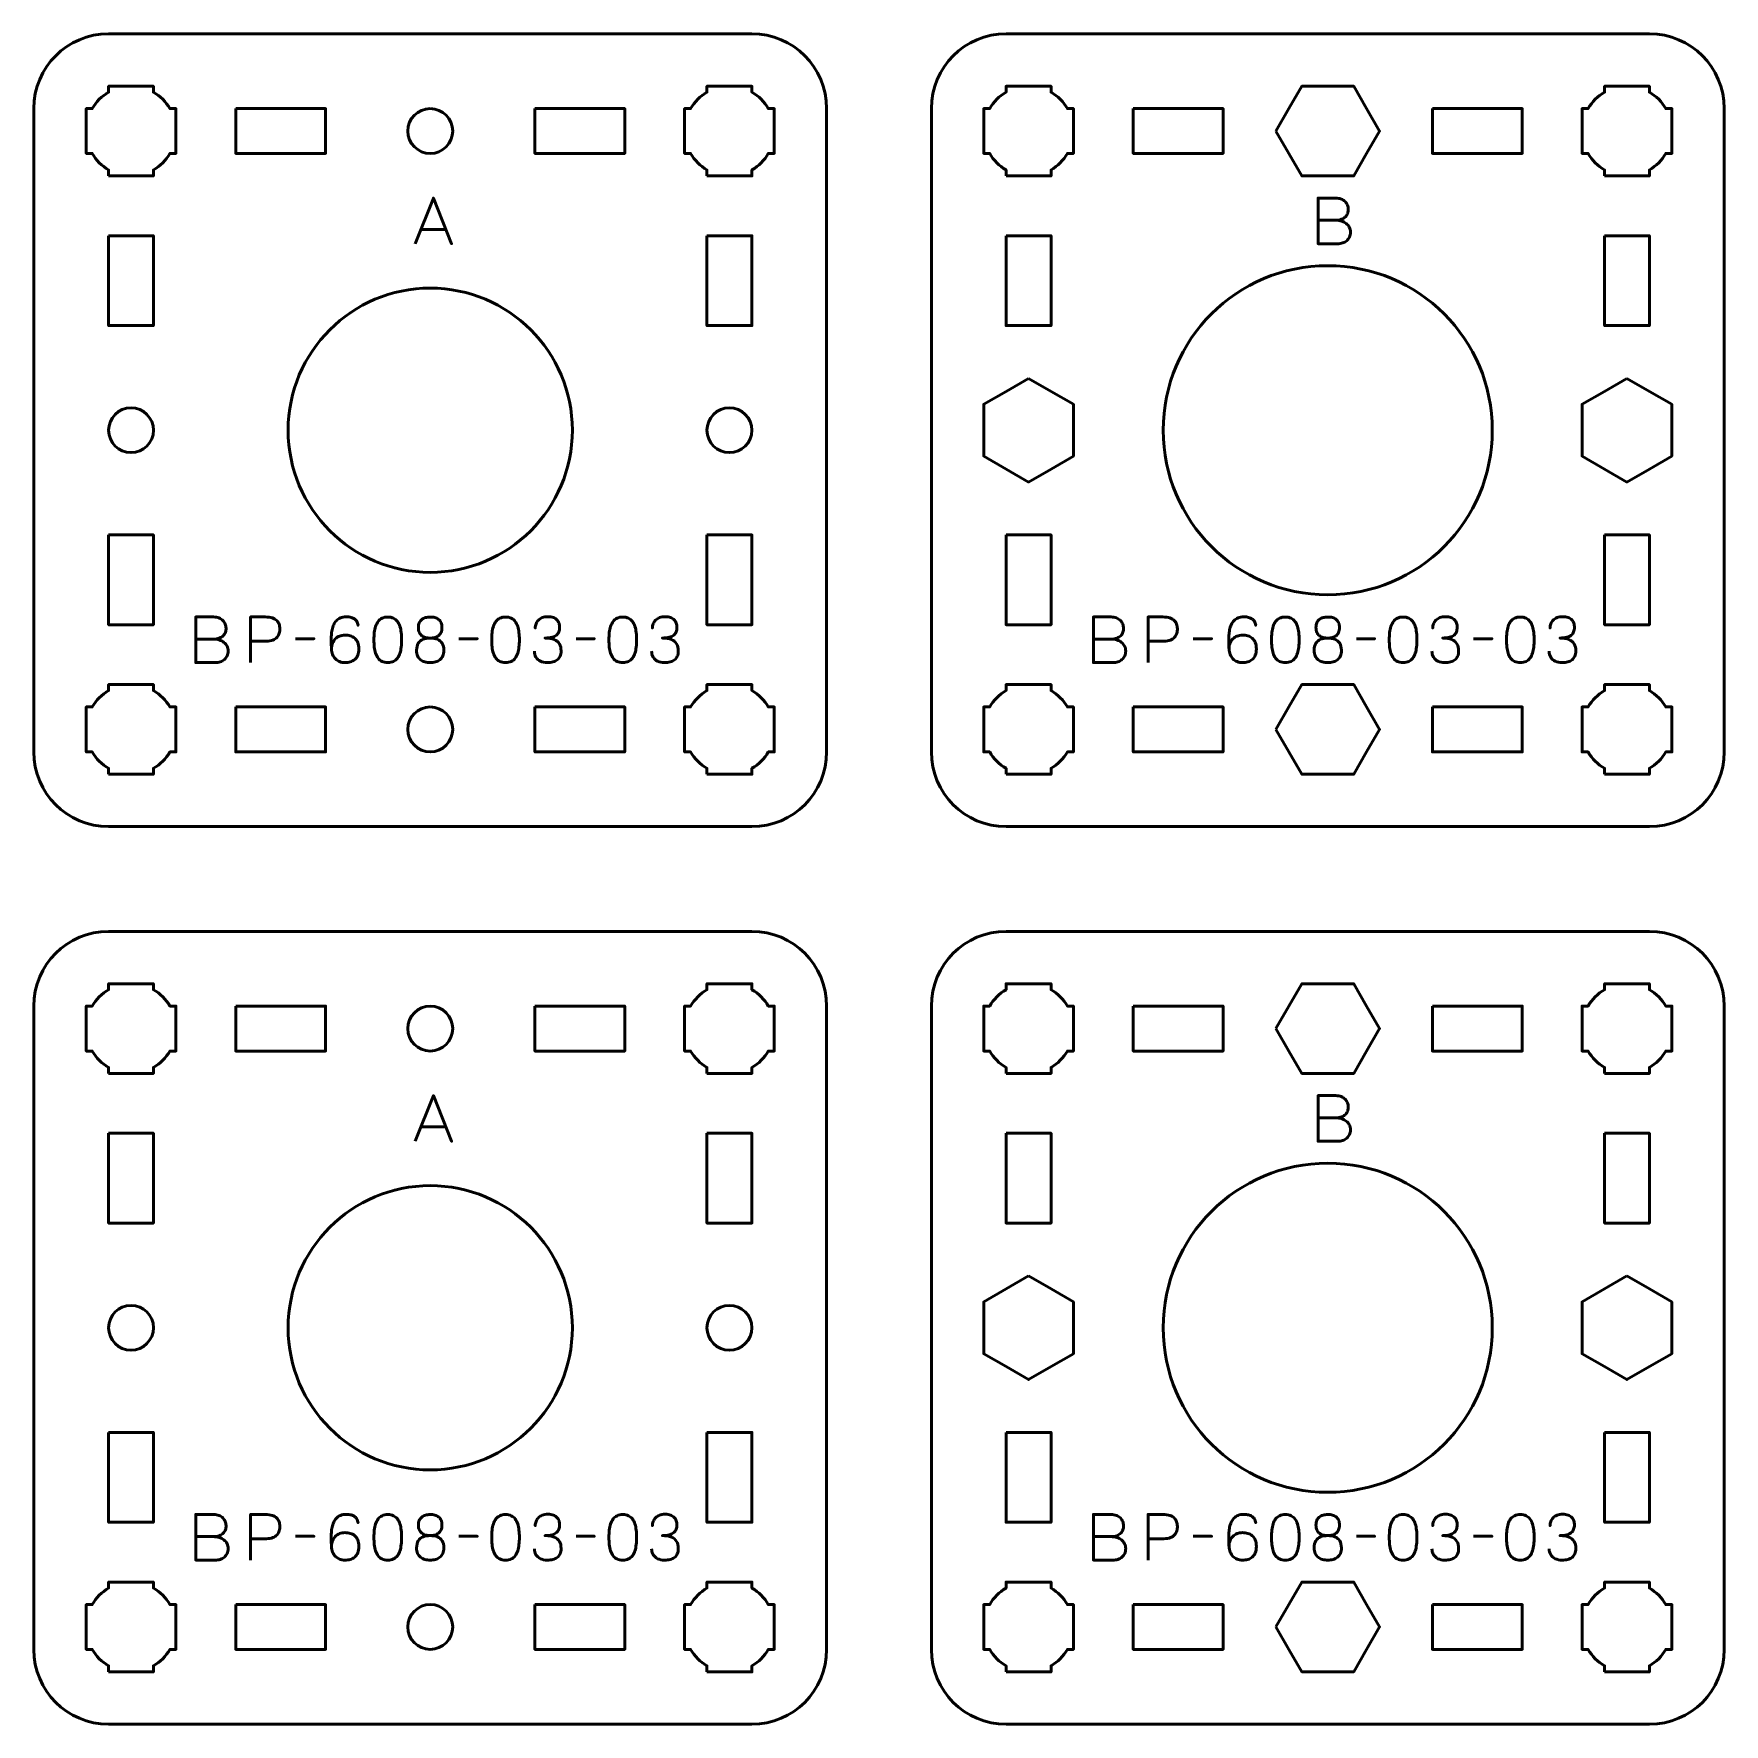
# Model space of a CAD drawing. Header units: centimetres. Extents: x -16.2 to -4.8, y -20.5 to -9.2.
import ezdxf

# ---------------------------------------------------------------- set-up
doc = ezdxf.new("R2010")
doc.units = ezdxf.units.CM
doc.header["$MEASUREMENT"] = 0
doc.layers.add('Layer 1', color=7, linetype='Continuous')

msp = doc.modelspace()

# ---------------------------------------------------------------- linework, layer by layer
at = {"layer": 'Layer 1', "lineweight": 53}
for centre in [(-13.49999, -9.85), (-15.49999, -11.85), (-11.49999, -11.85), (-13.49999, -13.85), (-13.49999, -15.85), (-15.49999, -17.85), (-11.49999, -17.85), (-13.49999, -19.85)]:
    msp.add_ellipse(centre, major_axis=(0, 0.15), ratio=1, dxfattribs=at)
for points, knots in [([(-15.64994, -9.19997), (-15.64994, -9.19997), (-11.35007, -9.19997), (-11.35007, -9.19997), (-11.35007, -9.19997), (-11.07293, -9.19997), (-10.84997, -9.42306), (-10.84997, -9.70006), (-10.84997, -9.70006), (-10.84997, -9.70006), (-10.84997, -13.99993), (-10.84997, -13.99993), (-10.84997, -13.99993), (-10.84997, -14.27707), (-11.07293, -14.50003), (-11.35007, -14.50003), (-11.35007, -14.50003), (-11.35007, -14.50003), (-15.64994, -14.50003), (-15.64994, -14.50003), (-15.64994, -14.50003), (-15.92694, -14.50003), (-16.15003, -14.27707), (-16.15003, -13.99993), (-16.15003, -13.99993), (-16.15003, -13.99993), (-16.15003, -9.70006), (-16.15003, -9.70006), (-16.15003, -9.70006), (-16.15003, -9.42306), (-15.92694, -9.19997), (-15.64994, -9.19997)], [0, 0, 0, 0, 0.125, 0.125, 0.125, 0.125, 0.25, 0.25, 0.25, 0.25, 0.375, 0.375, 0.375, 0.375, 0.5, 0.5, 0.5, 0.5, 0.625, 0.625, 0.625, 0.625, 0.75, 0.75, 0.75, 0.75, 0.875, 0.875, 0.875, 0.875, 1, 1, 1, 1]), ([(-9.64994, -9.19997), (-9.64994, -9.19997), (-5.35007, -9.19997), (-5.35007, -9.19997), (-5.35007, -9.19997), (-5.07293, -9.19997), (-4.84997, -9.42306), (-4.84997, -9.70006), (-4.84997, -9.70006), (-4.84997, -9.70006), (-4.84997, -13.99993), (-4.84997, -13.99993), (-4.84997, -13.99993), (-4.84997, -14.27707), (-5.07293, -14.50003), (-5.35007, -14.50003), (-5.35007, -14.50003), (-5.35007, -14.50003), (-9.64994, -14.50003), (-9.64994, -14.50003), (-9.64994, -14.50003), (-9.92694, -14.50003), (-10.15003, -14.27707), (-10.15003, -13.99993), (-10.15003, -13.99993), (-10.15003, -13.99993), (-10.15003, -9.70006), (-10.15003, -9.70006), (-10.15003, -9.70006), (-10.15003, -9.42306), (-9.92694, -9.19997), (-9.64994, -9.19997)], [0, 0, 0, 0, 0.125, 0.125, 0.125, 0.125, 0.25, 0.25, 0.25, 0.25, 0.375, 0.375, 0.375, 0.375, 0.5, 0.5, 0.5, 0.5, 0.625, 0.625, 0.625, 0.625, 0.75, 0.75, 0.75, 0.75, 0.875, 0.875, 0.875, 0.875, 1, 1, 1, 1]), ([(-15.64999, -10.15006), (-15.64999, -10.15006), (-15.64999, -10.10988), (-15.64999, -10.10988), (-15.64999, -10.10988), (-15.69553, -10.08355), (-15.73349, -10.0456), (-15.75984, -10.00007), (-15.75984, -10.00007), (-15.75984, -10.00007), (-15.79999, -10.00007), (-15.79999, -10.00007), (-15.79999, -10.00007), (-15.79999, -10.00007), (-15.79999, -9.85155), (-15.79999, -9.85155), (-15.79999, -9.85155), (-15.79999, -9.85155), (-15.80001, -9.85), (-15.80001, -9.85), (-15.80001, -9.85), (-15.80001, -9.85), (-15.79999, -9.84845), (-15.79999, -9.84845), (-15.79999, -9.84845), (-15.79999, -9.84845), (-15.79999, -9.70006), (-15.79999, -9.70006), (-15.79999, -9.70006), (-15.79999, -9.70006), (-15.75989, -9.70006), (-15.75989, -9.70006), (-15.75989, -9.70006), (-15.73354, -9.65449), (-15.69555, -9.61649), (-15.64999, -9.59013), (-15.64999, -9.59013), (-15.64999, -9.59013), (-15.64999, -9.55005), (-15.64999, -9.55005), (-15.64999, -9.55005), (-15.64999, -9.55005), (-15.50465, -9.55005), (-15.50465, -9.55005), (-15.50465, -9.55005), (-15.50465, -9.55005), (-15.50001, -9.54999), (-15.50001, -9.54999), (-15.50001, -9.54999), (-15.50001, -9.54999), (-15.49536, -9.55005), (-15.49536, -9.55005), (-15.49536, -9.55005), (-15.49536, -9.55005), (-15.34998, -9.55005), (-15.34998, -9.55005), (-15.34998, -9.55005), (-15.34998, -9.55005), (-15.34998, -9.59013), (-15.34998, -9.59013), (-15.34998, -9.59013), (-15.30441, -9.61649), (-15.26644, -9.65449), (-15.2401, -9.70006), (-15.2401, -9.70006), (-15.2401, -9.70006), (-15.19998, -9.70006), (-15.19998, -9.70006), (-15.19998, -9.70006), (-15.19998, -9.70006), (-15.19998, -10.00007), (-15.19998, -10.00007), (-15.19998, -10.00007), (-15.19998, -10.00007), (-15.24015, -10.00007), (-15.24015, -10.00007), (-15.24015, -10.00007), (-15.26649, -10.0456), (-15.30445, -10.08355), (-15.34998, -10.10988), (-15.34998, -10.10988), (-15.34998, -10.10988), (-15.34998, -10.15006), (-15.34998, -10.15006), (-15.34998, -10.15006), (-15.34998, -10.15006), (-15.64999, -10.15006), (-15.64999, -10.15006)], [0, 0, 0, 0, 0.04545455, 0.04545455, 0.04545455, 0.04545455, 0.09090909, 0.09090909, 0.09090909, 0.09090909, 0.13636364, 0.13636364, 0.13636364, 0.13636364, 0.18181818, 0.18181818, 0.18181818, 0.18181818, 0.22727273, 0.22727273, 0.22727273, 0.22727273, 0.27272727, 0.27272727, 0.27272727, 0.27272727, 0.31818182, 0.31818182, 0.31818182, 0.31818182, 0.36363636, 0.36363636, 0.36363636, 0.36363636, 0.40909091, 0.40909091, 0.40909091, 0.40909091, 0.45454545, 0.45454545, 0.45454545, 0.45454545, 0.5, 0.5, 0.5, 0.5, 0.54545455, 0.54545455, 0.54545455, 0.54545455, 0.59090909, 0.59090909, 0.59090909, 0.59090909, 0.63636364, 0.63636364, 0.63636364, 0.63636364, 0.68181818, 0.68181818, 0.68181818, 0.68181818, 0.72727273, 0.72727273, 0.72727273, 0.72727273, 0.77272727, 0.77272727, 0.77272727, 0.77272727, 0.81818182, 0.81818182, 0.81818182, 0.81818182, 0.86363636, 0.86363636, 0.86363636, 0.86363636, 0.90909091, 0.90909091, 0.90909091, 0.90909091, 0.95454545, 0.95454545, 0.95454545, 0.95454545, 1, 1, 1, 1]), ([(-11.64999, -10.15006), (-11.64999, -10.15006), (-11.64999, -10.10988), (-11.64999, -10.10988), (-11.64999, -10.10988), (-11.69553, -10.08355), (-11.73349, -10.0456), (-11.75984, -10.00007), (-11.75984, -10.00007), (-11.75984, -10.00007), (-11.79999, -10.00007), (-11.79999, -10.00007), (-11.79999, -10.00007), (-11.79999, -10.00007), (-11.79999, -9.85155), (-11.79999, -9.85155), (-11.79999, -9.85155), (-11.79999, -9.85155), (-11.80001, -9.85), (-11.80001, -9.85), (-11.80001, -9.85), (-11.80001, -9.85), (-11.79999, -9.84845), (-11.79999, -9.84845), (-11.79999, -9.84845), (-11.79999, -9.84845), (-11.79999, -9.70006), (-11.79999, -9.70006), (-11.79999, -9.70006), (-11.79999, -9.70006), (-11.75989, -9.70006), (-11.75989, -9.70006), (-11.75989, -9.70006), (-11.73354, -9.65449), (-11.69555, -9.61649), (-11.64999, -9.59013), (-11.64999, -9.59013), (-11.64999, -9.59013), (-11.64999, -9.55005), (-11.64999, -9.55005), (-11.64999, -9.55005), (-11.64999, -9.55005), (-11.50465, -9.55005), (-11.50465, -9.55005), (-11.50465, -9.55005), (-11.50465, -9.55005), (-11.50001, -9.54999), (-11.50001, -9.54999), (-11.50001, -9.54999), (-11.50001, -9.54999), (-11.49536, -9.55005), (-11.49536, -9.55005), (-11.49536, -9.55005), (-11.49536, -9.55005), (-11.34998, -9.55005), (-11.34998, -9.55005), (-11.34998, -9.55005), (-11.34998, -9.55005), (-11.34998, -9.59013), (-11.34998, -9.59013), (-11.34998, -9.59013), (-11.30441, -9.61649), (-11.26644, -9.65449), (-11.2401, -9.70006), (-11.2401, -9.70006), (-11.2401, -9.70006), (-11.19998, -9.70006), (-11.19998, -9.70006), (-11.19998, -9.70006), (-11.19998, -9.70006), (-11.19998, -10.00007), (-11.19998, -10.00007), (-11.19998, -10.00007), (-11.19998, -10.00007), (-11.24015, -10.00007), (-11.24015, -10.00007), (-11.24015, -10.00007), (-11.26649, -10.0456), (-11.30445, -10.08355), (-11.34998, -10.10988), (-11.34998, -10.10988), (-11.34998, -10.10988), (-11.34998, -10.15006), (-11.34998, -10.15006), (-11.34998, -10.15006), (-11.34998, -10.15006), (-11.64999, -10.15006), (-11.64999, -10.15006)], [0, 0, 0, 0, 0.04545455, 0.04545455, 0.04545455, 0.04545455, 0.09090909, 0.09090909, 0.09090909, 0.09090909, 0.13636364, 0.13636364, 0.13636364, 0.13636364, 0.18181818, 0.18181818, 0.18181818, 0.18181818, 0.22727273, 0.22727273, 0.22727273, 0.22727273, 0.27272727, 0.27272727, 0.27272727, 0.27272727, 0.31818182, 0.31818182, 0.31818182, 0.31818182, 0.36363636, 0.36363636, 0.36363636, 0.36363636, 0.40909091, 0.40909091, 0.40909091, 0.40909091, 0.45454545, 0.45454545, 0.45454545, 0.45454545, 0.5, 0.5, 0.5, 0.5, 0.54545455, 0.54545455, 0.54545455, 0.54545455, 0.59090909, 0.59090909, 0.59090909, 0.59090909, 0.63636364, 0.63636364, 0.63636364, 0.63636364, 0.68181818, 0.68181818, 0.68181818, 0.68181818, 0.72727273, 0.72727273, 0.72727273, 0.72727273, 0.77272727, 0.77272727, 0.77272727, 0.77272727, 0.81818182, 0.81818182, 0.81818182, 0.81818182, 0.86363636, 0.86363636, 0.86363636, 0.86363636, 0.90909091, 0.90909091, 0.90909091, 0.90909091, 0.95454545, 0.95454545, 0.95454545, 0.95454545, 1, 1, 1, 1]), ([(-9.64999, -10.15006), (-9.64999, -10.15006), (-9.64999, -10.10988), (-9.64999, -10.10988), (-9.64999, -10.10988), (-9.69553, -10.08355), (-9.73349, -10.0456), (-9.75984, -10.00007), (-9.75984, -10.00007), (-9.75984, -10.00007), (-9.79999, -10.00007), (-9.79999, -10.00007), (-9.79999, -10.00007), (-9.79999, -10.00007), (-9.79999, -9.85155), (-9.79999, -9.85155), (-9.79999, -9.85155), (-9.79999, -9.85155), (-9.80001, -9.85), (-9.80001, -9.85), (-9.80001, -9.85), (-9.80001, -9.85), (-9.79999, -9.84845), (-9.79999, -9.84845), (-9.79999, -9.84845), (-9.79999, -9.84845), (-9.79999, -9.70006), (-9.79999, -9.70006), (-9.79999, -9.70006), (-9.79999, -9.70006), (-9.75989, -9.70006), (-9.75989, -9.70006), (-9.75989, -9.70006), (-9.73354, -9.65449), (-9.69555, -9.61649), (-9.64999, -9.59013), (-9.64999, -9.59013), (-9.64999, -9.59013), (-9.64999, -9.55005), (-9.64999, -9.55005), (-9.64999, -9.55005), (-9.64999, -9.55005), (-9.50465, -9.55005), (-9.50465, -9.55005), (-9.50465, -9.55005), (-9.50465, -9.55005), (-9.50001, -9.54999), (-9.50001, -9.54999), (-9.50001, -9.54999), (-9.50001, -9.54999), (-9.49536, -9.55005), (-9.49536, -9.55005), (-9.49536, -9.55005), (-9.49536, -9.55005), (-9.34998, -9.55005), (-9.34998, -9.55005), (-9.34998, -9.55005), (-9.34998, -9.55005), (-9.34998, -9.59013), (-9.34998, -9.59013), (-9.34998, -9.59013), (-9.30441, -9.61649), (-9.26644, -9.65449), (-9.2401, -9.70006), (-9.2401, -9.70006), (-9.2401, -9.70006), (-9.19998, -9.70006), (-9.19998, -9.70006), (-9.19998, -9.70006), (-9.19998, -9.70006), (-9.19998, -10.00007), (-9.19998, -10.00007), (-9.19998, -10.00007), (-9.19998, -10.00007), (-9.24015, -10.00007), (-9.24015, -10.00007), (-9.24015, -10.00007), (-9.26649, -10.0456), (-9.30445, -10.08355), (-9.34998, -10.10988), (-9.34998, -10.10988), (-9.34998, -10.10988), (-9.34998, -10.15006), (-9.34998, -10.15006), (-9.34998, -10.15006), (-9.34998, -10.15006), (-9.64999, -10.15006), (-9.64999, -10.15006)], [0, 0, 0, 0, 0.04545455, 0.04545455, 0.04545455, 0.04545455, 0.09090909, 0.09090909, 0.09090909, 0.09090909, 0.13636364, 0.13636364, 0.13636364, 0.13636364, 0.18181818, 0.18181818, 0.18181818, 0.18181818, 0.22727273, 0.22727273, 0.22727273, 0.22727273, 0.27272727, 0.27272727, 0.27272727, 0.27272727, 0.31818182, 0.31818182, 0.31818182, 0.31818182, 0.36363636, 0.36363636, 0.36363636, 0.36363636, 0.40909091, 0.40909091, 0.40909091, 0.40909091, 0.45454545, 0.45454545, 0.45454545, 0.45454545, 0.5, 0.5, 0.5, 0.5, 0.54545455, 0.54545455, 0.54545455, 0.54545455, 0.59090909, 0.59090909, 0.59090909, 0.59090909, 0.63636364, 0.63636364, 0.63636364, 0.63636364, 0.68181818, 0.68181818, 0.68181818, 0.68181818, 0.72727273, 0.72727273, 0.72727273, 0.72727273, 0.77272727, 0.77272727, 0.77272727, 0.77272727, 0.81818182, 0.81818182, 0.81818182, 0.81818182, 0.86363636, 0.86363636, 0.86363636, 0.86363636, 0.90909091, 0.90909091, 0.90909091, 0.90909091, 0.95454545, 0.95454545, 0.95454545, 0.95454545, 1, 1, 1, 1]), ([(-7.84641, -9.85), (-7.84641, -9.85), (-7.75981, -9.7), (-7.75981, -9.7), (-7.75981, -9.7), (-7.75981, -9.7), (-7.6732, -9.55), (-7.6732, -9.55), (-7.6732, -9.55), (-7.6732, -9.55), (-7.5, -9.55), (-7.5, -9.55), (-7.5, -9.55), (-7.5, -9.55), (-7.3268, -9.55), (-7.3268, -9.55), (-7.3268, -9.55), (-7.3268, -9.55), (-7.24019, -9.7), (-7.24019, -9.7), (-7.24019, -9.7), (-7.24019, -9.7), (-7.15359, -9.85), (-7.15359, -9.85), (-7.15359, -9.85), (-7.15359, -9.85), (-7.24019, -10), (-7.24019, -10), (-7.24019, -10), (-7.24019, -10), (-7.3268, -10.15), (-7.3268, -10.15), (-7.3268, -10.15), (-7.3268, -10.15), (-7.5, -10.15), (-7.5, -10.15), (-7.5, -10.15), (-7.5, -10.15), (-7.6732, -10.15), (-7.6732, -10.15), (-7.6732, -10.15), (-7.6732, -10.15), (-7.75981, -10), (-7.75981, -10), (-7.75981, -10), (-7.75981, -10), (-7.84641, -9.85), (-7.84641, -9.85)], [0, 0, 0, 0, 0.08333333, 0.08333333, 0.08333333, 0.08333333, 0.16666667, 0.16666667, 0.16666667, 0.16666667, 0.25, 0.25, 0.25, 0.25, 0.33333333, 0.33333333, 0.33333333, 0.33333333, 0.41666667, 0.41666667, 0.41666667, 0.41666667, 0.5, 0.5, 0.5, 0.5, 0.58333333, 0.58333333, 0.58333333, 0.58333333, 0.66666667, 0.66666667, 0.66666667, 0.66666667, 0.75, 0.75, 0.75, 0.75, 0.83333333, 0.83333333, 0.83333333, 0.83333333, 0.91666667, 0.91666667, 0.91666667, 0.91666667, 1, 1, 1, 1]), ([(-5.64999, -10.15006), (-5.64999, -10.15006), (-5.64999, -10.10988), (-5.64999, -10.10988), (-5.64999, -10.10988), (-5.69553, -10.08355), (-5.73349, -10.0456), (-5.75984, -10.00007), (-5.75984, -10.00007), (-5.75984, -10.00007), (-5.79999, -10.00007), (-5.79999, -10.00007), (-5.79999, -10.00007), (-5.79999, -10.00007), (-5.79999, -9.85155), (-5.79999, -9.85155), (-5.79999, -9.85155), (-5.79999, -9.85155), (-5.80001, -9.85), (-5.80001, -9.85), (-5.80001, -9.85), (-5.80001, -9.85), (-5.79999, -9.84845), (-5.79999, -9.84845), (-5.79999, -9.84845), (-5.79999, -9.84845), (-5.79999, -9.70006), (-5.79999, -9.70006), (-5.79999, -9.70006), (-5.79999, -9.70006), (-5.75989, -9.70006), (-5.75989, -9.70006), (-5.75989, -9.70006), (-5.73354, -9.65449), (-5.69555, -9.61649), (-5.64999, -9.59013), (-5.64999, -9.59013), (-5.64999, -9.59013), (-5.64999, -9.55005), (-5.64999, -9.55005), (-5.64999, -9.55005), (-5.64999, -9.55005), (-5.50465, -9.55005), (-5.50465, -9.55005), (-5.50465, -9.55005), (-5.50465, -9.55005), (-5.50001, -9.54999), (-5.50001, -9.54999), (-5.50001, -9.54999), (-5.50001, -9.54999), (-5.49536, -9.55005), (-5.49536, -9.55005), (-5.49536, -9.55005), (-5.49536, -9.55005), (-5.34998, -9.55005), (-5.34998, -9.55005), (-5.34998, -9.55005), (-5.34998, -9.55005), (-5.34998, -9.59013), (-5.34998, -9.59013), (-5.34998, -9.59013), (-5.30441, -9.61649), (-5.26644, -9.65449), (-5.2401, -9.70006), (-5.2401, -9.70006), (-5.2401, -9.70006), (-5.19998, -9.70006), (-5.19998, -9.70006), (-5.19998, -9.70006), (-5.19998, -9.70006), (-5.19998, -10.00007), (-5.19998, -10.00007), (-5.19998, -10.00007), (-5.19998, -10.00007), (-5.24015, -10.00007), (-5.24015, -10.00007), (-5.24015, -10.00007), (-5.26649, -10.0456), (-5.30445, -10.08355), (-5.34998, -10.10988), (-5.34998, -10.10988), (-5.34998, -10.10988), (-5.34998, -10.15006), (-5.34998, -10.15006), (-5.34998, -10.15006), (-5.34998, -10.15006), (-5.64999, -10.15006), (-5.64999, -10.15006)], [0, 0, 0, 0, 0.04545455, 0.04545455, 0.04545455, 0.04545455, 0.09090909, 0.09090909, 0.09090909, 0.09090909, 0.13636364, 0.13636364, 0.13636364, 0.13636364, 0.18181818, 0.18181818, 0.18181818, 0.18181818, 0.22727273, 0.22727273, 0.22727273, 0.22727273, 0.27272727, 0.27272727, 0.27272727, 0.27272727, 0.31818182, 0.31818182, 0.31818182, 0.31818182, 0.36363636, 0.36363636, 0.36363636, 0.36363636, 0.40909091, 0.40909091, 0.40909091, 0.40909091, 0.45454545, 0.45454545, 0.45454545, 0.45454545, 0.5, 0.5, 0.5, 0.5, 0.54545455, 0.54545455, 0.54545455, 0.54545455, 0.59090909, 0.59090909, 0.59090909, 0.59090909, 0.63636364, 0.63636364, 0.63636364, 0.63636364, 0.68181818, 0.68181818, 0.68181818, 0.68181818, 0.72727273, 0.72727273, 0.72727273, 0.72727273, 0.77272727, 0.77272727, 0.77272727, 0.77272727, 0.81818182, 0.81818182, 0.81818182, 0.81818182, 0.86363636, 0.86363636, 0.86363636, 0.86363636, 0.90909091, 0.90909091, 0.90909091, 0.90909091, 0.95454545, 0.95454545, 0.95454545, 0.95454545, 1, 1, 1, 1]), ([(-14.79999, -9.70006), (-14.79999, -9.70006), (-14.19998, -9.70006), (-14.19998, -9.70006), (-14.19998, -9.70006), (-14.19998, -9.70006), (-14.19998, -10.00007), (-14.19998, -10.00007), (-14.19998, -10.00007), (-14.19998, -10.00007), (-14.79999, -10.00007), (-14.79999, -10.00007), (-14.79999, -10.00007), (-14.79999, -10.00007), (-14.79999, -9.70006), (-14.79999, -9.70006)], [0, 0, 0, 0, 0.25, 0.25, 0.25, 0.25, 0.5, 0.5, 0.5, 0.5, 0.75, 0.75, 0.75, 0.75, 1, 1, 1, 1]), ([(-12.80002, -9.70006), (-12.80002, -9.70006), (-12.20002, -9.70006), (-12.20002, -9.70006), (-12.20002, -9.70006), (-12.20002, -9.70006), (-12.20002, -10.00007), (-12.20002, -10.00007), (-12.20002, -10.00007), (-12.20002, -10.00007), (-12.80002, -10.00007), (-12.80002, -10.00007), (-12.80002, -10.00007), (-12.80002, -10.00007), (-12.80002, -9.70006), (-12.80002, -9.70006)], [0, 0, 0, 0, 0.25, 0.25, 0.25, 0.25, 0.5, 0.5, 0.5, 0.5, 0.75, 0.75, 0.75, 0.75, 1, 1, 1, 1]), ([(-8.79999, -9.70006), (-8.79999, -9.70006), (-8.19998, -9.70006), (-8.19998, -9.70006), (-8.19998, -9.70006), (-8.19998, -9.70006), (-8.19998, -10.00007), (-8.19998, -10.00007), (-8.19998, -10.00007), (-8.19998, -10.00007), (-8.79999, -10.00007), (-8.79999, -10.00007), (-8.79999, -10.00007), (-8.79999, -10.00007), (-8.79999, -9.70006), (-8.79999, -9.70006)], [0, 0, 0, 0, 0.25, 0.25, 0.25, 0.25, 0.5, 0.5, 0.5, 0.5, 0.75, 0.75, 0.75, 0.75, 1, 1, 1, 1]), ([(-6.80002, -9.70006), (-6.80002, -9.70006), (-6.20002, -9.70006), (-6.20002, -9.70006), (-6.20002, -9.70006), (-6.20002, -9.70006), (-6.20002, -10.00007), (-6.20002, -10.00007), (-6.20002, -10.00007), (-6.20002, -10.00007), (-6.80002, -10.00007), (-6.80002, -10.00007), (-6.80002, -10.00007), (-6.80002, -10.00007), (-6.80002, -9.70006), (-6.80002, -9.70006)], [0, 0, 0, 0, 0.25, 0.25, 0.25, 0.25, 0.5, 0.5, 0.5, 0.5, 0.75, 0.75, 0.75, 0.75, 1, 1, 1, 1]), ([(-15.64994, -10.55001), (-15.64994, -10.55001), (-15.34993, -10.55001), (-15.34993, -10.55001), (-15.34993, -10.55001), (-15.34993, -10.55001), (-15.34993, -11.15002), (-15.34993, -11.15002), (-15.34993, -11.15002), (-15.34993, -11.15002), (-15.64994, -11.15002), (-15.64994, -11.15002), (-15.64994, -11.15002), (-15.64994, -11.15002), (-15.64994, -10.55001), (-15.64994, -10.55001)], [0, 0, 0, 0, 0.25, 0.25, 0.25, 0.25, 0.5, 0.5, 0.5, 0.5, 0.75, 0.75, 0.75, 0.75, 1, 1, 1, 1]), ([(-11.65007, -10.55001), (-11.65007, -10.55001), (-11.35007, -10.55001), (-11.35007, -10.55001), (-11.35007, -10.55001), (-11.35007, -10.55001), (-11.35007, -11.15002), (-11.35007, -11.15002), (-11.35007, -11.15002), (-11.35007, -11.15002), (-11.65007, -11.15002), (-11.65007, -11.15002), (-11.65007, -11.15002), (-11.65007, -11.15002), (-11.65007, -10.55001), (-11.65007, -10.55001)], [0, 0, 0, 0, 0.25, 0.25, 0.25, 0.25, 0.5, 0.5, 0.5, 0.5, 0.75, 0.75, 0.75, 0.75, 1, 1, 1, 1]), ([(-9.64994, -10.55001), (-9.64994, -10.55001), (-9.34993, -10.55001), (-9.34993, -10.55001), (-9.34993, -10.55001), (-9.34993, -10.55001), (-9.34993, -11.15002), (-9.34993, -11.15002), (-9.34993, -11.15002), (-9.34993, -11.15002), (-9.64994, -11.15002), (-9.64994, -11.15002), (-9.64994, -11.15002), (-9.64994, -11.15002), (-9.64994, -10.55001), (-9.64994, -10.55001)], [0, 0, 0, 0, 0.25, 0.25, 0.25, 0.25, 0.5, 0.5, 0.5, 0.5, 0.75, 0.75, 0.75, 0.75, 1, 1, 1, 1]), ([(-5.65007, -10.55001), (-5.65007, -10.55001), (-5.35007, -10.55001), (-5.35007, -10.55001), (-5.35007, -10.55001), (-5.35007, -10.55001), (-5.35007, -11.15002), (-5.35007, -11.15002), (-5.35007, -11.15002), (-5.35007, -11.15002), (-5.65007, -11.15002), (-5.65007, -11.15002), (-5.65007, -11.15002), (-5.65007, -11.15002), (-5.65007, -10.55001), (-5.65007, -10.55001)], [0, 0, 0, 0, 0.25, 0.25, 0.25, 0.25, 0.5, 0.5, 0.5, 0.5, 0.75, 0.75, 0.75, 0.75, 1, 1, 1, 1]), ([(-7.5, -10.75), (-6.89258, -10.75), (-6.4, -11.24258), (-6.4, -11.85), (-6.4, -11.85), (-6.4, -12.45742), (-6.89258, -12.95), (-7.5, -12.95), (-7.5, -12.95), (-8.10742, -12.95), (-8.6, -12.45742), (-8.6, -11.85), (-8.6, -11.85), (-8.6, -11.24258), (-8.10742, -10.75), (-7.5, -10.75)], [0, 0, 0, 0, 0.25, 0.25, 0.25, 0.25, 0.5, 0.5, 0.5, 0.5, 0.75, 0.75, 0.75, 0.75, 1, 1, 1, 1]), ([(-13.5, -10.9), (-12.97541, -10.9), (-12.55, -11.32541), (-12.55, -11.85), (-12.55, -11.85), (-12.55, -12.37459), (-12.97541, -12.8), (-13.5, -12.8), (-13.5, -12.8), (-14.02459, -12.8), (-14.45, -12.37459), (-14.45, -11.85), (-14.45, -11.85), (-14.45, -11.32541), (-14.02459, -10.9), (-13.5, -10.9)], [0, 0, 0, 0, 0.25, 0.25, 0.25, 0.25, 0.5, 0.5, 0.5, 0.5, 0.75, 0.75, 0.75, 0.75, 1, 1, 1, 1]), ([(-9.5, -11.50359), (-9.5, -11.50359), (-9.35, -11.59019), (-9.35, -11.59019), (-9.35, -11.59019), (-9.35, -11.59019), (-9.2, -11.6768), (-9.2, -11.6768), (-9.2, -11.6768), (-9.2, -11.6768), (-9.2, -11.85), (-9.2, -11.85), (-9.2, -11.85), (-9.2, -11.85), (-9.2, -12.0232), (-9.2, -12.0232), (-9.2, -12.0232), (-9.2, -12.0232), (-9.35, -12.10981), (-9.35, -12.10981), (-9.35, -12.10981), (-9.35, -12.10981), (-9.5, -12.19641), (-9.5, -12.19641), (-9.5, -12.19641), (-9.5, -12.19641), (-9.65, -12.10981), (-9.65, -12.10981), (-9.65, -12.10981), (-9.65, -12.10981), (-9.8, -12.0232), (-9.8, -12.0232), (-9.8, -12.0232), (-9.8, -12.0232), (-9.8, -11.85), (-9.8, -11.85), (-9.8, -11.85), (-9.8, -11.85), (-9.8, -11.6768), (-9.8, -11.6768), (-9.8, -11.6768), (-9.8, -11.6768), (-9.65, -11.59019), (-9.65, -11.59019), (-9.65, -11.59019), (-9.65, -11.59019), (-9.5, -11.50359), (-9.5, -11.50359)], [0, 0, 0, 0, 0.08333333, 0.08333333, 0.08333333, 0.08333333, 0.16666667, 0.16666667, 0.16666667, 0.16666667, 0.25, 0.25, 0.25, 0.25, 0.33333333, 0.33333333, 0.33333333, 0.33333333, 0.41666667, 0.41666667, 0.41666667, 0.41666667, 0.5, 0.5, 0.5, 0.5, 0.58333333, 0.58333333, 0.58333333, 0.58333333, 0.66666667, 0.66666667, 0.66666667, 0.66666667, 0.75, 0.75, 0.75, 0.75, 0.83333333, 0.83333333, 0.83333333, 0.83333333, 0.91666667, 0.91666667, 0.91666667, 0.91666667, 1, 1, 1, 1]), ([(-5.5, -11.50359), (-5.5, -11.50359), (-5.35, -11.59019), (-5.35, -11.59019), (-5.35, -11.59019), (-5.35, -11.59019), (-5.2, -11.6768), (-5.2, -11.6768), (-5.2, -11.6768), (-5.2, -11.6768), (-5.2, -11.85), (-5.2, -11.85), (-5.2, -11.85), (-5.2, -11.85), (-5.2, -12.0232), (-5.2, -12.0232), (-5.2, -12.0232), (-5.2, -12.0232), (-5.35, -12.10981), (-5.35, -12.10981), (-5.35, -12.10981), (-5.35, -12.10981), (-5.5, -12.19641), (-5.5, -12.19641), (-5.5, -12.19641), (-5.5, -12.19641), (-5.65, -12.10981), (-5.65, -12.10981), (-5.65, -12.10981), (-5.65, -12.10981), (-5.8, -12.0232), (-5.8, -12.0232), (-5.8, -12.0232), (-5.8, -12.0232), (-5.8, -11.85), (-5.8, -11.85), (-5.8, -11.85), (-5.8, -11.85), (-5.8, -11.6768), (-5.8, -11.6768), (-5.8, -11.6768), (-5.8, -11.6768), (-5.65, -11.59019), (-5.65, -11.59019), (-5.65, -11.59019), (-5.65, -11.59019), (-5.5, -11.50359), (-5.5, -11.50359)], [0, 0, 0, 0, 0.08333333, 0.08333333, 0.08333333, 0.08333333, 0.16666667, 0.16666667, 0.16666667, 0.16666667, 0.25, 0.25, 0.25, 0.25, 0.33333333, 0.33333333, 0.33333333, 0.33333333, 0.41666667, 0.41666667, 0.41666667, 0.41666667, 0.5, 0.5, 0.5, 0.5, 0.58333333, 0.58333333, 0.58333333, 0.58333333, 0.66666667, 0.66666667, 0.66666667, 0.66666667, 0.75, 0.75, 0.75, 0.75, 0.83333333, 0.83333333, 0.83333333, 0.83333333, 0.91666667, 0.91666667, 0.91666667, 0.91666667, 1, 1, 1, 1]), ([(-15.64994, -12.54998), (-15.64994, -12.54998), (-15.34993, -12.54998), (-15.34993, -12.54998), (-15.34993, -12.54998), (-15.34993, -12.54998), (-15.34993, -13.14998), (-15.34993, -13.14998), (-15.34993, -13.14998), (-15.34993, -13.14998), (-15.64994, -13.14998), (-15.64994, -13.14998), (-15.64994, -13.14998), (-15.64994, -13.14998), (-15.64994, -12.54998), (-15.64994, -12.54998)], [0, 0, 0, 0, 0.25, 0.25, 0.25, 0.25, 0.5, 0.5, 0.5, 0.5, 0.75, 0.75, 0.75, 0.75, 1, 1, 1, 1]), ([(-11.65007, -12.54998), (-11.65007, -12.54998), (-11.35007, -12.54998), (-11.35007, -12.54998), (-11.35007, -12.54998), (-11.35007, -12.54998), (-11.35007, -13.14998), (-11.35007, -13.14998), (-11.35007, -13.14998), (-11.35007, -13.14998), (-11.65007, -13.14998), (-11.65007, -13.14998), (-11.65007, -13.14998), (-11.65007, -13.14998), (-11.65007, -12.54998), (-11.65007, -12.54998)], [0, 0, 0, 0, 0.25, 0.25, 0.25, 0.25, 0.5, 0.5, 0.5, 0.5, 0.75, 0.75, 0.75, 0.75, 1, 1, 1, 1]), ([(-9.64994, -12.54998), (-9.64994, -12.54998), (-9.34993, -12.54998), (-9.34993, -12.54998), (-9.34993, -12.54998), (-9.34993, -12.54998), (-9.34993, -13.14998), (-9.34993, -13.14998), (-9.34993, -13.14998), (-9.34993, -13.14998), (-9.64994, -13.14998), (-9.64994, -13.14998), (-9.64994, -13.14998), (-9.64994, -13.14998), (-9.64994, -12.54998), (-9.64994, -12.54998)], [0, 0, 0, 0, 0.25, 0.25, 0.25, 0.25, 0.5, 0.5, 0.5, 0.5, 0.75, 0.75, 0.75, 0.75, 1, 1, 1, 1]), ([(-5.65007, -12.54998), (-5.65007, -12.54998), (-5.35007, -12.54998), (-5.35007, -12.54998), (-5.35007, -12.54998), (-5.35007, -12.54998), (-5.35007, -13.14998), (-5.35007, -13.14998), (-5.35007, -13.14998), (-5.35007, -13.14998), (-5.65007, -13.14998), (-5.65007, -13.14998), (-5.65007, -13.14998), (-5.65007, -13.14998), (-5.65007, -12.54998), (-5.65007, -12.54998)], [0, 0, 0, 0, 0.25, 0.25, 0.25, 0.25, 0.5, 0.5, 0.5, 0.5, 0.75, 0.75, 0.75, 0.75, 1, 1, 1, 1]), ([(-15.64999, -14.15006), (-15.64999, -14.15006), (-15.64999, -14.10988), (-15.64999, -14.10988), (-15.64999, -14.10988), (-15.69553, -14.08355), (-15.73349, -14.0456), (-15.75984, -14.00007), (-15.75984, -14.00007), (-15.75984, -14.00007), (-15.79999, -14.00007), (-15.79999, -14.00007), (-15.79999, -14.00007), (-15.79999, -14.00007), (-15.79999, -13.85155), (-15.79999, -13.85155), (-15.79999, -13.85155), (-15.79999, -13.85155), (-15.80001, -13.85), (-15.80001, -13.85), (-15.80001, -13.85), (-15.80001, -13.85), (-15.79999, -13.84845), (-15.79999, -13.84845), (-15.79999, -13.84845), (-15.79999, -13.84845), (-15.79999, -13.70006), (-15.79999, -13.70006), (-15.79999, -13.70006), (-15.79999, -13.70006), (-15.75989, -13.70006), (-15.75989, -13.70006), (-15.75989, -13.70006), (-15.73354, -13.65449), (-15.69555, -13.61649), (-15.64999, -13.59013), (-15.64999, -13.59013), (-15.64999, -13.59013), (-15.64999, -13.55005), (-15.64999, -13.55005), (-15.64999, -13.55005), (-15.64999, -13.55005), (-15.50465, -13.55005), (-15.50465, -13.55005), (-15.50465, -13.55005), (-15.50465, -13.55005), (-15.50001, -13.54999), (-15.50001, -13.54999), (-15.50001, -13.54999), (-15.50001, -13.54999), (-15.49536, -13.55005), (-15.49536, -13.55005), (-15.49536, -13.55005), (-15.49536, -13.55005), (-15.34998, -13.55005), (-15.34998, -13.55005), (-15.34998, -13.55005), (-15.34998, -13.55005), (-15.34998, -13.59013), (-15.34998, -13.59013), (-15.34998, -13.59013), (-15.30441, -13.61649), (-15.26644, -13.65449), (-15.2401, -13.70006), (-15.2401, -13.70006), (-15.2401, -13.70006), (-15.19998, -13.70006), (-15.19998, -13.70006), (-15.19998, -13.70006), (-15.19998, -13.70006), (-15.19998, -14.00007), (-15.19998, -14.00007), (-15.19998, -14.00007), (-15.19998, -14.00007), (-15.24015, -14.00007), (-15.24015, -14.00007), (-15.24015, -14.00007), (-15.26649, -14.0456), (-15.30445, -14.08355), (-15.34998, -14.10988), (-15.34998, -14.10988), (-15.34998, -14.10988), (-15.34998, -14.15006), (-15.34998, -14.15006), (-15.34998, -14.15006), (-15.34998, -14.15006), (-15.64999, -14.15006), (-15.64999, -14.15006)], [0, 0, 0, 0, 0.04545455, 0.04545455, 0.04545455, 0.04545455, 0.09090909, 0.09090909, 0.09090909, 0.09090909, 0.13636364, 0.13636364, 0.13636364, 0.13636364, 0.18181818, 0.18181818, 0.18181818, 0.18181818, 0.22727273, 0.22727273, 0.22727273, 0.22727273, 0.27272727, 0.27272727, 0.27272727, 0.27272727, 0.31818182, 0.31818182, 0.31818182, 0.31818182, 0.36363636, 0.36363636, 0.36363636, 0.36363636, 0.40909091, 0.40909091, 0.40909091, 0.40909091, 0.45454545, 0.45454545, 0.45454545, 0.45454545, 0.5, 0.5, 0.5, 0.5, 0.54545455, 0.54545455, 0.54545455, 0.54545455, 0.59090909, 0.59090909, 0.59090909, 0.59090909, 0.63636364, 0.63636364, 0.63636364, 0.63636364, 0.68181818, 0.68181818, 0.68181818, 0.68181818, 0.72727273, 0.72727273, 0.72727273, 0.72727273, 0.77272727, 0.77272727, 0.77272727, 0.77272727, 0.81818182, 0.81818182, 0.81818182, 0.81818182, 0.86363636, 0.86363636, 0.86363636, 0.86363636, 0.90909091, 0.90909091, 0.90909091, 0.90909091, 0.95454545, 0.95454545, 0.95454545, 0.95454545, 1, 1, 1, 1]), ([(-11.64999, -14.15006), (-11.64999, -14.15006), (-11.64999, -14.10988), (-11.64999, -14.10988), (-11.64999, -14.10988), (-11.69553, -14.08355), (-11.73349, -14.0456), (-11.75984, -14.00007), (-11.75984, -14.00007), (-11.75984, -14.00007), (-11.79999, -14.00007), (-11.79999, -14.00007), (-11.79999, -14.00007), (-11.79999, -14.00007), (-11.79999, -13.85155), (-11.79999, -13.85155), (-11.79999, -13.85155), (-11.79999, -13.85155), (-11.80001, -13.85), (-11.80001, -13.85), (-11.80001, -13.85), (-11.80001, -13.85), (-11.79999, -13.84845), (-11.79999, -13.84845), (-11.79999, -13.84845), (-11.79999, -13.84845), (-11.79999, -13.70006), (-11.79999, -13.70006), (-11.79999, -13.70006), (-11.79999, -13.70006), (-11.75989, -13.70006), (-11.75989, -13.70006), (-11.75989, -13.70006), (-11.73354, -13.65449), (-11.69555, -13.61649), (-11.64999, -13.59013), (-11.64999, -13.59013), (-11.64999, -13.59013), (-11.64999, -13.55005), (-11.64999, -13.55005), (-11.64999, -13.55005), (-11.64999, -13.55005), (-11.50465, -13.55005), (-11.50465, -13.55005), (-11.50465, -13.55005), (-11.50465, -13.55005), (-11.50001, -13.54999), (-11.50001, -13.54999), (-11.50001, -13.54999), (-11.50001, -13.54999), (-11.49536, -13.55005), (-11.49536, -13.55005), (-11.49536, -13.55005), (-11.49536, -13.55005), (-11.34998, -13.55005), (-11.34998, -13.55005), (-11.34998, -13.55005), (-11.34998, -13.55005), (-11.34998, -13.59013), (-11.34998, -13.59013), (-11.34998, -13.59013), (-11.30441, -13.61649), (-11.26644, -13.65449), (-11.2401, -13.70006), (-11.2401, -13.70006), (-11.2401, -13.70006), (-11.19998, -13.70006), (-11.19998, -13.70006), (-11.19998, -13.70006), (-11.19998, -13.70006), (-11.19998, -14.00007), (-11.19998, -14.00007), (-11.19998, -14.00007), (-11.19998, -14.00007), (-11.24015, -14.00007), (-11.24015, -14.00007), (-11.24015, -14.00007), (-11.26649, -14.0456), (-11.30445, -14.08355), (-11.34998, -14.10988), (-11.34998, -14.10988), (-11.34998, -14.10988), (-11.34998, -14.15006), (-11.34998, -14.15006), (-11.34998, -14.15006), (-11.34998, -14.15006), (-11.64999, -14.15006), (-11.64999, -14.15006)], [0, 0, 0, 0, 0.04545455, 0.04545455, 0.04545455, 0.04545455, 0.09090909, 0.09090909, 0.09090909, 0.09090909, 0.13636364, 0.13636364, 0.13636364, 0.13636364, 0.18181818, 0.18181818, 0.18181818, 0.18181818, 0.22727273, 0.22727273, 0.22727273, 0.22727273, 0.27272727, 0.27272727, 0.27272727, 0.27272727, 0.31818182, 0.31818182, 0.31818182, 0.31818182, 0.36363636, 0.36363636, 0.36363636, 0.36363636, 0.40909091, 0.40909091, 0.40909091, 0.40909091, 0.45454545, 0.45454545, 0.45454545, 0.45454545, 0.5, 0.5, 0.5, 0.5, 0.54545455, 0.54545455, 0.54545455, 0.54545455, 0.59090909, 0.59090909, 0.59090909, 0.59090909, 0.63636364, 0.63636364, 0.63636364, 0.63636364, 0.68181818, 0.68181818, 0.68181818, 0.68181818, 0.72727273, 0.72727273, 0.72727273, 0.72727273, 0.77272727, 0.77272727, 0.77272727, 0.77272727, 0.81818182, 0.81818182, 0.81818182, 0.81818182, 0.86363636, 0.86363636, 0.86363636, 0.86363636, 0.90909091, 0.90909091, 0.90909091, 0.90909091, 0.95454545, 0.95454545, 0.95454545, 0.95454545, 1, 1, 1, 1]), ([(-9.64999, -14.15006), (-9.64999, -14.15006), (-9.64999, -14.10988), (-9.64999, -14.10988), (-9.64999, -14.10988), (-9.69553, -14.08355), (-9.73349, -14.0456), (-9.75984, -14.00007), (-9.75984, -14.00007), (-9.75984, -14.00007), (-9.79999, -14.00007), (-9.79999, -14.00007), (-9.79999, -14.00007), (-9.79999, -14.00007), (-9.79999, -13.85155), (-9.79999, -13.85155), (-9.79999, -13.85155), (-9.79999, -13.85155), (-9.80001, -13.85), (-9.80001, -13.85), (-9.80001, -13.85), (-9.80001, -13.85), (-9.79999, -13.84845), (-9.79999, -13.84845), (-9.79999, -13.84845), (-9.79999, -13.84845), (-9.79999, -13.70006), (-9.79999, -13.70006), (-9.79999, -13.70006), (-9.79999, -13.70006), (-9.75989, -13.70006), (-9.75989, -13.70006), (-9.75989, -13.70006), (-9.73354, -13.65449), (-9.69555, -13.61649), (-9.64999, -13.59013), (-9.64999, -13.59013), (-9.64999, -13.59013), (-9.64999, -13.55005), (-9.64999, -13.55005), (-9.64999, -13.55005), (-9.64999, -13.55005), (-9.50465, -13.55005), (-9.50465, -13.55005), (-9.50465, -13.55005), (-9.50465, -13.55005), (-9.50001, -13.54999), (-9.50001, -13.54999), (-9.50001, -13.54999), (-9.50001, -13.54999), (-9.49536, -13.55005), (-9.49536, -13.55005), (-9.49536, -13.55005), (-9.49536, -13.55005), (-9.34998, -13.55005), (-9.34998, -13.55005), (-9.34998, -13.55005), (-9.34998, -13.55005), (-9.34998, -13.59013), (-9.34998, -13.59013), (-9.34998, -13.59013), (-9.30441, -13.61649), (-9.26644, -13.65449), (-9.2401, -13.70006), (-9.2401, -13.70006), (-9.2401, -13.70006), (-9.19998, -13.70006), (-9.19998, -13.70006), (-9.19998, -13.70006), (-9.19998, -13.70006), (-9.19998, -14.00007), (-9.19998, -14.00007), (-9.19998, -14.00007), (-9.19998, -14.00007), (-9.24015, -14.00007), (-9.24015, -14.00007), (-9.24015, -14.00007), (-9.26649, -14.0456), (-9.30445, -14.08355), (-9.34998, -14.10988), (-9.34998, -14.10988), (-9.34998, -14.10988), (-9.34998, -14.15006), (-9.34998, -14.15006), (-9.34998, -14.15006), (-9.34998, -14.15006), (-9.64999, -14.15006), (-9.64999, -14.15006)], [0, 0, 0, 0, 0.04545455, 0.04545455, 0.04545455, 0.04545455, 0.09090909, 0.09090909, 0.09090909, 0.09090909, 0.13636364, 0.13636364, 0.13636364, 0.13636364, 0.18181818, 0.18181818, 0.18181818, 0.18181818, 0.22727273, 0.22727273, 0.22727273, 0.22727273, 0.27272727, 0.27272727, 0.27272727, 0.27272727, 0.31818182, 0.31818182, 0.31818182, 0.31818182, 0.36363636, 0.36363636, 0.36363636, 0.36363636, 0.40909091, 0.40909091, 0.40909091, 0.40909091, 0.45454545, 0.45454545, 0.45454545, 0.45454545, 0.5, 0.5, 0.5, 0.5, 0.54545455, 0.54545455, 0.54545455, 0.54545455, 0.59090909, 0.59090909, 0.59090909, 0.59090909, 0.63636364, 0.63636364, 0.63636364, 0.63636364, 0.68181818, 0.68181818, 0.68181818, 0.68181818, 0.72727273, 0.72727273, 0.72727273, 0.72727273, 0.77272727, 0.77272727, 0.77272727, 0.77272727, 0.81818182, 0.81818182, 0.81818182, 0.81818182, 0.86363636, 0.86363636, 0.86363636, 0.86363636, 0.90909091, 0.90909091, 0.90909091, 0.90909091, 0.95454545, 0.95454545, 0.95454545, 0.95454545, 1, 1, 1, 1]), ([(-7.84641, -13.85), (-7.84641, -13.85), (-7.75981, -13.7), (-7.75981, -13.7), (-7.75981, -13.7), (-7.75981, -13.7), (-7.6732, -13.55), (-7.6732, -13.55), (-7.6732, -13.55), (-7.6732, -13.55), (-7.5, -13.55), (-7.5, -13.55), (-7.5, -13.55), (-7.5, -13.55), (-7.3268, -13.55), (-7.3268, -13.55), (-7.3268, -13.55), (-7.3268, -13.55), (-7.24019, -13.7), (-7.24019, -13.7), (-7.24019, -13.7), (-7.24019, -13.7), (-7.15359, -13.85), (-7.15359, -13.85), (-7.15359, -13.85), (-7.15359, -13.85), (-7.24019, -14), (-7.24019, -14), (-7.24019, -14), (-7.24019, -14), (-7.3268, -14.15), (-7.3268, -14.15), (-7.3268, -14.15), (-7.3268, -14.15), (-7.5, -14.15), (-7.5, -14.15), (-7.5, -14.15), (-7.5, -14.15), (-7.6732, -14.15), (-7.6732, -14.15), (-7.6732, -14.15), (-7.6732, -14.15), (-7.75981, -14), (-7.75981, -14), (-7.75981, -14), (-7.75981, -14), (-7.84641, -13.85), (-7.84641, -13.85)], [0, 0, 0, 0, 0.08333333, 0.08333333, 0.08333333, 0.08333333, 0.16666667, 0.16666667, 0.16666667, 0.16666667, 0.25, 0.25, 0.25, 0.25, 0.33333333, 0.33333333, 0.33333333, 0.33333333, 0.41666667, 0.41666667, 0.41666667, 0.41666667, 0.5, 0.5, 0.5, 0.5, 0.58333333, 0.58333333, 0.58333333, 0.58333333, 0.66666667, 0.66666667, 0.66666667, 0.66666667, 0.75, 0.75, 0.75, 0.75, 0.83333333, 0.83333333, 0.83333333, 0.83333333, 0.91666667, 0.91666667, 0.91666667, 0.91666667, 1, 1, 1, 1]), ([(-5.64999, -14.15006), (-5.64999, -14.15006), (-5.64999, -14.10988), (-5.64999, -14.10988), (-5.64999, -14.10988), (-5.69553, -14.08355), (-5.73349, -14.0456), (-5.75984, -14.00007), (-5.75984, -14.00007), (-5.75984, -14.00007), (-5.79999, -14.00007), (-5.79999, -14.00007), (-5.79999, -14.00007), (-5.79999, -14.00007), (-5.79999, -13.85155), (-5.79999, -13.85155), (-5.79999, -13.85155), (-5.79999, -13.85155), (-5.80001, -13.85), (-5.80001, -13.85), (-5.80001, -13.85), (-5.80001, -13.85), (-5.79999, -13.84845), (-5.79999, -13.84845), (-5.79999, -13.84845), (-5.79999, -13.84845), (-5.79999, -13.70006), (-5.79999, -13.70006), (-5.79999, -13.70006), (-5.79999, -13.70006), (-5.75989, -13.70006), (-5.75989, -13.70006), (-5.75989, -13.70006), (-5.73354, -13.65449), (-5.69555, -13.61649), (-5.64999, -13.59013), (-5.64999, -13.59013), (-5.64999, -13.59013), (-5.64999, -13.55005), (-5.64999, -13.55005), (-5.64999, -13.55005), (-5.64999, -13.55005), (-5.50465, -13.55005), (-5.50465, -13.55005), (-5.50465, -13.55005), (-5.50465, -13.55005), (-5.50001, -13.54999), (-5.50001, -13.54999), (-5.50001, -13.54999), (-5.50001, -13.54999), (-5.49536, -13.55005), (-5.49536, -13.55005), (-5.49536, -13.55005), (-5.49536, -13.55005), (-5.34998, -13.55005), (-5.34998, -13.55005), (-5.34998, -13.55005), (-5.34998, -13.55005), (-5.34998, -13.59013), (-5.34998, -13.59013), (-5.34998, -13.59013), (-5.30441, -13.61649), (-5.26644, -13.65449), (-5.2401, -13.70006), (-5.2401, -13.70006), (-5.2401, -13.70006), (-5.19998, -13.70006), (-5.19998, -13.70006), (-5.19998, -13.70006), (-5.19998, -13.70006), (-5.19998, -14.00007), (-5.19998, -14.00007), (-5.19998, -14.00007), (-5.19998, -14.00007), (-5.24015, -14.00007), (-5.24015, -14.00007), (-5.24015, -14.00007), (-5.26649, -14.0456), (-5.30445, -14.08355), (-5.34998, -14.10988), (-5.34998, -14.10988), (-5.34998, -14.10988), (-5.34998, -14.15006), (-5.34998, -14.15006), (-5.34998, -14.15006), (-5.34998, -14.15006), (-5.64999, -14.15006), (-5.64999, -14.15006)], [0, 0, 0, 0, 0.04545455, 0.04545455, 0.04545455, 0.04545455, 0.09090909, 0.09090909, 0.09090909, 0.09090909, 0.13636364, 0.13636364, 0.13636364, 0.13636364, 0.18181818, 0.18181818, 0.18181818, 0.18181818, 0.22727273, 0.22727273, 0.22727273, 0.22727273, 0.27272727, 0.27272727, 0.27272727, 0.27272727, 0.31818182, 0.31818182, 0.31818182, 0.31818182, 0.36363636, 0.36363636, 0.36363636, 0.36363636, 0.40909091, 0.40909091, 0.40909091, 0.40909091, 0.45454545, 0.45454545, 0.45454545, 0.45454545, 0.5, 0.5, 0.5, 0.5, 0.54545455, 0.54545455, 0.54545455, 0.54545455, 0.59090909, 0.59090909, 0.59090909, 0.59090909, 0.63636364, 0.63636364, 0.63636364, 0.63636364, 0.68181818, 0.68181818, 0.68181818, 0.68181818, 0.72727273, 0.72727273, 0.72727273, 0.72727273, 0.77272727, 0.77272727, 0.77272727, 0.77272727, 0.81818182, 0.81818182, 0.81818182, 0.81818182, 0.86363636, 0.86363636, 0.86363636, 0.86363636, 0.90909091, 0.90909091, 0.90909091, 0.90909091, 0.95454545, 0.95454545, 0.95454545, 0.95454545, 1, 1, 1, 1]), ([(-14.79999, -13.69993), (-14.79999, -13.69993), (-14.19998, -13.69993), (-14.19998, -13.69993), (-14.19998, -13.69993), (-14.19998, -13.69993), (-14.19998, -13.99993), (-14.19998, -13.99993), (-14.19998, -13.99993), (-14.19998, -13.99993), (-14.79999, -13.99993), (-14.79999, -13.99993), (-14.79999, -13.99993), (-14.79999, -13.99993), (-14.79999, -13.69993), (-14.79999, -13.69993)], [0, 0, 0, 0, 0.25, 0.25, 0.25, 0.25, 0.5, 0.5, 0.5, 0.5, 0.75, 0.75, 0.75, 0.75, 1, 1, 1, 1]), ([(-12.80002, -13.69993), (-12.80002, -13.69993), (-12.20002, -13.69993), (-12.20002, -13.69993), (-12.20002, -13.69993), (-12.20002, -13.69993), (-12.20002, -13.99993), (-12.20002, -13.99993), (-12.20002, -13.99993), (-12.20002, -13.99993), (-12.80002, -13.99993), (-12.80002, -13.99993), (-12.80002, -13.99993), (-12.80002, -13.99993), (-12.80002, -13.69993), (-12.80002, -13.69993)], [0, 0, 0, 0, 0.25, 0.25, 0.25, 0.25, 0.5, 0.5, 0.5, 0.5, 0.75, 0.75, 0.75, 0.75, 1, 1, 1, 1]), ([(-8.79999, -13.69993), (-8.79999, -13.69993), (-8.19998, -13.69993), (-8.19998, -13.69993), (-8.19998, -13.69993), (-8.19998, -13.69993), (-8.19998, -13.99993), (-8.19998, -13.99993), (-8.19998, -13.99993), (-8.19998, -13.99993), (-8.79999, -13.99993), (-8.79999, -13.99993), (-8.79999, -13.99993), (-8.79999, -13.99993), (-8.79999, -13.69993), (-8.79999, -13.69993)], [0, 0, 0, 0, 0.25, 0.25, 0.25, 0.25, 0.5, 0.5, 0.5, 0.5, 0.75, 0.75, 0.75, 0.75, 1, 1, 1, 1]), ([(-6.80002, -13.69993), (-6.80002, -13.69993), (-6.20002, -13.69993), (-6.20002, -13.69993), (-6.20002, -13.69993), (-6.20002, -13.69993), (-6.20002, -13.99993), (-6.20002, -13.99993), (-6.20002, -13.99993), (-6.20002, -13.99993), (-6.80002, -13.99993), (-6.80002, -13.99993), (-6.80002, -13.99993), (-6.80002, -13.99993), (-6.80002, -13.69993), (-6.80002, -13.69993)], [0, 0, 0, 0, 0.25, 0.25, 0.25, 0.25, 0.5, 0.5, 0.5, 0.5, 0.75, 0.75, 0.75, 0.75, 1, 1, 1, 1]), ([(-15.64994, -15.19997), (-15.64994, -15.19997), (-11.35007, -15.19997), (-11.35007, -15.19997), (-11.35007, -15.19997), (-11.07293, -15.19997), (-10.84997, -15.42306), (-10.84997, -15.70006), (-10.84997, -15.70006), (-10.84997, -15.70006), (-10.84997, -19.99993), (-10.84997, -19.99993), (-10.84997, -19.99993), (-10.84997, -20.27707), (-11.07293, -20.50003), (-11.35007, -20.50003), (-11.35007, -20.50003), (-11.35007, -20.50003), (-15.64994, -20.50003), (-15.64994, -20.50003), (-15.64994, -20.50003), (-15.92694, -20.50003), (-16.15003, -20.27707), (-16.15003, -19.99993), (-16.15003, -19.99993), (-16.15003, -19.99993), (-16.15003, -15.70006), (-16.15003, -15.70006), (-16.15003, -15.70006), (-16.15003, -15.42306), (-15.92694, -15.19997), (-15.64994, -15.19997)], [0, 0, 0, 0, 0.125, 0.125, 0.125, 0.125, 0.25, 0.25, 0.25, 0.25, 0.375, 0.375, 0.375, 0.375, 0.5, 0.5, 0.5, 0.5, 0.625, 0.625, 0.625, 0.625, 0.75, 0.75, 0.75, 0.75, 0.875, 0.875, 0.875, 0.875, 1, 1, 1, 1]), ([(-9.64994, -15.19997), (-9.64994, -15.19997), (-5.35007, -15.19997), (-5.35007, -15.19997), (-5.35007, -15.19997), (-5.07293, -15.19997), (-4.84997, -15.42306), (-4.84997, -15.70006), (-4.84997, -15.70006), (-4.84997, -15.70006), (-4.84997, -19.99993), (-4.84997, -19.99993), (-4.84997, -19.99993), (-4.84997, -20.27707), (-5.07293, -20.50003), (-5.35007, -20.50003), (-5.35007, -20.50003), (-5.35007, -20.50003), (-9.64994, -20.50003), (-9.64994, -20.50003), (-9.64994, -20.50003), (-9.92694, -20.50003), (-10.15003, -20.27707), (-10.15003, -19.99993), (-10.15003, -19.99993), (-10.15003, -19.99993), (-10.15003, -15.70006), (-10.15003, -15.70006), (-10.15003, -15.70006), (-10.15003, -15.42306), (-9.92694, -15.19997), (-9.64994, -15.19997)], [0, 0, 0, 0, 0.125, 0.125, 0.125, 0.125, 0.25, 0.25, 0.25, 0.25, 0.375, 0.375, 0.375, 0.375, 0.5, 0.5, 0.5, 0.5, 0.625, 0.625, 0.625, 0.625, 0.75, 0.75, 0.75, 0.75, 0.875, 0.875, 0.875, 0.875, 1, 1, 1, 1]), ([(-15.64999, -16.15006), (-15.64999, -16.15006), (-15.64999, -16.10988), (-15.64999, -16.10988), (-15.64999, -16.10988), (-15.69553, -16.08355), (-15.73349, -16.0456), (-15.75984, -16.00007), (-15.75984, -16.00007), (-15.75984, -16.00007), (-15.79999, -16.00007), (-15.79999, -16.00007), (-15.79999, -16.00007), (-15.79999, -16.00007), (-15.79999, -15.85155), (-15.79999, -15.85155), (-15.79999, -15.85155), (-15.79999, -15.85155), (-15.80001, -15.85), (-15.80001, -15.85), (-15.80001, -15.85), (-15.80001, -15.85), (-15.79999, -15.84845), (-15.79999, -15.84845), (-15.79999, -15.84845), (-15.79999, -15.84845), (-15.79999, -15.70006), (-15.79999, -15.70006), (-15.79999, -15.70006), (-15.79999, -15.70006), (-15.75989, -15.70006), (-15.75989, -15.70006), (-15.75989, -15.70006), (-15.73354, -15.65449), (-15.69555, -15.61649), (-15.64999, -15.59013), (-15.64999, -15.59013), (-15.64999, -15.59013), (-15.64999, -15.55005), (-15.64999, -15.55005), (-15.64999, -15.55005), (-15.64999, -15.55005), (-15.50465, -15.55005), (-15.50465, -15.55005), (-15.50465, -15.55005), (-15.50465, -15.55005), (-15.50001, -15.54999), (-15.50001, -15.54999), (-15.50001, -15.54999), (-15.50001, -15.54999), (-15.49536, -15.55005), (-15.49536, -15.55005), (-15.49536, -15.55005), (-15.49536, -15.55005), (-15.34998, -15.55005), (-15.34998, -15.55005), (-15.34998, -15.55005), (-15.34998, -15.55005), (-15.34998, -15.59013), (-15.34998, -15.59013), (-15.34998, -15.59013), (-15.30441, -15.61649), (-15.26644, -15.65449), (-15.2401, -15.70006), (-15.2401, -15.70006), (-15.2401, -15.70006), (-15.19998, -15.70006), (-15.19998, -15.70006), (-15.19998, -15.70006), (-15.19998, -15.70006), (-15.19998, -16.00007), (-15.19998, -16.00007), (-15.19998, -16.00007), (-15.19998, -16.00007), (-15.24015, -16.00007), (-15.24015, -16.00007), (-15.24015, -16.00007), (-15.26649, -16.0456), (-15.30445, -16.08355), (-15.34998, -16.10988), (-15.34998, -16.10988), (-15.34998, -16.10988), (-15.34998, -16.15006), (-15.34998, -16.15006), (-15.34998, -16.15006), (-15.34998, -16.15006), (-15.64999, -16.15006), (-15.64999, -16.15006)], [0, 0, 0, 0, 0.04545455, 0.04545455, 0.04545455, 0.04545455, 0.09090909, 0.09090909, 0.09090909, 0.09090909, 0.13636364, 0.13636364, 0.13636364, 0.13636364, 0.18181818, 0.18181818, 0.18181818, 0.18181818, 0.22727273, 0.22727273, 0.22727273, 0.22727273, 0.27272727, 0.27272727, 0.27272727, 0.27272727, 0.31818182, 0.31818182, 0.31818182, 0.31818182, 0.36363636, 0.36363636, 0.36363636, 0.36363636, 0.40909091, 0.40909091, 0.40909091, 0.40909091, 0.45454545, 0.45454545, 0.45454545, 0.45454545, 0.5, 0.5, 0.5, 0.5, 0.54545455, 0.54545455, 0.54545455, 0.54545455, 0.59090909, 0.59090909, 0.59090909, 0.59090909, 0.63636364, 0.63636364, 0.63636364, 0.63636364, 0.68181818, 0.68181818, 0.68181818, 0.68181818, 0.72727273, 0.72727273, 0.72727273, 0.72727273, 0.77272727, 0.77272727, 0.77272727, 0.77272727, 0.81818182, 0.81818182, 0.81818182, 0.81818182, 0.86363636, 0.86363636, 0.86363636, 0.86363636, 0.90909091, 0.90909091, 0.90909091, 0.90909091, 0.95454545, 0.95454545, 0.95454545, 0.95454545, 1, 1, 1, 1]), ([(-11.64999, -16.15006), (-11.64999, -16.15006), (-11.64999, -16.10988), (-11.64999, -16.10988), (-11.64999, -16.10988), (-11.69553, -16.08355), (-11.73349, -16.0456), (-11.75984, -16.00007), (-11.75984, -16.00007), (-11.75984, -16.00007), (-11.79999, -16.00007), (-11.79999, -16.00007), (-11.79999, -16.00007), (-11.79999, -16.00007), (-11.79999, -15.85155), (-11.79999, -15.85155), (-11.79999, -15.85155), (-11.79999, -15.85155), (-11.80001, -15.85), (-11.80001, -15.85), (-11.80001, -15.85), (-11.80001, -15.85), (-11.79999, -15.84845), (-11.79999, -15.84845), (-11.79999, -15.84845), (-11.79999, -15.84845), (-11.79999, -15.70006), (-11.79999, -15.70006), (-11.79999, -15.70006), (-11.79999, -15.70006), (-11.75989, -15.70006), (-11.75989, -15.70006), (-11.75989, -15.70006), (-11.73354, -15.65449), (-11.69555, -15.61649), (-11.64999, -15.59013), (-11.64999, -15.59013), (-11.64999, -15.59013), (-11.64999, -15.55005), (-11.64999, -15.55005), (-11.64999, -15.55005), (-11.64999, -15.55005), (-11.50465, -15.55005), (-11.50465, -15.55005), (-11.50465, -15.55005), (-11.50465, -15.55005), (-11.50001, -15.54999), (-11.50001, -15.54999), (-11.50001, -15.54999), (-11.50001, -15.54999), (-11.49536, -15.55005), (-11.49536, -15.55005), (-11.49536, -15.55005), (-11.49536, -15.55005), (-11.34998, -15.55005), (-11.34998, -15.55005), (-11.34998, -15.55005), (-11.34998, -15.55005), (-11.34998, -15.59013), (-11.34998, -15.59013), (-11.34998, -15.59013), (-11.30441, -15.61649), (-11.26644, -15.65449), (-11.2401, -15.70006), (-11.2401, -15.70006), (-11.2401, -15.70006), (-11.19998, -15.70006), (-11.19998, -15.70006), (-11.19998, -15.70006), (-11.19998, -15.70006), (-11.19998, -16.00007), (-11.19998, -16.00007), (-11.19998, -16.00007), (-11.19998, -16.00007), (-11.24015, -16.00007), (-11.24015, -16.00007), (-11.24015, -16.00007), (-11.26649, -16.0456), (-11.30445, -16.08355), (-11.34998, -16.10988), (-11.34998, -16.10988), (-11.34998, -16.10988), (-11.34998, -16.15006), (-11.34998, -16.15006), (-11.34998, -16.15006), (-11.34998, -16.15006), (-11.64999, -16.15006), (-11.64999, -16.15006)], [0, 0, 0, 0, 0.04545455, 0.04545455, 0.04545455, 0.04545455, 0.09090909, 0.09090909, 0.09090909, 0.09090909, 0.13636364, 0.13636364, 0.13636364, 0.13636364, 0.18181818, 0.18181818, 0.18181818, 0.18181818, 0.22727273, 0.22727273, 0.22727273, 0.22727273, 0.27272727, 0.27272727, 0.27272727, 0.27272727, 0.31818182, 0.31818182, 0.31818182, 0.31818182, 0.36363636, 0.36363636, 0.36363636, 0.36363636, 0.40909091, 0.40909091, 0.40909091, 0.40909091, 0.45454545, 0.45454545, 0.45454545, 0.45454545, 0.5, 0.5, 0.5, 0.5, 0.54545455, 0.54545455, 0.54545455, 0.54545455, 0.59090909, 0.59090909, 0.59090909, 0.59090909, 0.63636364, 0.63636364, 0.63636364, 0.63636364, 0.68181818, 0.68181818, 0.68181818, 0.68181818, 0.72727273, 0.72727273, 0.72727273, 0.72727273, 0.77272727, 0.77272727, 0.77272727, 0.77272727, 0.81818182, 0.81818182, 0.81818182, 0.81818182, 0.86363636, 0.86363636, 0.86363636, 0.86363636, 0.90909091, 0.90909091, 0.90909091, 0.90909091, 0.95454545, 0.95454545, 0.95454545, 0.95454545, 1, 1, 1, 1]), ([(-9.64999, -16.15006), (-9.64999, -16.15006), (-9.64999, -16.10988), (-9.64999, -16.10988), (-9.64999, -16.10988), (-9.69553, -16.08355), (-9.73349, -16.0456), (-9.75984, -16.00007), (-9.75984, -16.00007), (-9.75984, -16.00007), (-9.79999, -16.00007), (-9.79999, -16.00007), (-9.79999, -16.00007), (-9.79999, -16.00007), (-9.79999, -15.85155), (-9.79999, -15.85155), (-9.79999, -15.85155), (-9.79999, -15.85155), (-9.80001, -15.85), (-9.80001, -15.85), (-9.80001, -15.85), (-9.80001, -15.85), (-9.79999, -15.84845), (-9.79999, -15.84845), (-9.79999, -15.84845), (-9.79999, -15.84845), (-9.79999, -15.70006), (-9.79999, -15.70006), (-9.79999, -15.70006), (-9.79999, -15.70006), (-9.75989, -15.70006), (-9.75989, -15.70006), (-9.75989, -15.70006), (-9.73354, -15.65449), (-9.69555, -15.61649), (-9.64999, -15.59013), (-9.64999, -15.59013), (-9.64999, -15.59013), (-9.64999, -15.55005), (-9.64999, -15.55005), (-9.64999, -15.55005), (-9.64999, -15.55005), (-9.50465, -15.55005), (-9.50465, -15.55005), (-9.50465, -15.55005), (-9.50465, -15.55005), (-9.50001, -15.54999), (-9.50001, -15.54999), (-9.50001, -15.54999), (-9.50001, -15.54999), (-9.49536, -15.55005), (-9.49536, -15.55005), (-9.49536, -15.55005), (-9.49536, -15.55005), (-9.34998, -15.55005), (-9.34998, -15.55005), (-9.34998, -15.55005), (-9.34998, -15.55005), (-9.34998, -15.59013), (-9.34998, -15.59013), (-9.34998, -15.59013), (-9.30441, -15.61649), (-9.26644, -15.65449), (-9.2401, -15.70006), (-9.2401, -15.70006), (-9.2401, -15.70006), (-9.19998, -15.70006), (-9.19998, -15.70006), (-9.19998, -15.70006), (-9.19998, -15.70006), (-9.19998, -16.00007), (-9.19998, -16.00007), (-9.19998, -16.00007), (-9.19998, -16.00007), (-9.24015, -16.00007), (-9.24015, -16.00007), (-9.24015, -16.00007), (-9.26649, -16.0456), (-9.30445, -16.08355), (-9.34998, -16.10988), (-9.34998, -16.10988), (-9.34998, -16.10988), (-9.34998, -16.15006), (-9.34998, -16.15006), (-9.34998, -16.15006), (-9.34998, -16.15006), (-9.64999, -16.15006), (-9.64999, -16.15006)], [0, 0, 0, 0, 0.04545455, 0.04545455, 0.04545455, 0.04545455, 0.09090909, 0.09090909, 0.09090909, 0.09090909, 0.13636364, 0.13636364, 0.13636364, 0.13636364, 0.18181818, 0.18181818, 0.18181818, 0.18181818, 0.22727273, 0.22727273, 0.22727273, 0.22727273, 0.27272727, 0.27272727, 0.27272727, 0.27272727, 0.31818182, 0.31818182, 0.31818182, 0.31818182, 0.36363636, 0.36363636, 0.36363636, 0.36363636, 0.40909091, 0.40909091, 0.40909091, 0.40909091, 0.45454545, 0.45454545, 0.45454545, 0.45454545, 0.5, 0.5, 0.5, 0.5, 0.54545455, 0.54545455, 0.54545455, 0.54545455, 0.59090909, 0.59090909, 0.59090909, 0.59090909, 0.63636364, 0.63636364, 0.63636364, 0.63636364, 0.68181818, 0.68181818, 0.68181818, 0.68181818, 0.72727273, 0.72727273, 0.72727273, 0.72727273, 0.77272727, 0.77272727, 0.77272727, 0.77272727, 0.81818182, 0.81818182, 0.81818182, 0.81818182, 0.86363636, 0.86363636, 0.86363636, 0.86363636, 0.90909091, 0.90909091, 0.90909091, 0.90909091, 0.95454545, 0.95454545, 0.95454545, 0.95454545, 1, 1, 1, 1]), ([(-7.84641, -15.85), (-7.84641, -15.85), (-7.75981, -15.7), (-7.75981, -15.7), (-7.75981, -15.7), (-7.75981, -15.7), (-7.6732, -15.55), (-7.6732, -15.55), (-7.6732, -15.55), (-7.6732, -15.55), (-7.5, -15.55), (-7.5, -15.55), (-7.5, -15.55), (-7.5, -15.55), (-7.3268, -15.55), (-7.3268, -15.55), (-7.3268, -15.55), (-7.3268, -15.55), (-7.24019, -15.7), (-7.24019, -15.7), (-7.24019, -15.7), (-7.24019, -15.7), (-7.15359, -15.85), (-7.15359, -15.85), (-7.15359, -15.85), (-7.15359, -15.85), (-7.24019, -16), (-7.24019, -16), (-7.24019, -16), (-7.24019, -16), (-7.3268, -16.15), (-7.3268, -16.15), (-7.3268, -16.15), (-7.3268, -16.15), (-7.5, -16.15), (-7.5, -16.15), (-7.5, -16.15), (-7.5, -16.15), (-7.6732, -16.15), (-7.6732, -16.15), (-7.6732, -16.15), (-7.6732, -16.15), (-7.75981, -16), (-7.75981, -16), (-7.75981, -16), (-7.75981, -16), (-7.84641, -15.85), (-7.84641, -15.85)], [0, 0, 0, 0, 0.08333333, 0.08333333, 0.08333333, 0.08333333, 0.16666667, 0.16666667, 0.16666667, 0.16666667, 0.25, 0.25, 0.25, 0.25, 0.33333333, 0.33333333, 0.33333333, 0.33333333, 0.41666667, 0.41666667, 0.41666667, 0.41666667, 0.5, 0.5, 0.5, 0.5, 0.58333333, 0.58333333, 0.58333333, 0.58333333, 0.66666667, 0.66666667, 0.66666667, 0.66666667, 0.75, 0.75, 0.75, 0.75, 0.83333333, 0.83333333, 0.83333333, 0.83333333, 0.91666667, 0.91666667, 0.91666667, 0.91666667, 1, 1, 1, 1]), ([(-5.64999, -16.15006), (-5.64999, -16.15006), (-5.64999, -16.10988), (-5.64999, -16.10988), (-5.64999, -16.10988), (-5.69553, -16.08355), (-5.73349, -16.0456), (-5.75984, -16.00007), (-5.75984, -16.00007), (-5.75984, -16.00007), (-5.79999, -16.00007), (-5.79999, -16.00007), (-5.79999, -16.00007), (-5.79999, -16.00007), (-5.79999, -15.85155), (-5.79999, -15.85155), (-5.79999, -15.85155), (-5.79999, -15.85155), (-5.80001, -15.85), (-5.80001, -15.85), (-5.80001, -15.85), (-5.80001, -15.85), (-5.79999, -15.84845), (-5.79999, -15.84845), (-5.79999, -15.84845), (-5.79999, -15.84845), (-5.79999, -15.70006), (-5.79999, -15.70006), (-5.79999, -15.70006), (-5.79999, -15.70006), (-5.75989, -15.70006), (-5.75989, -15.70006), (-5.75989, -15.70006), (-5.73354, -15.65449), (-5.69555, -15.61649), (-5.64999, -15.59013), (-5.64999, -15.59013), (-5.64999, -15.59013), (-5.64999, -15.55005), (-5.64999, -15.55005), (-5.64999, -15.55005), (-5.64999, -15.55005), (-5.50465, -15.55005), (-5.50465, -15.55005), (-5.50465, -15.55005), (-5.50465, -15.55005), (-5.50001, -15.54999), (-5.50001, -15.54999), (-5.50001, -15.54999), (-5.50001, -15.54999), (-5.49536, -15.55005), (-5.49536, -15.55005), (-5.49536, -15.55005), (-5.49536, -15.55005), (-5.34998, -15.55005), (-5.34998, -15.55005), (-5.34998, -15.55005), (-5.34998, -15.55005), (-5.34998, -15.59013), (-5.34998, -15.59013), (-5.34998, -15.59013), (-5.30441, -15.61649), (-5.26644, -15.65449), (-5.2401, -15.70006), (-5.2401, -15.70006), (-5.2401, -15.70006), (-5.19998, -15.70006), (-5.19998, -15.70006), (-5.19998, -15.70006), (-5.19998, -15.70006), (-5.19998, -16.00007), (-5.19998, -16.00007), (-5.19998, -16.00007), (-5.19998, -16.00007), (-5.24015, -16.00007), (-5.24015, -16.00007), (-5.24015, -16.00007), (-5.26649, -16.0456), (-5.30445, -16.08355), (-5.34998, -16.10988), (-5.34998, -16.10988), (-5.34998, -16.10988), (-5.34998, -16.15006), (-5.34998, -16.15006), (-5.34998, -16.15006), (-5.34998, -16.15006), (-5.64999, -16.15006), (-5.64999, -16.15006)], [0, 0, 0, 0, 0.04545455, 0.04545455, 0.04545455, 0.04545455, 0.09090909, 0.09090909, 0.09090909, 0.09090909, 0.13636364, 0.13636364, 0.13636364, 0.13636364, 0.18181818, 0.18181818, 0.18181818, 0.18181818, 0.22727273, 0.22727273, 0.22727273, 0.22727273, 0.27272727, 0.27272727, 0.27272727, 0.27272727, 0.31818182, 0.31818182, 0.31818182, 0.31818182, 0.36363636, 0.36363636, 0.36363636, 0.36363636, 0.40909091, 0.40909091, 0.40909091, 0.40909091, 0.45454545, 0.45454545, 0.45454545, 0.45454545, 0.5, 0.5, 0.5, 0.5, 0.54545455, 0.54545455, 0.54545455, 0.54545455, 0.59090909, 0.59090909, 0.59090909, 0.59090909, 0.63636364, 0.63636364, 0.63636364, 0.63636364, 0.68181818, 0.68181818, 0.68181818, 0.68181818, 0.72727273, 0.72727273, 0.72727273, 0.72727273, 0.77272727, 0.77272727, 0.77272727, 0.77272727, 0.81818182, 0.81818182, 0.81818182, 0.81818182, 0.86363636, 0.86363636, 0.86363636, 0.86363636, 0.90909091, 0.90909091, 0.90909091, 0.90909091, 0.95454545, 0.95454545, 0.95454545, 0.95454545, 1, 1, 1, 1]), ([(-14.79999, -15.70006), (-14.79999, -15.70006), (-14.19998, -15.70006), (-14.19998, -15.70006), (-14.19998, -15.70006), (-14.19998, -15.70006), (-14.19998, -16.00007), (-14.19998, -16.00007), (-14.19998, -16.00007), (-14.19998, -16.00007), (-14.79999, -16.00007), (-14.79999, -16.00007), (-14.79999, -16.00007), (-14.79999, -16.00007), (-14.79999, -15.70006), (-14.79999, -15.70006)], [0, 0, 0, 0, 0.25, 0.25, 0.25, 0.25, 0.5, 0.5, 0.5, 0.5, 0.75, 0.75, 0.75, 0.75, 1, 1, 1, 1]), ([(-12.80002, -15.70006), (-12.80002, -15.70006), (-12.20002, -15.70006), (-12.20002, -15.70006), (-12.20002, -15.70006), (-12.20002, -15.70006), (-12.20002, -16.00007), (-12.20002, -16.00007), (-12.20002, -16.00007), (-12.20002, -16.00007), (-12.80002, -16.00007), (-12.80002, -16.00007), (-12.80002, -16.00007), (-12.80002, -16.00007), (-12.80002, -15.70006), (-12.80002, -15.70006)], [0, 0, 0, 0, 0.25, 0.25, 0.25, 0.25, 0.5, 0.5, 0.5, 0.5, 0.75, 0.75, 0.75, 0.75, 1, 1, 1, 1]), ([(-8.79999, -15.70006), (-8.79999, -15.70006), (-8.19998, -15.70006), (-8.19998, -15.70006), (-8.19998, -15.70006), (-8.19998, -15.70006), (-8.19998, -16.00007), (-8.19998, -16.00007), (-8.19998, -16.00007), (-8.19998, -16.00007), (-8.79999, -16.00007), (-8.79999, -16.00007), (-8.79999, -16.00007), (-8.79999, -16.00007), (-8.79999, -15.70006), (-8.79999, -15.70006)], [0, 0, 0, 0, 0.25, 0.25, 0.25, 0.25, 0.5, 0.5, 0.5, 0.5, 0.75, 0.75, 0.75, 0.75, 1, 1, 1, 1]), ([(-6.80002, -15.70006), (-6.80002, -15.70006), (-6.20002, -15.70006), (-6.20002, -15.70006), (-6.20002, -15.70006), (-6.20002, -15.70006), (-6.20002, -16.00007), (-6.20002, -16.00007), (-6.20002, -16.00007), (-6.20002, -16.00007), (-6.80002, -16.00007), (-6.80002, -16.00007), (-6.80002, -16.00007), (-6.80002, -16.00007), (-6.80002, -15.70006), (-6.80002, -15.70006)], [0, 0, 0, 0, 0.25, 0.25, 0.25, 0.25, 0.5, 0.5, 0.5, 0.5, 0.75, 0.75, 0.75, 0.75, 1, 1, 1, 1]), ([(-15.64994, -16.55001), (-15.64994, -16.55001), (-15.34993, -16.55001), (-15.34993, -16.55001), (-15.34993, -16.55001), (-15.34993, -16.55001), (-15.34993, -17.15002), (-15.34993, -17.15002), (-15.34993, -17.15002), (-15.34993, -17.15002), (-15.64994, -17.15002), (-15.64994, -17.15002), (-15.64994, -17.15002), (-15.64994, -17.15002), (-15.64994, -16.55001), (-15.64994, -16.55001)], [0, 0, 0, 0, 0.25, 0.25, 0.25, 0.25, 0.5, 0.5, 0.5, 0.5, 0.75, 0.75, 0.75, 0.75, 1, 1, 1, 1]), ([(-11.65007, -16.55001), (-11.65007, -16.55001), (-11.35007, -16.55001), (-11.35007, -16.55001), (-11.35007, -16.55001), (-11.35007, -16.55001), (-11.35007, -17.15002), (-11.35007, -17.15002), (-11.35007, -17.15002), (-11.35007, -17.15002), (-11.65007, -17.15002), (-11.65007, -17.15002), (-11.65007, -17.15002), (-11.65007, -17.15002), (-11.65007, -16.55001), (-11.65007, -16.55001)], [0, 0, 0, 0, 0.25, 0.25, 0.25, 0.25, 0.5, 0.5, 0.5, 0.5, 0.75, 0.75, 0.75, 0.75, 1, 1, 1, 1]), ([(-9.64994, -16.55001), (-9.64994, -16.55001), (-9.34993, -16.55001), (-9.34993, -16.55001), (-9.34993, -16.55001), (-9.34993, -16.55001), (-9.34993, -17.15002), (-9.34993, -17.15002), (-9.34993, -17.15002), (-9.34993, -17.15002), (-9.64994, -17.15002), (-9.64994, -17.15002), (-9.64994, -17.15002), (-9.64994, -17.15002), (-9.64994, -16.55001), (-9.64994, -16.55001)], [0, 0, 0, 0, 0.25, 0.25, 0.25, 0.25, 0.5, 0.5, 0.5, 0.5, 0.75, 0.75, 0.75, 0.75, 1, 1, 1, 1]), ([(-5.65007, -16.55001), (-5.65007, -16.55001), (-5.35007, -16.55001), (-5.35007, -16.55001), (-5.35007, -16.55001), (-5.35007, -16.55001), (-5.35007, -17.15002), (-5.35007, -17.15002), (-5.35007, -17.15002), (-5.35007, -17.15002), (-5.65007, -17.15002), (-5.65007, -17.15002), (-5.65007, -17.15002), (-5.65007, -17.15002), (-5.65007, -16.55001), (-5.65007, -16.55001)], [0, 0, 0, 0, 0.25, 0.25, 0.25, 0.25, 0.5, 0.5, 0.5, 0.5, 0.75, 0.75, 0.75, 0.75, 1, 1, 1, 1]), ([(-7.5, -16.75), (-6.89258, -16.75), (-6.4, -17.24258), (-6.4, -17.85), (-6.4, -17.85), (-6.4, -18.45742), (-6.89258, -18.95), (-7.5, -18.95), (-7.5, -18.95), (-8.10742, -18.95), (-8.6, -18.45742), (-8.6, -17.85), (-8.6, -17.85), (-8.6, -17.24258), (-8.10742, -16.75), (-7.5, -16.75)], [0, 0, 0, 0, 0.25, 0.25, 0.25, 0.25, 0.5, 0.5, 0.5, 0.5, 0.75, 0.75, 0.75, 0.75, 1, 1, 1, 1]), ([(-13.5, -16.9), (-12.97541, -16.9), (-12.55, -17.32541), (-12.55, -17.85), (-12.55, -17.85), (-12.55, -18.37459), (-12.97541, -18.8), (-13.5, -18.8), (-13.5, -18.8), (-14.02459, -18.8), (-14.45, -18.37459), (-14.45, -17.85), (-14.45, -17.85), (-14.45, -17.32541), (-14.02459, -16.9), (-13.5, -16.9)], [0, 0, 0, 0, 0.25, 0.25, 0.25, 0.25, 0.5, 0.5, 0.5, 0.5, 0.75, 0.75, 0.75, 0.75, 1, 1, 1, 1]), ([(-9.5, -17.50359), (-9.5, -17.50359), (-9.35, -17.59019), (-9.35, -17.59019), (-9.35, -17.59019), (-9.35, -17.59019), (-9.2, -17.6768), (-9.2, -17.6768), (-9.2, -17.6768), (-9.2, -17.6768), (-9.2, -17.85), (-9.2, -17.85), (-9.2, -17.85), (-9.2, -17.85), (-9.2, -18.0232), (-9.2, -18.0232), (-9.2, -18.0232), (-9.2, -18.0232), (-9.35, -18.10981), (-9.35, -18.10981), (-9.35, -18.10981), (-9.35, -18.10981), (-9.5, -18.19641), (-9.5, -18.19641), (-9.5, -18.19641), (-9.5, -18.19641), (-9.65, -18.10981), (-9.65, -18.10981), (-9.65, -18.10981), (-9.65, -18.10981), (-9.8, -18.0232), (-9.8, -18.0232), (-9.8, -18.0232), (-9.8, -18.0232), (-9.8, -17.85), (-9.8, -17.85), (-9.8, -17.85), (-9.8, -17.85), (-9.8, -17.6768), (-9.8, -17.6768), (-9.8, -17.6768), (-9.8, -17.6768), (-9.65, -17.59019), (-9.65, -17.59019), (-9.65, -17.59019), (-9.65, -17.59019), (-9.5, -17.50359), (-9.5, -17.50359)], [0, 0, 0, 0, 0.08333333, 0.08333333, 0.08333333, 0.08333333, 0.16666667, 0.16666667, 0.16666667, 0.16666667, 0.25, 0.25, 0.25, 0.25, 0.33333333, 0.33333333, 0.33333333, 0.33333333, 0.41666667, 0.41666667, 0.41666667, 0.41666667, 0.5, 0.5, 0.5, 0.5, 0.58333333, 0.58333333, 0.58333333, 0.58333333, 0.66666667, 0.66666667, 0.66666667, 0.66666667, 0.75, 0.75, 0.75, 0.75, 0.83333333, 0.83333333, 0.83333333, 0.83333333, 0.91666667, 0.91666667, 0.91666667, 0.91666667, 1, 1, 1, 1]), ([(-5.5, -17.50359), (-5.5, -17.50359), (-5.35, -17.59019), (-5.35, -17.59019), (-5.35, -17.59019), (-5.35, -17.59019), (-5.2, -17.6768), (-5.2, -17.6768), (-5.2, -17.6768), (-5.2, -17.6768), (-5.2, -17.85), (-5.2, -17.85), (-5.2, -17.85), (-5.2, -17.85), (-5.2, -18.0232), (-5.2, -18.0232), (-5.2, -18.0232), (-5.2, -18.0232), (-5.35, -18.10981), (-5.35, -18.10981), (-5.35, -18.10981), (-5.35, -18.10981), (-5.5, -18.19641), (-5.5, -18.19641), (-5.5, -18.19641), (-5.5, -18.19641), (-5.65, -18.10981), (-5.65, -18.10981), (-5.65, -18.10981), (-5.65, -18.10981), (-5.8, -18.0232), (-5.8, -18.0232), (-5.8, -18.0232), (-5.8, -18.0232), (-5.8, -17.85), (-5.8, -17.85), (-5.8, -17.85), (-5.8, -17.85), (-5.8, -17.6768), (-5.8, -17.6768), (-5.8, -17.6768), (-5.8, -17.6768), (-5.65, -17.59019), (-5.65, -17.59019), (-5.65, -17.59019), (-5.65, -17.59019), (-5.5, -17.50359), (-5.5, -17.50359)], [0, 0, 0, 0, 0.08333333, 0.08333333, 0.08333333, 0.08333333, 0.16666667, 0.16666667, 0.16666667, 0.16666667, 0.25, 0.25, 0.25, 0.25, 0.33333333, 0.33333333, 0.33333333, 0.33333333, 0.41666667, 0.41666667, 0.41666667, 0.41666667, 0.5, 0.5, 0.5, 0.5, 0.58333333, 0.58333333, 0.58333333, 0.58333333, 0.66666667, 0.66666667, 0.66666667, 0.66666667, 0.75, 0.75, 0.75, 0.75, 0.83333333, 0.83333333, 0.83333333, 0.83333333, 0.91666667, 0.91666667, 0.91666667, 0.91666667, 1, 1, 1, 1]), ([(-15.64994, -18.54998), (-15.64994, -18.54998), (-15.34993, -18.54998), (-15.34993, -18.54998), (-15.34993, -18.54998), (-15.34993, -18.54998), (-15.34993, -19.14998), (-15.34993, -19.14998), (-15.34993, -19.14998), (-15.34993, -19.14998), (-15.64994, -19.14998), (-15.64994, -19.14998), (-15.64994, -19.14998), (-15.64994, -19.14998), (-15.64994, -18.54998), (-15.64994, -18.54998)], [0, 0, 0, 0, 0.25, 0.25, 0.25, 0.25, 0.5, 0.5, 0.5, 0.5, 0.75, 0.75, 0.75, 0.75, 1, 1, 1, 1]), ([(-11.65007, -18.54998), (-11.65007, -18.54998), (-11.35007, -18.54998), (-11.35007, -18.54998), (-11.35007, -18.54998), (-11.35007, -18.54998), (-11.35007, -19.14998), (-11.35007, -19.14998), (-11.35007, -19.14998), (-11.35007, -19.14998), (-11.65007, -19.14998), (-11.65007, -19.14998), (-11.65007, -19.14998), (-11.65007, -19.14998), (-11.65007, -18.54998), (-11.65007, -18.54998)], [0, 0, 0, 0, 0.25, 0.25, 0.25, 0.25, 0.5, 0.5, 0.5, 0.5, 0.75, 0.75, 0.75, 0.75, 1, 1, 1, 1]), ([(-9.64994, -18.54998), (-9.64994, -18.54998), (-9.34993, -18.54998), (-9.34993, -18.54998), (-9.34993, -18.54998), (-9.34993, -18.54998), (-9.34993, -19.14998), (-9.34993, -19.14998), (-9.34993, -19.14998), (-9.34993, -19.14998), (-9.64994, -19.14998), (-9.64994, -19.14998), (-9.64994, -19.14998), (-9.64994, -19.14998), (-9.64994, -18.54998), (-9.64994, -18.54998)], [0, 0, 0, 0, 0.25, 0.25, 0.25, 0.25, 0.5, 0.5, 0.5, 0.5, 0.75, 0.75, 0.75, 0.75, 1, 1, 1, 1]), ([(-5.65007, -18.54998), (-5.65007, -18.54998), (-5.35007, -18.54998), (-5.35007, -18.54998), (-5.35007, -18.54998), (-5.35007, -18.54998), (-5.35007, -19.14998), (-5.35007, -19.14998), (-5.35007, -19.14998), (-5.35007, -19.14998), (-5.65007, -19.14998), (-5.65007, -19.14998), (-5.65007, -19.14998), (-5.65007, -19.14998), (-5.65007, -18.54998), (-5.65007, -18.54998)], [0, 0, 0, 0, 0.25, 0.25, 0.25, 0.25, 0.5, 0.5, 0.5, 0.5, 0.75, 0.75, 0.75, 0.75, 1, 1, 1, 1]), ([(-15.64999, -20.15006), (-15.64999, -20.15006), (-15.64999, -20.10988), (-15.64999, -20.10988), (-15.64999, -20.10988), (-15.69553, -20.08355), (-15.73349, -20.0456), (-15.75984, -20.00007), (-15.75984, -20.00007), (-15.75984, -20.00007), (-15.79999, -20.00007), (-15.79999, -20.00007), (-15.79999, -20.00007), (-15.79999, -20.00007), (-15.79999, -19.85155), (-15.79999, -19.85155), (-15.79999, -19.85155), (-15.79999, -19.85155), (-15.80001, -19.85), (-15.80001, -19.85), (-15.80001, -19.85), (-15.80001, -19.85), (-15.79999, -19.84845), (-15.79999, -19.84845), (-15.79999, -19.84845), (-15.79999, -19.84845), (-15.79999, -19.70006), (-15.79999, -19.70006), (-15.79999, -19.70006), (-15.79999, -19.70006), (-15.75989, -19.70006), (-15.75989, -19.70006), (-15.75989, -19.70006), (-15.73354, -19.65449), (-15.69555, -19.61649), (-15.64999, -19.59013), (-15.64999, -19.59013), (-15.64999, -19.59013), (-15.64999, -19.55005), (-15.64999, -19.55005), (-15.64999, -19.55005), (-15.64999, -19.55005), (-15.50465, -19.55005), (-15.50465, -19.55005), (-15.50465, -19.55005), (-15.50465, -19.55005), (-15.50001, -19.54999), (-15.50001, -19.54999), (-15.50001, -19.54999), (-15.50001, -19.54999), (-15.49536, -19.55005), (-15.49536, -19.55005), (-15.49536, -19.55005), (-15.49536, -19.55005), (-15.34998, -19.55005), (-15.34998, -19.55005), (-15.34998, -19.55005), (-15.34998, -19.55005), (-15.34998, -19.59013), (-15.34998, -19.59013), (-15.34998, -19.59013), (-15.30441, -19.61649), (-15.26644, -19.65449), (-15.2401, -19.70006), (-15.2401, -19.70006), (-15.2401, -19.70006), (-15.19998, -19.70006), (-15.19998, -19.70006), (-15.19998, -19.70006), (-15.19998, -19.70006), (-15.19998, -20.00007), (-15.19998, -20.00007), (-15.19998, -20.00007), (-15.19998, -20.00007), (-15.24015, -20.00007), (-15.24015, -20.00007), (-15.24015, -20.00007), (-15.26649, -20.0456), (-15.30445, -20.08355), (-15.34998, -20.10988), (-15.34998, -20.10988), (-15.34998, -20.10988), (-15.34998, -20.15006), (-15.34998, -20.15006), (-15.34998, -20.15006), (-15.34998, -20.15006), (-15.64999, -20.15006), (-15.64999, -20.15006)], [0, 0, 0, 0, 0.04545455, 0.04545455, 0.04545455, 0.04545455, 0.09090909, 0.09090909, 0.09090909, 0.09090909, 0.13636364, 0.13636364, 0.13636364, 0.13636364, 0.18181818, 0.18181818, 0.18181818, 0.18181818, 0.22727273, 0.22727273, 0.22727273, 0.22727273, 0.27272727, 0.27272727, 0.27272727, 0.27272727, 0.31818182, 0.31818182, 0.31818182, 0.31818182, 0.36363636, 0.36363636, 0.36363636, 0.36363636, 0.40909091, 0.40909091, 0.40909091, 0.40909091, 0.45454545, 0.45454545, 0.45454545, 0.45454545, 0.5, 0.5, 0.5, 0.5, 0.54545455, 0.54545455, 0.54545455, 0.54545455, 0.59090909, 0.59090909, 0.59090909, 0.59090909, 0.63636364, 0.63636364, 0.63636364, 0.63636364, 0.68181818, 0.68181818, 0.68181818, 0.68181818, 0.72727273, 0.72727273, 0.72727273, 0.72727273, 0.77272727, 0.77272727, 0.77272727, 0.77272727, 0.81818182, 0.81818182, 0.81818182, 0.81818182, 0.86363636, 0.86363636, 0.86363636, 0.86363636, 0.90909091, 0.90909091, 0.90909091, 0.90909091, 0.95454545, 0.95454545, 0.95454545, 0.95454545, 1, 1, 1, 1]), ([(-11.64999, -20.15006), (-11.64999, -20.15006), (-11.64999, -20.10988), (-11.64999, -20.10988), (-11.64999, -20.10988), (-11.69553, -20.08355), (-11.73349, -20.0456), (-11.75984, -20.00007), (-11.75984, -20.00007), (-11.75984, -20.00007), (-11.79999, -20.00007), (-11.79999, -20.00007), (-11.79999, -20.00007), (-11.79999, -20.00007), (-11.79999, -19.85155), (-11.79999, -19.85155), (-11.79999, -19.85155), (-11.79999, -19.85155), (-11.80001, -19.85), (-11.80001, -19.85), (-11.80001, -19.85), (-11.80001, -19.85), (-11.79999, -19.84845), (-11.79999, -19.84845), (-11.79999, -19.84845), (-11.79999, -19.84845), (-11.79999, -19.70006), (-11.79999, -19.70006), (-11.79999, -19.70006), (-11.79999, -19.70006), (-11.75989, -19.70006), (-11.75989, -19.70006), (-11.75989, -19.70006), (-11.73354, -19.65449), (-11.69555, -19.61649), (-11.64999, -19.59013), (-11.64999, -19.59013), (-11.64999, -19.59013), (-11.64999, -19.55005), (-11.64999, -19.55005), (-11.64999, -19.55005), (-11.64999, -19.55005), (-11.50465, -19.55005), (-11.50465, -19.55005), (-11.50465, -19.55005), (-11.50465, -19.55005), (-11.50001, -19.54999), (-11.50001, -19.54999), (-11.50001, -19.54999), (-11.50001, -19.54999), (-11.49536, -19.55005), (-11.49536, -19.55005), (-11.49536, -19.55005), (-11.49536, -19.55005), (-11.34998, -19.55005), (-11.34998, -19.55005), (-11.34998, -19.55005), (-11.34998, -19.55005), (-11.34998, -19.59013), (-11.34998, -19.59013), (-11.34998, -19.59013), (-11.30441, -19.61649), (-11.26644, -19.65449), (-11.2401, -19.70006), (-11.2401, -19.70006), (-11.2401, -19.70006), (-11.19998, -19.70006), (-11.19998, -19.70006), (-11.19998, -19.70006), (-11.19998, -19.70006), (-11.19998, -20.00007), (-11.19998, -20.00007), (-11.19998, -20.00007), (-11.19998, -20.00007), (-11.24015, -20.00007), (-11.24015, -20.00007), (-11.24015, -20.00007), (-11.26649, -20.0456), (-11.30445, -20.08355), (-11.34998, -20.10988), (-11.34998, -20.10988), (-11.34998, -20.10988), (-11.34998, -20.15006), (-11.34998, -20.15006), (-11.34998, -20.15006), (-11.34998, -20.15006), (-11.64999, -20.15006), (-11.64999, -20.15006)], [0, 0, 0, 0, 0.04545455, 0.04545455, 0.04545455, 0.04545455, 0.09090909, 0.09090909, 0.09090909, 0.09090909, 0.13636364, 0.13636364, 0.13636364, 0.13636364, 0.18181818, 0.18181818, 0.18181818, 0.18181818, 0.22727273, 0.22727273, 0.22727273, 0.22727273, 0.27272727, 0.27272727, 0.27272727, 0.27272727, 0.31818182, 0.31818182, 0.31818182, 0.31818182, 0.36363636, 0.36363636, 0.36363636, 0.36363636, 0.40909091, 0.40909091, 0.40909091, 0.40909091, 0.45454545, 0.45454545, 0.45454545, 0.45454545, 0.5, 0.5, 0.5, 0.5, 0.54545455, 0.54545455, 0.54545455, 0.54545455, 0.59090909, 0.59090909, 0.59090909, 0.59090909, 0.63636364, 0.63636364, 0.63636364, 0.63636364, 0.68181818, 0.68181818, 0.68181818, 0.68181818, 0.72727273, 0.72727273, 0.72727273, 0.72727273, 0.77272727, 0.77272727, 0.77272727, 0.77272727, 0.81818182, 0.81818182, 0.81818182, 0.81818182, 0.86363636, 0.86363636, 0.86363636, 0.86363636, 0.90909091, 0.90909091, 0.90909091, 0.90909091, 0.95454545, 0.95454545, 0.95454545, 0.95454545, 1, 1, 1, 1]), ([(-9.64999, -20.15006), (-9.64999, -20.15006), (-9.64999, -20.10988), (-9.64999, -20.10988), (-9.64999, -20.10988), (-9.69553, -20.08355), (-9.73349, -20.0456), (-9.75984, -20.00007), (-9.75984, -20.00007), (-9.75984, -20.00007), (-9.79999, -20.00007), (-9.79999, -20.00007), (-9.79999, -20.00007), (-9.79999, -20.00007), (-9.79999, -19.85155), (-9.79999, -19.85155), (-9.79999, -19.85155), (-9.79999, -19.85155), (-9.80001, -19.85), (-9.80001, -19.85), (-9.80001, -19.85), (-9.80001, -19.85), (-9.79999, -19.84845), (-9.79999, -19.84845), (-9.79999, -19.84845), (-9.79999, -19.84845), (-9.79999, -19.70006), (-9.79999, -19.70006), (-9.79999, -19.70006), (-9.79999, -19.70006), (-9.75989, -19.70006), (-9.75989, -19.70006), (-9.75989, -19.70006), (-9.73354, -19.65449), (-9.69555, -19.61649), (-9.64999, -19.59013), (-9.64999, -19.59013), (-9.64999, -19.59013), (-9.64999, -19.55005), (-9.64999, -19.55005), (-9.64999, -19.55005), (-9.64999, -19.55005), (-9.50465, -19.55005), (-9.50465, -19.55005), (-9.50465, -19.55005), (-9.50465, -19.55005), (-9.50001, -19.54999), (-9.50001, -19.54999), (-9.50001, -19.54999), (-9.50001, -19.54999), (-9.49536, -19.55005), (-9.49536, -19.55005), (-9.49536, -19.55005), (-9.49536, -19.55005), (-9.34998, -19.55005), (-9.34998, -19.55005), (-9.34998, -19.55005), (-9.34998, -19.55005), (-9.34998, -19.59013), (-9.34998, -19.59013), (-9.34998, -19.59013), (-9.30441, -19.61649), (-9.26644, -19.65449), (-9.2401, -19.70006), (-9.2401, -19.70006), (-9.2401, -19.70006), (-9.19998, -19.70006), (-9.19998, -19.70006), (-9.19998, -19.70006), (-9.19998, -19.70006), (-9.19998, -20.00007), (-9.19998, -20.00007), (-9.19998, -20.00007), (-9.19998, -20.00007), (-9.24015, -20.00007), (-9.24015, -20.00007), (-9.24015, -20.00007), (-9.26649, -20.0456), (-9.30445, -20.08355), (-9.34998, -20.10988), (-9.34998, -20.10988), (-9.34998, -20.10988), (-9.34998, -20.15006), (-9.34998, -20.15006), (-9.34998, -20.15006), (-9.34998, -20.15006), (-9.64999, -20.15006), (-9.64999, -20.15006)], [0, 0, 0, 0, 0.04545455, 0.04545455, 0.04545455, 0.04545455, 0.09090909, 0.09090909, 0.09090909, 0.09090909, 0.13636364, 0.13636364, 0.13636364, 0.13636364, 0.18181818, 0.18181818, 0.18181818, 0.18181818, 0.22727273, 0.22727273, 0.22727273, 0.22727273, 0.27272727, 0.27272727, 0.27272727, 0.27272727, 0.31818182, 0.31818182, 0.31818182, 0.31818182, 0.36363636, 0.36363636, 0.36363636, 0.36363636, 0.40909091, 0.40909091, 0.40909091, 0.40909091, 0.45454545, 0.45454545, 0.45454545, 0.45454545, 0.5, 0.5, 0.5, 0.5, 0.54545455, 0.54545455, 0.54545455, 0.54545455, 0.59090909, 0.59090909, 0.59090909, 0.59090909, 0.63636364, 0.63636364, 0.63636364, 0.63636364, 0.68181818, 0.68181818, 0.68181818, 0.68181818, 0.72727273, 0.72727273, 0.72727273, 0.72727273, 0.77272727, 0.77272727, 0.77272727, 0.77272727, 0.81818182, 0.81818182, 0.81818182, 0.81818182, 0.86363636, 0.86363636, 0.86363636, 0.86363636, 0.90909091, 0.90909091, 0.90909091, 0.90909091, 0.95454545, 0.95454545, 0.95454545, 0.95454545, 1, 1, 1, 1]), ([(-7.84641, -19.85), (-7.84641, -19.85), (-7.75981, -19.7), (-7.75981, -19.7), (-7.75981, -19.7), (-7.75981, -19.7), (-7.6732, -19.55), (-7.6732, -19.55), (-7.6732, -19.55), (-7.6732, -19.55), (-7.5, -19.55), (-7.5, -19.55), (-7.5, -19.55), (-7.5, -19.55), (-7.3268, -19.55), (-7.3268, -19.55), (-7.3268, -19.55), (-7.3268, -19.55), (-7.24019, -19.7), (-7.24019, -19.7), (-7.24019, -19.7), (-7.24019, -19.7), (-7.15359, -19.85), (-7.15359, -19.85), (-7.15359, -19.85), (-7.15359, -19.85), (-7.24019, -20), (-7.24019, -20), (-7.24019, -20), (-7.24019, -20), (-7.3268, -20.15), (-7.3268, -20.15), (-7.3268, -20.15), (-7.3268, -20.15), (-7.5, -20.15), (-7.5, -20.15), (-7.5, -20.15), (-7.5, -20.15), (-7.6732, -20.15), (-7.6732, -20.15), (-7.6732, -20.15), (-7.6732, -20.15), (-7.75981, -20), (-7.75981, -20), (-7.75981, -20), (-7.75981, -20), (-7.84641, -19.85), (-7.84641, -19.85)], [0, 0, 0, 0, 0.08333333, 0.08333333, 0.08333333, 0.08333333, 0.16666667, 0.16666667, 0.16666667, 0.16666667, 0.25, 0.25, 0.25, 0.25, 0.33333333, 0.33333333, 0.33333333, 0.33333333, 0.41666667, 0.41666667, 0.41666667, 0.41666667, 0.5, 0.5, 0.5, 0.5, 0.58333333, 0.58333333, 0.58333333, 0.58333333, 0.66666667, 0.66666667, 0.66666667, 0.66666667, 0.75, 0.75, 0.75, 0.75, 0.83333333, 0.83333333, 0.83333333, 0.83333333, 0.91666667, 0.91666667, 0.91666667, 0.91666667, 1, 1, 1, 1]), ([(-5.64999, -20.15006), (-5.64999, -20.15006), (-5.64999, -20.10988), (-5.64999, -20.10988), (-5.64999, -20.10988), (-5.69553, -20.08355), (-5.73349, -20.0456), (-5.75984, -20.00007), (-5.75984, -20.00007), (-5.75984, -20.00007), (-5.79999, -20.00007), (-5.79999, -20.00007), (-5.79999, -20.00007), (-5.79999, -20.00007), (-5.79999, -19.85155), (-5.79999, -19.85155), (-5.79999, -19.85155), (-5.79999, -19.85155), (-5.80001, -19.85), (-5.80001, -19.85), (-5.80001, -19.85), (-5.80001, -19.85), (-5.79999, -19.84845), (-5.79999, -19.84845), (-5.79999, -19.84845), (-5.79999, -19.84845), (-5.79999, -19.70006), (-5.79999, -19.70006), (-5.79999, -19.70006), (-5.79999, -19.70006), (-5.75989, -19.70006), (-5.75989, -19.70006), (-5.75989, -19.70006), (-5.73354, -19.65449), (-5.69555, -19.61649), (-5.64999, -19.59013), (-5.64999, -19.59013), (-5.64999, -19.59013), (-5.64999, -19.55005), (-5.64999, -19.55005), (-5.64999, -19.55005), (-5.64999, -19.55005), (-5.50465, -19.55005), (-5.50465, -19.55005), (-5.50465, -19.55005), (-5.50465, -19.55005), (-5.50001, -19.54999), (-5.50001, -19.54999), (-5.50001, -19.54999), (-5.50001, -19.54999), (-5.49536, -19.55005), (-5.49536, -19.55005), (-5.49536, -19.55005), (-5.49536, -19.55005), (-5.34998, -19.55005), (-5.34998, -19.55005), (-5.34998, -19.55005), (-5.34998, -19.55005), (-5.34998, -19.59013), (-5.34998, -19.59013), (-5.34998, -19.59013), (-5.30441, -19.61649), (-5.26644, -19.65449), (-5.2401, -19.70006), (-5.2401, -19.70006), (-5.2401, -19.70006), (-5.19998, -19.70006), (-5.19998, -19.70006), (-5.19998, -19.70006), (-5.19998, -19.70006), (-5.19998, -20.00007), (-5.19998, -20.00007), (-5.19998, -20.00007), (-5.19998, -20.00007), (-5.24015, -20.00007), (-5.24015, -20.00007), (-5.24015, -20.00007), (-5.26649, -20.0456), (-5.30445, -20.08355), (-5.34998, -20.10988), (-5.34998, -20.10988), (-5.34998, -20.10988), (-5.34998, -20.15006), (-5.34998, -20.15006), (-5.34998, -20.15006), (-5.34998, -20.15006), (-5.64999, -20.15006), (-5.64999, -20.15006)], [0, 0, 0, 0, 0.04545455, 0.04545455, 0.04545455, 0.04545455, 0.09090909, 0.09090909, 0.09090909, 0.09090909, 0.13636364, 0.13636364, 0.13636364, 0.13636364, 0.18181818, 0.18181818, 0.18181818, 0.18181818, 0.22727273, 0.22727273, 0.22727273, 0.22727273, 0.27272727, 0.27272727, 0.27272727, 0.27272727, 0.31818182, 0.31818182, 0.31818182, 0.31818182, 0.36363636, 0.36363636, 0.36363636, 0.36363636, 0.40909091, 0.40909091, 0.40909091, 0.40909091, 0.45454545, 0.45454545, 0.45454545, 0.45454545, 0.5, 0.5, 0.5, 0.5, 0.54545455, 0.54545455, 0.54545455, 0.54545455, 0.59090909, 0.59090909, 0.59090909, 0.59090909, 0.63636364, 0.63636364, 0.63636364, 0.63636364, 0.68181818, 0.68181818, 0.68181818, 0.68181818, 0.72727273, 0.72727273, 0.72727273, 0.72727273, 0.77272727, 0.77272727, 0.77272727, 0.77272727, 0.81818182, 0.81818182, 0.81818182, 0.81818182, 0.86363636, 0.86363636, 0.86363636, 0.86363636, 0.90909091, 0.90909091, 0.90909091, 0.90909091, 0.95454545, 0.95454545, 0.95454545, 0.95454545, 1, 1, 1, 1]), ([(-14.79999, -19.69993), (-14.79999, -19.69993), (-14.19998, -19.69993), (-14.19998, -19.69993), (-14.19998, -19.69993), (-14.19998, -19.69993), (-14.19998, -19.99993), (-14.19998, -19.99993), (-14.19998, -19.99993), (-14.19998, -19.99993), (-14.79999, -19.99993), (-14.79999, -19.99993), (-14.79999, -19.99993), (-14.79999, -19.99993), (-14.79999, -19.69993), (-14.79999, -19.69993)], [0, 0, 0, 0, 0.25, 0.25, 0.25, 0.25, 0.5, 0.5, 0.5, 0.5, 0.75, 0.75, 0.75, 0.75, 1, 1, 1, 1]), ([(-12.80002, -19.69993), (-12.80002, -19.69993), (-12.20002, -19.69993), (-12.20002, -19.69993), (-12.20002, -19.69993), (-12.20002, -19.69993), (-12.20002, -19.99993), (-12.20002, -19.99993), (-12.20002, -19.99993), (-12.20002, -19.99993), (-12.80002, -19.99993), (-12.80002, -19.99993), (-12.80002, -19.99993), (-12.80002, -19.99993), (-12.80002, -19.69993), (-12.80002, -19.69993)], [0, 0, 0, 0, 0.25, 0.25, 0.25, 0.25, 0.5, 0.5, 0.5, 0.5, 0.75, 0.75, 0.75, 0.75, 1, 1, 1, 1]), ([(-8.79999, -19.69993), (-8.79999, -19.69993), (-8.19998, -19.69993), (-8.19998, -19.69993), (-8.19998, -19.69993), (-8.19998, -19.69993), (-8.19998, -19.99993), (-8.19998, -19.99993), (-8.19998, -19.99993), (-8.19998, -19.99993), (-8.79999, -19.99993), (-8.79999, -19.99993), (-8.79999, -19.99993), (-8.79999, -19.99993), (-8.79999, -19.69993), (-8.79999, -19.69993)], [0, 0, 0, 0, 0.25, 0.25, 0.25, 0.25, 0.5, 0.5, 0.5, 0.5, 0.75, 0.75, 0.75, 0.75, 1, 1, 1, 1]), ([(-6.80002, -19.69993), (-6.80002, -19.69993), (-6.20002, -19.69993), (-6.20002, -19.69993), (-6.20002, -19.69993), (-6.20002, -19.69993), (-6.20002, -19.99993), (-6.20002, -19.99993), (-6.20002, -19.99993), (-6.20002, -19.99993), (-6.80002, -19.99993), (-6.80002, -19.99993), (-6.80002, -19.99993), (-6.80002, -19.99993), (-6.80002, -19.69993), (-6.80002, -19.69993)], [0, 0, 0, 0, 0.25, 0.25, 0.25, 0.25, 0.5, 0.5, 0.5, 0.5, 0.75, 0.75, 0.75, 0.75, 1, 1, 1, 1])]:
    msp.add_open_spline(points, degree=3, knots=knots, dxfattribs=at)
at = {"layer": 'Layer 1', "color": 5, "lineweight": 53}
for points, knots in [([(-13.60016, -10.60342), (-13.60016, -10.60342), (-13.47909, -10.2982), (-13.47909, -10.2982), (-13.47909, -10.2982), (-13.47909, -10.2982), (-13.35759, -10.60342), (-13.35759, -10.60342), (-13.35759, -10.60342), (-13.35759, -10.60342), (-13.47909, -10.2982), (-13.47909, -10.2982), (-13.47909, -10.2982), (-13.47909, -10.2982), (-13.60016, -10.60342), (-13.60016, -10.60342)], [0, 0, 0, 0, 0.25, 0.25, 0.25, 0.25, 0.5, 0.5, 0.5, 0.5, 0.75, 0.75, 0.75, 0.75, 1, 1, 1, 1]), ([(-7.5646, -10.44636), (-7.5646, -10.44636), (-7.44734, -10.44636), (-7.44734, -10.44636), (-7.44734, -10.44636), (-7.4321, -10.44629), (-7.41912, -10.44418), (-7.40818, -10.44001), (-7.40818, -10.44001), (-7.39731, -10.43592), (-7.3885, -10.43035), (-7.38165, -10.42336), (-7.38165, -10.42336), (-7.37481, -10.41638), (-7.36987, -10.40848), (-7.36676, -10.39973), (-7.36676, -10.39973), (-7.36373, -10.39105), (-7.36232, -10.38202), (-7.36267, -10.37271), (-7.36267, -10.37271), (-7.3631, -10.36339), (-7.36507, -10.35436), (-7.3686, -10.34554), (-7.3686, -10.34554), (-7.37206, -10.33672), (-7.37728, -10.32875), (-7.38412, -10.32162), (-7.38412, -10.32162), (-7.39096, -10.3145), (-7.3995, -10.30885), (-7.40987, -10.30469), (-7.40987, -10.30469), (-7.42025, -10.30046), (-7.43245, -10.29827), (-7.44649, -10.2982), (-7.44649, -10.2982), (-7.44649, -10.2982), (-7.5646, -10.2982), (-7.5646, -10.2982), (-7.5646, -10.2982), (-7.5646, -10.2982), (-7.5646, -10.60342), (-7.5646, -10.60342), (-7.5646, -10.60342), (-7.5646, -10.60342), (-7.43464, -10.60342), (-7.43464, -10.60342), (-7.43464, -10.60342), (-7.4225, -10.60342), (-7.41121, -10.60166), (-7.40077, -10.5982), (-7.40077, -10.5982), (-7.39033, -10.59467), (-7.38123, -10.58966), (-7.37333, -10.58296), (-7.37333, -10.58296), (-7.36549, -10.57633), (-7.35936, -10.56828), (-7.35498, -10.55876), (-7.35498, -10.55876), (-7.35061, -10.54923), (-7.34835, -10.53844), (-7.34828, -10.52637), (-7.34828, -10.52637), (-7.34856, -10.51424), (-7.3511, -10.5033), (-7.35597, -10.4935), (-7.35597, -10.4935), (-7.36084, -10.48369), (-7.36761, -10.47529), (-7.37636, -10.46824), (-7.37636, -10.46824), (-7.38511, -10.46125), (-7.39555, -10.45582), (-7.40755, -10.45208), (-7.40755, -10.45208), (-7.41954, -10.44834), (-7.4328, -10.44644), (-7.44734, -10.44636), (-7.44734, -10.44636), (-7.4328, -10.44644), (-7.41954, -10.44834), (-7.40755, -10.45208), (-7.40755, -10.45208), (-7.39555, -10.45582), (-7.38511, -10.46125), (-7.37636, -10.46824), (-7.37636, -10.46824), (-7.36761, -10.47529), (-7.36084, -10.48369), (-7.35597, -10.4935), (-7.35597, -10.4935), (-7.3511, -10.5033), (-7.34856, -10.51424), (-7.34828, -10.52637), (-7.34828, -10.52637), (-7.34835, -10.53844), (-7.35061, -10.54923), (-7.35498, -10.55876), (-7.35498, -10.55876), (-7.35936, -10.56828), (-7.36549, -10.57633), (-7.37333, -10.58296), (-7.37333, -10.58296), (-7.38123, -10.58966), (-7.39033, -10.59467), (-7.40077, -10.5982), (-7.40077, -10.5982), (-7.41121, -10.60166), (-7.4225, -10.60342), (-7.43464, -10.60342), (-7.43464, -10.60342), (-7.43464, -10.60342), (-7.5646, -10.60342), (-7.5646, -10.60342), (-7.5646, -10.60342), (-7.5646, -10.60342), (-7.5646, -10.2982), (-7.5646, -10.2982), (-7.5646, -10.2982), (-7.5646, -10.2982), (-7.44649, -10.2982), (-7.44649, -10.2982), (-7.44649, -10.2982), (-7.43245, -10.29827), (-7.42025, -10.30046), (-7.40987, -10.30469), (-7.40987, -10.30469), (-7.3995, -10.30885), (-7.39096, -10.3145), (-7.38412, -10.32162), (-7.38412, -10.32162), (-7.37728, -10.32875), (-7.37206, -10.33672), (-7.3686, -10.34554), (-7.3686, -10.34554), (-7.36507, -10.35436), (-7.3631, -10.36339), (-7.36267, -10.37271), (-7.36267, -10.37271), (-7.36232, -10.38202), (-7.36373, -10.39105), (-7.36676, -10.39973), (-7.36676, -10.39973), (-7.36987, -10.40848), (-7.37481, -10.41638), (-7.38165, -10.42336), (-7.38165, -10.42336), (-7.3885, -10.43035), (-7.39731, -10.43592), (-7.40818, -10.44001), (-7.40818, -10.44001), (-7.41912, -10.44418), (-7.4321, -10.44629), (-7.44734, -10.44636), (-7.44734, -10.44636), (-7.44734, -10.44636), (-7.5646, -10.44636), (-7.5646, -10.44636)], [0, 0, 0, 0, 0.025, 0.025, 0.025, 0.025, 0.05, 0.05, 0.05, 0.05, 0.075, 0.075, 0.075, 0.075, 0.1, 0.1, 0.1, 0.1, 0.125, 0.125, 0.125, 0.125, 0.15, 0.15, 0.15, 0.15, 0.175, 0.175, 0.175, 0.175, 0.2, 0.2, 0.2, 0.2, 0.225, 0.225, 0.225, 0.225, 0.25, 0.25, 0.25, 0.25, 0.275, 0.275, 0.275, 0.275, 0.3, 0.3, 0.3, 0.3, 0.325, 0.325, 0.325, 0.325, 0.35, 0.35, 0.35, 0.35, 0.375, 0.375, 0.375, 0.375, 0.4, 0.4, 0.4, 0.4, 0.425, 0.425, 0.425, 0.425, 0.45, 0.45, 0.45, 0.45, 0.475, 0.475, 0.475, 0.475, 0.5, 0.5, 0.5, 0.5, 0.525, 0.525, 0.525, 0.525, 0.55, 0.55, 0.55, 0.55, 0.575, 0.575, 0.575, 0.575, 0.6, 0.6, 0.6, 0.6, 0.625, 0.625, 0.625, 0.625, 0.65, 0.65, 0.65, 0.65, 0.675, 0.675, 0.675, 0.675, 0.7, 0.7, 0.7, 0.7, 0.725, 0.725, 0.725, 0.725, 0.75, 0.75, 0.75, 0.75, 0.775, 0.775, 0.775, 0.775, 0.8, 0.8, 0.8, 0.8, 0.825, 0.825, 0.825, 0.825, 0.85, 0.85, 0.85, 0.85, 0.875, 0.875, 0.875, 0.875, 0.9, 0.9, 0.9, 0.9, 0.925, 0.925, 0.925, 0.925, 0.95, 0.95, 0.95, 0.95, 0.975, 0.975, 0.975, 0.975, 1, 1, 1, 1]), ([(-13.56206, -10.50732), (-13.56206, -10.50732), (-13.39612, -10.50732), (-13.39612, -10.50732), (-13.39612, -10.50732), (-13.39612, -10.50732), (-13.56206, -10.50732), (-13.56206, -10.50732)], [0, 0, 0, 0, 0.5, 0.5, 0.5, 0.5, 1, 1, 1, 1]), ([(-15.06699, -13.24636), (-15.06699, -13.24636), (-14.94973, -13.24636), (-14.94973, -13.24636), (-14.94973, -13.24636), (-14.93449, -13.24629), (-14.92151, -13.24418), (-14.91057, -13.24001), (-14.91057, -13.24001), (-14.8997, -13.23592), (-14.89089, -13.23035), (-14.88404, -13.22336), (-14.88404, -13.22336), (-14.8772, -13.21638), (-14.87226, -13.20848), (-14.86915, -13.19973), (-14.86915, -13.19973), (-14.86612, -13.19105), (-14.86471, -13.18202), (-14.86506, -13.17271), (-14.86506, -13.17271), (-14.86549, -13.16339), (-14.86746, -13.15436), (-14.87099, -13.14554), (-14.87099, -13.14554), (-14.87445, -13.13672), (-14.87967, -13.12875), (-14.88651, -13.12162), (-14.88651, -13.12162), (-14.89335, -13.1145), (-14.90189, -13.10885), (-14.91226, -13.10469), (-14.91226, -13.10469), (-14.92264, -13.10046), (-14.93484, -13.09827), (-14.94888, -13.0982), (-14.94888, -13.0982), (-14.94888, -13.0982), (-15.06699, -13.0982), (-15.06699, -13.0982), (-15.06699, -13.0982), (-15.06699, -13.0982), (-15.06699, -13.40342), (-15.06699, -13.40342), (-15.06699, -13.40342), (-15.06699, -13.40342), (-14.93703, -13.40342), (-14.93703, -13.40342), (-14.93703, -13.40342), (-14.92489, -13.40342), (-14.9136, -13.40166), (-14.90316, -13.3982), (-14.90316, -13.3982), (-14.89272, -13.39467), (-14.88362, -13.38966), (-14.87572, -13.38296), (-14.87572, -13.38296), (-14.86788, -13.37633), (-14.86175, -13.36828), (-14.85737, -13.35876), (-14.85737, -13.35876), (-14.853, -13.34923), (-14.85074, -13.33844), (-14.85067, -13.32637), (-14.85067, -13.32637), (-14.85095, -13.31424), (-14.85349, -13.3033), (-14.85836, -13.2935), (-14.85836, -13.2935), (-14.86323, -13.28369), (-14.87, -13.27529), (-14.87875, -13.26824), (-14.87875, -13.26824), (-14.8875, -13.26125), (-14.89794, -13.25582), (-14.90994, -13.25208), (-14.90994, -13.25208), (-14.92193, -13.24834), (-14.93519, -13.24644), (-14.94973, -13.24636), (-14.94973, -13.24636), (-14.93519, -13.24644), (-14.92193, -13.24834), (-14.90994, -13.25208), (-14.90994, -13.25208), (-14.89794, -13.25582), (-14.8875, -13.26125), (-14.87875, -13.26824), (-14.87875, -13.26824), (-14.87, -13.27529), (-14.86323, -13.28369), (-14.85836, -13.2935), (-14.85836, -13.2935), (-14.85349, -13.3033), (-14.85095, -13.31424), (-14.85067, -13.32637), (-14.85067, -13.32637), (-14.85074, -13.33844), (-14.853, -13.34923), (-14.85737, -13.35876), (-14.85737, -13.35876), (-14.86175, -13.36828), (-14.86788, -13.37633), (-14.87572, -13.38296), (-14.87572, -13.38296), (-14.88362, -13.38966), (-14.89272, -13.39467), (-14.90316, -13.3982), (-14.90316, -13.3982), (-14.9136, -13.40166), (-14.92489, -13.40342), (-14.93703, -13.40342), (-14.93703, -13.40342), (-14.93703, -13.40342), (-15.06699, -13.40342), (-15.06699, -13.40342), (-15.06699, -13.40342), (-15.06699, -13.40342), (-15.06699, -13.0982), (-15.06699, -13.0982), (-15.06699, -13.0982), (-15.06699, -13.0982), (-14.94888, -13.0982), (-14.94888, -13.0982), (-14.94888, -13.0982), (-14.93484, -13.09827), (-14.92264, -13.10046), (-14.91226, -13.10469), (-14.91226, -13.10469), (-14.90189, -13.10885), (-14.89335, -13.1145), (-14.88651, -13.12162), (-14.88651, -13.12162), (-14.87967, -13.12875), (-14.87445, -13.13672), (-14.87099, -13.14554), (-14.87099, -13.14554), (-14.86746, -13.15436), (-14.86549, -13.16339), (-14.86506, -13.17271), (-14.86506, -13.17271), (-14.86471, -13.18202), (-14.86612, -13.19105), (-14.86915, -13.19973), (-14.86915, -13.19973), (-14.87226, -13.20848), (-14.8772, -13.21638), (-14.88404, -13.22336), (-14.88404, -13.22336), (-14.89089, -13.23035), (-14.8997, -13.23592), (-14.91057, -13.24001), (-14.91057, -13.24001), (-14.92151, -13.24418), (-14.93449, -13.24629), (-14.94973, -13.24636), (-14.94973, -13.24636), (-14.94973, -13.24636), (-15.06699, -13.24636), (-15.06699, -13.24636)], [0, 0, 0, 0, 0.025, 0.025, 0.025, 0.025, 0.05, 0.05, 0.05, 0.05, 0.075, 0.075, 0.075, 0.075, 0.1, 0.1, 0.1, 0.1, 0.125, 0.125, 0.125, 0.125, 0.15, 0.15, 0.15, 0.15, 0.175, 0.175, 0.175, 0.175, 0.2, 0.2, 0.2, 0.2, 0.225, 0.225, 0.225, 0.225, 0.25, 0.25, 0.25, 0.25, 0.275, 0.275, 0.275, 0.275, 0.3, 0.3, 0.3, 0.3, 0.325, 0.325, 0.325, 0.325, 0.35, 0.35, 0.35, 0.35, 0.375, 0.375, 0.375, 0.375, 0.4, 0.4, 0.4, 0.4, 0.425, 0.425, 0.425, 0.425, 0.45, 0.45, 0.45, 0.45, 0.475, 0.475, 0.475, 0.475, 0.5, 0.5, 0.5, 0.5, 0.525, 0.525, 0.525, 0.525, 0.55, 0.55, 0.55, 0.55, 0.575, 0.575, 0.575, 0.575, 0.6, 0.6, 0.6, 0.6, 0.625, 0.625, 0.625, 0.625, 0.65, 0.65, 0.65, 0.65, 0.675, 0.675, 0.675, 0.675, 0.7, 0.7, 0.7, 0.7, 0.725, 0.725, 0.725, 0.725, 0.75, 0.75, 0.75, 0.75, 0.775, 0.775, 0.775, 0.775, 0.8, 0.8, 0.8, 0.8, 0.825, 0.825, 0.825, 0.825, 0.85, 0.85, 0.85, 0.85, 0.875, 0.875, 0.875, 0.875, 0.9, 0.9, 0.9, 0.9, 0.925, 0.925, 0.925, 0.925, 0.95, 0.95, 0.95, 0.95, 0.975, 0.975, 0.975, 0.975, 1, 1, 1, 1]), ([(-14.70081, -13.40342), (-14.70081, -13.40342), (-14.70081, -13.0982), (-14.70081, -13.0982), (-14.70081, -13.0982), (-14.70081, -13.0982), (-14.60344, -13.0982), (-14.60344, -13.0982), (-14.60344, -13.0982), (-14.58397, -13.09827), (-14.56796, -13.10046), (-14.55533, -13.10469), (-14.55533, -13.10469), (-14.54277, -13.10885), (-14.53289, -13.11464), (-14.52576, -13.12198), (-14.52576, -13.12198), (-14.51864, -13.12924), (-14.51356, -13.13757), (-14.51045, -13.14695), (-14.51045, -13.14695), (-14.50742, -13.15634), (-14.50566, -13.16614), (-14.50523, -13.17652), (-14.50523, -13.17652), (-14.50474, -13.18689), (-14.50594, -13.19705), (-14.50876, -13.20692), (-14.50876, -13.20692), (-14.51165, -13.2168), (-14.51652, -13.22576), (-14.52351, -13.23381), (-14.52351, -13.23381), (-14.53042, -13.24185), (-14.5398, -13.24827), (-14.55159, -13.253), (-14.55159, -13.253), (-14.56337, -13.25779), (-14.57797, -13.26019), (-14.5954, -13.26033), (-14.5954, -13.26033), (-14.5954, -13.26033), (-14.70081, -13.26033), (-14.70081, -13.26033), (-14.70081, -13.26033), (-14.70081, -13.26033), (-14.5954, -13.26033), (-14.5954, -13.26033), (-14.5954, -13.26033), (-14.57833, -13.26019), (-14.56386, -13.25779), (-14.55215, -13.253), (-14.55215, -13.253), (-14.54037, -13.24827), (-14.53098, -13.24185), (-14.52393, -13.23381), (-14.52393, -13.23381), (-14.51694, -13.22576), (-14.51193, -13.2168), (-14.50897, -13.20692), (-14.50897, -13.20692), (-14.50601, -13.19705), (-14.50474, -13.18689), (-14.50523, -13.17652), (-14.50523, -13.17652), (-14.50566, -13.16614), (-14.50742, -13.15634), (-14.51059, -13.14695), (-14.51059, -13.14695), (-14.5137, -13.13757), (-14.51892, -13.12924), (-14.52605, -13.12198), (-14.52605, -13.12198), (-14.53324, -13.11464), (-14.54312, -13.10885), (-14.55568, -13.10469), (-14.55568, -13.10469), (-14.56831, -13.10046), (-14.58418, -13.09827), (-14.60344, -13.0982), (-14.60344, -13.0982), (-14.60344, -13.0982), (-14.70081, -13.0982), (-14.70081, -13.0982), (-14.70081, -13.0982), (-14.70081, -13.0982), (-14.70081, -13.40342), (-14.70081, -13.40342)], [0, 0, 0, 0, 0.04545455, 0.04545455, 0.04545455, 0.04545455, 0.09090909, 0.09090909, 0.09090909, 0.09090909, 0.13636364, 0.13636364, 0.13636364, 0.13636364, 0.18181818, 0.18181818, 0.18181818, 0.18181818, 0.22727273, 0.22727273, 0.22727273, 0.22727273, 0.27272727, 0.27272727, 0.27272727, 0.27272727, 0.31818182, 0.31818182, 0.31818182, 0.31818182, 0.36363636, 0.36363636, 0.36363636, 0.36363636, 0.40909091, 0.40909091, 0.40909091, 0.40909091, 0.45454545, 0.45454545, 0.45454545, 0.45454545, 0.5, 0.5, 0.5, 0.5, 0.54545455, 0.54545455, 0.54545455, 0.54545455, 0.59090909, 0.59090909, 0.59090909, 0.59090909, 0.63636364, 0.63636364, 0.63636364, 0.63636364, 0.68181818, 0.68181818, 0.68181818, 0.68181818, 0.72727273, 0.72727273, 0.72727273, 0.72727273, 0.77272727, 0.77272727, 0.77272727, 0.77272727, 0.81818182, 0.81818182, 0.81818182, 0.81818182, 0.86363636, 0.86363636, 0.86363636, 0.86363636, 0.90909091, 0.90909091, 0.90909091, 0.90909091, 0.95454545, 0.95454545, 0.95454545, 0.95454545, 1, 1, 1, 1]), ([(-14.16022, -13.31156), (-14.16015, -13.29773), (-14.1579, -13.28524), (-14.15338, -13.27395), (-14.15338, -13.27395), (-14.14894, -13.26273), (-14.14266, -13.25307), (-14.13454, -13.24495), (-14.13454, -13.24495), (-14.1265, -13.23691), (-14.11697, -13.2307), (-14.10611, -13.22633), (-14.10611, -13.22633), (-14.09524, -13.22195), (-14.08332, -13.21977), (-14.07048, -13.21969), (-14.07048, -13.21969), (-14.05757, -13.21962), (-14.0455, -13.22125), (-14.03428, -13.22449), (-14.03428, -13.22449), (-14.02306, -13.22767), (-14.01326, -13.23289), (-14.00472, -13.24009), (-14.00472, -13.24009), (-13.99618, -13.24721), (-13.98948, -13.25667), (-13.98468, -13.26845), (-13.98468, -13.26845), (-13.97989, -13.28023), (-13.97742, -13.29455), (-13.97735, -13.31156), (-13.97735, -13.31156), (-13.97742, -13.32856), (-13.97989, -13.34288), (-13.98468, -13.35467), (-13.98468, -13.35467), (-13.98948, -13.36645), (-13.99618, -13.3759), (-14.00472, -13.38303), (-14.00472, -13.38303), (-14.01326, -13.39023), (-14.02306, -13.39545), (-14.03428, -13.39862), (-14.03428, -13.39862), (-14.0455, -13.40187), (-14.05757, -13.40349), (-14.07048, -13.40342), (-14.07048, -13.40342), (-14.08332, -13.40335), (-14.0951, -13.40116), (-14.1059, -13.39679), (-14.1059, -13.39679), (-14.11662, -13.39241), (-14.12593, -13.3862), (-14.13391, -13.37809), (-14.13391, -13.37809), (-14.14188, -13.37005), (-14.14816, -13.36038), (-14.15267, -13.34909), (-14.15267, -13.34909), (-14.15726, -13.33787), (-14.15973, -13.32539), (-14.16022, -13.31156), (-14.16022, -13.31156), (-14.16051, -13.30457), (-14.16086, -13.29625), (-14.16135, -13.28658), (-14.16135, -13.28658), (-14.16185, -13.27684), (-14.16213, -13.26626), (-14.1622, -13.2549), (-14.1622, -13.2549), (-14.16227, -13.24347), (-14.16192, -13.23169), (-14.161, -13.21962), (-14.161, -13.21962), (-14.16015, -13.20749), (-14.15846, -13.19556), (-14.15599, -13.18378), (-14.15599, -13.18378), (-14.15352, -13.17207), (-14.14999, -13.16099), (-14.14534, -13.15062), (-14.14534, -13.15062), (-14.14068, -13.14025), (-14.13468, -13.13108), (-14.12727, -13.1231), (-14.12727, -13.1231), (-14.1198, -13.11513), (-14.11069, -13.10885), (-14.0999, -13.10427), (-14.0999, -13.10427), (-14.0891, -13.09975), (-14.07633, -13.09742), (-14.06159, -13.09735), (-14.06159, -13.09735), (-14.04875, -13.09742), (-14.03788, -13.09869), (-14.02885, -13.10116), (-14.02885, -13.10116), (-14.01982, -13.10363), (-14.01241, -13.10695), (-14.00648, -13.11104), (-14.00648, -13.11104), (-14.00063, -13.1152), (-13.99597, -13.11972), (-13.99259, -13.12473), (-13.99259, -13.12473), (-13.9892, -13.12967), (-13.98666, -13.13468), (-13.98511, -13.13969), (-13.98511, -13.13969), (-13.98348, -13.14469), (-13.98243, -13.14935), (-13.982, -13.15366), (-13.982, -13.15366), (-13.98243, -13.14935), (-13.98348, -13.14469), (-13.98511, -13.13969), (-13.98511, -13.13969), (-13.98666, -13.13468), (-13.9892, -13.12967), (-13.99259, -13.12473), (-13.99259, -13.12473), (-13.99597, -13.11972), (-14.00063, -13.1152), (-14.00648, -13.11104), (-14.00648, -13.11104), (-14.01241, -13.10695), (-14.01982, -13.10363), (-14.02885, -13.10116), (-14.02885, -13.10116), (-14.03788, -13.09869), (-14.04875, -13.09742), (-14.06159, -13.09735), (-14.06159, -13.09735), (-14.07633, -13.09742), (-14.0891, -13.09975), (-14.0999, -13.10427), (-14.0999, -13.10427), (-14.11069, -13.10885), (-14.1198, -13.11513), (-14.12727, -13.1231), (-14.12727, -13.1231), (-14.13468, -13.13108), (-14.14068, -13.14025), (-14.14534, -13.15062), (-14.14534, -13.15062), (-14.14999, -13.16099), (-14.15352, -13.17207), (-14.15599, -13.18378), (-14.15599, -13.18378), (-14.15846, -13.19556), (-14.16015, -13.20749), (-14.161, -13.21962), (-14.161, -13.21962), (-14.16192, -13.23169), (-14.16227, -13.24347), (-14.1622, -13.2549), (-14.1622, -13.2549), (-14.16213, -13.26626), (-14.16185, -13.27684), (-14.16135, -13.28658), (-14.16135, -13.28658), (-14.16086, -13.29625), (-14.16051, -13.30457), (-14.16022, -13.31156), (-14.16022, -13.31156), (-14.15973, -13.32539), (-14.15726, -13.33787), (-14.15267, -13.34909), (-14.15267, -13.34909), (-14.14816, -13.36038), (-14.14188, -13.37005), (-14.13391, -13.37809), (-14.13391, -13.37809), (-14.12593, -13.3862), (-14.11662, -13.39241), (-14.1059, -13.39679), (-14.1059, -13.39679), (-14.0951, -13.40116), (-14.08332, -13.40335), (-14.07048, -13.40342), (-14.07048, -13.40342), (-14.05757, -13.40349), (-14.0455, -13.40187), (-14.03428, -13.39862), (-14.03428, -13.39862), (-14.02306, -13.39545), (-14.01326, -13.39023), (-14.00472, -13.38303), (-14.00472, -13.38303), (-13.99618, -13.3759), (-13.98948, -13.36645), (-13.98468, -13.35467), (-13.98468, -13.35467), (-13.97989, -13.34288), (-13.97742, -13.32856), (-13.97735, -13.31156), (-13.97735, -13.31156), (-13.97742, -13.29455), (-13.97989, -13.28023), (-13.98468, -13.26845), (-13.98468, -13.26845), (-13.98948, -13.25667), (-13.99618, -13.24721), (-14.00472, -13.24009), (-14.00472, -13.24009), (-14.01326, -13.23289), (-14.02306, -13.22767), (-14.03428, -13.22449), (-14.03428, -13.22449), (-14.0455, -13.22125), (-14.05757, -13.21962), (-14.07048, -13.21969), (-14.07048, -13.21969), (-14.08332, -13.21977), (-14.09524, -13.22195), (-14.10611, -13.22633), (-14.10611, -13.22633), (-14.11697, -13.2307), (-14.1265, -13.23691), (-14.13454, -13.24495), (-14.13454, -13.24495), (-14.14266, -13.25307), (-14.14894, -13.26273), (-14.15338, -13.27395), (-14.15338, -13.27395), (-14.1579, -13.28524), (-14.16015, -13.29773), (-14.16022, -13.31156)], [0, 0, 0, 0, 0.01724138, 0.01724138, 0.01724138, 0.01724138, 0.03448276, 0.03448276, 0.03448276, 0.03448276, 0.05172414, 0.05172414, 0.05172414, 0.05172414, 0.06896552, 0.06896552, 0.06896552, 0.06896552, 0.0862069, 0.0862069, 0.0862069, 0.0862069, 0.10344828, 0.10344828, 0.10344828, 0.10344828, 0.12068966, 0.12068966, 0.12068966, 0.12068966, 0.13793103, 0.13793103, 0.13793103, 0.13793103, 0.15517241, 0.15517241, 0.15517241, 0.15517241, 0.17241379, 0.17241379, 0.17241379, 0.17241379, 0.18965517, 0.18965517, 0.18965517, 0.18965517, 0.20689655, 0.20689655, 0.20689655, 0.20689655, 0.22413793, 0.22413793, 0.22413793, 0.22413793, 0.24137931, 0.24137931, 0.24137931, 0.24137931, 0.25862069, 0.25862069, 0.25862069, 0.25862069, 0.27586207, 0.27586207, 0.27586207, 0.27586207, 0.29310345, 0.29310345, 0.29310345, 0.29310345, 0.31034483, 0.31034483, 0.31034483, 0.31034483, 0.32758621, 0.32758621, 0.32758621, 0.32758621, 0.34482759, 0.34482759, 0.34482759, 0.34482759, 0.36206897, 0.36206897, 0.36206897, 0.36206897, 0.37931034, 0.37931034, 0.37931034, 0.37931034, 0.39655172, 0.39655172, 0.39655172, 0.39655172, 0.4137931, 0.4137931, 0.4137931, 0.4137931, 0.43103448, 0.43103448, 0.43103448, 0.43103448, 0.44827586, 0.44827586, 0.44827586, 0.44827586, 0.46551724, 0.46551724, 0.46551724, 0.46551724, 0.48275862, 0.48275862, 0.48275862, 0.48275862, 0.5, 0.5, 0.5, 0.5, 0.51724138, 0.51724138, 0.51724138, 0.51724138, 0.53448276, 0.53448276, 0.53448276, 0.53448276, 0.55172414, 0.55172414, 0.55172414, 0.55172414, 0.56896552, 0.56896552, 0.56896552, 0.56896552, 0.5862069, 0.5862069, 0.5862069, 0.5862069, 0.60344828, 0.60344828, 0.60344828, 0.60344828, 0.62068966, 0.62068966, 0.62068966, 0.62068966, 0.63793103, 0.63793103, 0.63793103, 0.63793103, 0.65517241, 0.65517241, 0.65517241, 0.65517241, 0.67241379, 0.67241379, 0.67241379, 0.67241379, 0.68965517, 0.68965517, 0.68965517, 0.68965517, 0.70689655, 0.70689655, 0.70689655, 0.70689655, 0.72413793, 0.72413793, 0.72413793, 0.72413793, 0.74137931, 0.74137931, 0.74137931, 0.74137931, 0.75862069, 0.75862069, 0.75862069, 0.75862069, 0.77586207, 0.77586207, 0.77586207, 0.77586207, 0.79310345, 0.79310345, 0.79310345, 0.79310345, 0.81034483, 0.81034483, 0.81034483, 0.81034483, 0.82758621, 0.82758621, 0.82758621, 0.82758621, 0.84482759, 0.84482759, 0.84482759, 0.84482759, 0.86206897, 0.86206897, 0.86206897, 0.86206897, 0.87931034, 0.87931034, 0.87931034, 0.87931034, 0.89655172, 0.89655172, 0.89655172, 0.89655172, 0.9137931, 0.9137931, 0.9137931, 0.9137931, 0.93103448, 0.93103448, 0.93103448, 0.93103448, 0.94827586, 0.94827586, 0.94827586, 0.94827586, 0.96551724, 0.96551724, 0.96551724, 0.96551724, 0.98275862, 0.98275862, 0.98275862, 0.98275862, 1, 1, 1, 1]), ([(-13.78388, -13.40342), (-13.76907, -13.40335), (-13.7563, -13.40074), (-13.74564, -13.39566), (-13.74564, -13.39566), (-13.73506, -13.39058), (-13.72624, -13.38331), (-13.71919, -13.37407), (-13.71919, -13.37407), (-13.7122, -13.36476), (-13.7067, -13.35375), (-13.70261, -13.34105), (-13.70261, -13.34105), (-13.69858, -13.32835), (-13.69569, -13.31445), (-13.69407, -13.29921), (-13.69407, -13.29921), (-13.69237, -13.28397), (-13.69153, -13.26795), (-13.6916, -13.25102), (-13.6916, -13.25102), (-13.69153, -13.23416), (-13.69237, -13.21814), (-13.69407, -13.20297), (-13.69407, -13.20297), (-13.69569, -13.1878), (-13.69858, -13.17383), (-13.70261, -13.16113), (-13.70261, -13.16113), (-13.7067, -13.1485), (-13.7122, -13.1375), (-13.71919, -13.12811), (-13.71919, -13.12811), (-13.72624, -13.1188), (-13.73506, -13.11153), (-13.74564, -13.10645), (-13.74564, -13.10645), (-13.7563, -13.1013), (-13.76907, -13.09869), (-13.78388, -13.09862), (-13.78388, -13.09862), (-13.7987, -13.09869), (-13.81147, -13.1013), (-13.82213, -13.10645), (-13.82213, -13.10645), (-13.83271, -13.11153), (-13.84153, -13.1188), (-13.84858, -13.12811), (-13.84858, -13.12811), (-13.85557, -13.1375), (-13.86107, -13.1485), (-13.86516, -13.16113), (-13.86516, -13.16113), (-13.86919, -13.17383), (-13.87208, -13.1878), (-13.8737, -13.20297), (-13.8737, -13.20297), (-13.87539, -13.21814), (-13.87624, -13.23416), (-13.87617, -13.25102), (-13.87617, -13.25102), (-13.87624, -13.26795), (-13.87539, -13.28397), (-13.8737, -13.29921), (-13.8737, -13.29921), (-13.87208, -13.31445), (-13.86919, -13.32835), (-13.86516, -13.34105), (-13.86516, -13.34105), (-13.86107, -13.35375), (-13.85557, -13.36476), (-13.84858, -13.37407), (-13.84858, -13.37407), (-13.84153, -13.38331), (-13.83271, -13.39058), (-13.82213, -13.39566), (-13.82213, -13.39566), (-13.81147, -13.40074), (-13.7987, -13.40335), (-13.78388, -13.40342)], [0, 0, 0, 0, 0.05, 0.05, 0.05, 0.05, 0.1, 0.1, 0.1, 0.1, 0.15, 0.15, 0.15, 0.15, 0.2, 0.2, 0.2, 0.2, 0.25, 0.25, 0.25, 0.25, 0.3, 0.3, 0.3, 0.3, 0.35, 0.35, 0.35, 0.35, 0.4, 0.4, 0.4, 0.4, 0.45, 0.45, 0.45, 0.45, 0.5, 0.5, 0.5, 0.5, 0.55, 0.55, 0.55, 0.55, 0.6, 0.6, 0.6, 0.6, 0.65, 0.65, 0.65, 0.65, 0.7, 0.7, 0.7, 0.7, 0.75, 0.75, 0.75, 0.75, 0.8, 0.8, 0.8, 0.8, 0.85, 0.85, 0.85, 0.85, 0.9, 0.9, 0.9, 0.9, 0.95, 0.95, 0.95, 0.95, 1, 1, 1, 1]), ([(-13.78388, -13.40342), (-13.76907, -13.40335), (-13.7563, -13.40074), (-13.74564, -13.39566), (-13.74564, -13.39566), (-13.73506, -13.39058), (-13.72624, -13.38331), (-13.71919, -13.37407), (-13.71919, -13.37407), (-13.7122, -13.36476), (-13.7067, -13.35375), (-13.70261, -13.34105), (-13.70261, -13.34105), (-13.69858, -13.32835), (-13.69569, -13.31445), (-13.69407, -13.29921), (-13.69407, -13.29921), (-13.69237, -13.28397), (-13.69153, -13.26795), (-13.6916, -13.25102), (-13.6916, -13.25102), (-13.69153, -13.23416), (-13.69237, -13.21814), (-13.69407, -13.20297), (-13.69407, -13.20297), (-13.69569, -13.1878), (-13.69858, -13.17383), (-13.70261, -13.16113), (-13.70261, -13.16113), (-13.7067, -13.1485), (-13.7122, -13.1375), (-13.71919, -13.12811), (-13.71919, -13.12811), (-13.72624, -13.1188), (-13.73506, -13.11153), (-13.74564, -13.10645), (-13.74564, -13.10645), (-13.7563, -13.1013), (-13.76907, -13.09869), (-13.78388, -13.09862), (-13.78388, -13.09862), (-13.7987, -13.09869), (-13.81147, -13.1013), (-13.82213, -13.10645), (-13.82213, -13.10645), (-13.83271, -13.11153), (-13.84153, -13.1188), (-13.84858, -13.12811), (-13.84858, -13.12811), (-13.85557, -13.1375), (-13.86107, -13.1485), (-13.86516, -13.16113), (-13.86516, -13.16113), (-13.86919, -13.17383), (-13.87208, -13.1878), (-13.8737, -13.20297), (-13.8737, -13.20297), (-13.87539, -13.21814), (-13.87624, -13.23416), (-13.87617, -13.25102), (-13.87617, -13.25102), (-13.87624, -13.26795), (-13.87539, -13.28397), (-13.8737, -13.29921), (-13.8737, -13.29921), (-13.87208, -13.31445), (-13.86919, -13.32835), (-13.86516, -13.34105), (-13.86516, -13.34105), (-13.86107, -13.35375), (-13.85557, -13.36476), (-13.84858, -13.37407), (-13.84858, -13.37407), (-13.84153, -13.38331), (-13.83271, -13.39058), (-13.82213, -13.39566), (-13.82213, -13.39566), (-13.81147, -13.40074), (-13.7987, -13.40335), (-13.78388, -13.40342)], [0, 0, 0, 0, 0.05, 0.05, 0.05, 0.05, 0.1, 0.1, 0.1, 0.1, 0.15, 0.15, 0.15, 0.15, 0.2, 0.2, 0.2, 0.2, 0.25, 0.25, 0.25, 0.25, 0.3, 0.3, 0.3, 0.3, 0.35, 0.35, 0.35, 0.35, 0.4, 0.4, 0.4, 0.4, 0.45, 0.45, 0.45, 0.45, 0.5, 0.5, 0.5, 0.5, 0.55, 0.55, 0.55, 0.55, 0.6, 0.6, 0.6, 0.6, 0.65, 0.65, 0.65, 0.65, 0.7, 0.7, 0.7, 0.7, 0.75, 0.75, 0.75, 0.75, 0.8, 0.8, 0.8, 0.8, 0.85, 0.85, 0.85, 0.85, 0.9, 0.9, 0.9, 0.9, 0.95, 0.95, 0.95, 0.95, 1, 1, 1, 1]), ([(-13.50025, -13.23959), (-13.48939, -13.23959), (-13.47923, -13.23832), (-13.4697, -13.23578), (-13.4697, -13.23578), (-13.46025, -13.23317), (-13.45192, -13.22908), (-13.44466, -13.2235), (-13.44466, -13.2235), (-13.43746, -13.21793), (-13.43182, -13.21066), (-13.42772, -13.2017), (-13.42772, -13.2017), (-13.42363, -13.19281), (-13.42159, -13.18202), (-13.42152, -13.16932), (-13.42152, -13.16932), (-13.42159, -13.15662), (-13.42356, -13.14575), (-13.42744, -13.13672), (-13.42744, -13.13672), (-13.43132, -13.12769), (-13.43683, -13.12028), (-13.44388, -13.11457), (-13.44388, -13.11457), (-13.45094, -13.10892), (-13.45926, -13.10476), (-13.46886, -13.10215), (-13.46886, -13.10215), (-13.47838, -13.09954), (-13.4889, -13.09841), (-13.50025, -13.09862), (-13.50025, -13.09862), (-13.51161, -13.09876), (-13.52213, -13.10025), (-13.53165, -13.10286), (-13.53165, -13.10286), (-13.54125, -13.10554), (-13.54957, -13.10963), (-13.55663, -13.1152), (-13.55663, -13.1152), (-13.56368, -13.12078), (-13.56919, -13.12804), (-13.57307, -13.13693), (-13.57307, -13.13693), (-13.57695, -13.14589), (-13.57892, -13.15662), (-13.57899, -13.16932), (-13.57899, -13.16932), (-13.57892, -13.18202), (-13.57688, -13.19281), (-13.57278, -13.2017), (-13.57278, -13.2017), (-13.56869, -13.21066), (-13.56305, -13.21793), (-13.55578, -13.2235), (-13.55578, -13.2235), (-13.54858, -13.22908), (-13.54026, -13.23317), (-13.5308, -13.23578), (-13.5308, -13.23578), (-13.52128, -13.23832), (-13.51112, -13.23959), (-13.50025, -13.23959)], [0, 0, 0, 0, 0.0625, 0.0625, 0.0625, 0.0625, 0.125, 0.125, 0.125, 0.125, 0.1875, 0.1875, 0.1875, 0.1875, 0.25, 0.25, 0.25, 0.25, 0.3125, 0.3125, 0.3125, 0.3125, 0.375, 0.375, 0.375, 0.375, 0.4375, 0.4375, 0.4375, 0.4375, 0.5, 0.5, 0.5, 0.5, 0.5625, 0.5625, 0.5625, 0.5625, 0.625, 0.625, 0.625, 0.625, 0.6875, 0.6875, 0.6875, 0.6875, 0.75, 0.75, 0.75, 0.75, 0.8125, 0.8125, 0.8125, 0.8125, 0.875, 0.875, 0.875, 0.875, 0.9375, 0.9375, 0.9375, 0.9375, 1, 1, 1, 1]), ([(-13.50025, -13.23959), (-13.48939, -13.23959), (-13.47923, -13.23832), (-13.4697, -13.23578), (-13.4697, -13.23578), (-13.46025, -13.23317), (-13.45192, -13.22908), (-13.44466, -13.2235), (-13.44466, -13.2235), (-13.43746, -13.21793), (-13.43182, -13.21066), (-13.42772, -13.2017), (-13.42772, -13.2017), (-13.42363, -13.19281), (-13.42159, -13.18202), (-13.42152, -13.16932), (-13.42152, -13.16932), (-13.42159, -13.15662), (-13.42356, -13.14575), (-13.42744, -13.13672), (-13.42744, -13.13672), (-13.43132, -13.12769), (-13.43683, -13.12028), (-13.44388, -13.11457), (-13.44388, -13.11457), (-13.45094, -13.10892), (-13.45926, -13.10476), (-13.46886, -13.10215), (-13.46886, -13.10215), (-13.47838, -13.09954), (-13.4889, -13.09841), (-13.50025, -13.09862), (-13.50025, -13.09862), (-13.51161, -13.09876), (-13.52213, -13.10025), (-13.53165, -13.10286), (-13.53165, -13.10286), (-13.54125, -13.10554), (-13.54957, -13.10963), (-13.55663, -13.1152), (-13.55663, -13.1152), (-13.56368, -13.12078), (-13.56919, -13.12804), (-13.57307, -13.13693), (-13.57307, -13.13693), (-13.57695, -13.14589), (-13.57892, -13.15662), (-13.57899, -13.16932), (-13.57899, -13.16932), (-13.57892, -13.18202), (-13.57688, -13.19281), (-13.57278, -13.2017), (-13.57278, -13.2017), (-13.56869, -13.21066), (-13.56305, -13.21793), (-13.55578, -13.2235), (-13.55578, -13.2235), (-13.54858, -13.22908), (-13.54026, -13.23317), (-13.5308, -13.23578), (-13.5308, -13.23578), (-13.52128, -13.23832), (-13.51112, -13.23959), (-13.50025, -13.23959)], [0, 0, 0, 0, 0.0625, 0.0625, 0.0625, 0.0625, 0.125, 0.125, 0.125, 0.125, 0.1875, 0.1875, 0.1875, 0.1875, 0.25, 0.25, 0.25, 0.25, 0.3125, 0.3125, 0.3125, 0.3125, 0.375, 0.375, 0.375, 0.375, 0.4375, 0.4375, 0.4375, 0.4375, 0.5, 0.5, 0.5, 0.5, 0.5625, 0.5625, 0.5625, 0.5625, 0.625, 0.625, 0.625, 0.625, 0.6875, 0.6875, 0.6875, 0.6875, 0.75, 0.75, 0.75, 0.75, 0.8125, 0.8125, 0.8125, 0.8125, 0.875, 0.875, 0.875, 0.875, 0.9375, 0.9375, 0.9375, 0.9375, 1, 1, 1, 1]), ([(-12.99649, -13.40342), (-12.98168, -13.40335), (-12.96891, -13.40074), (-12.95825, -13.39566), (-12.95825, -13.39566), (-12.94767, -13.39058), (-12.93885, -13.38331), (-12.9318, -13.37407), (-12.9318, -13.37407), (-12.92481, -13.36476), (-12.91931, -13.35375), (-12.91522, -13.34105), (-12.91522, -13.34105), (-12.91119, -13.32835), (-12.9083, -13.31445), (-12.90668, -13.29921), (-12.90668, -13.29921), (-12.90498, -13.28397), (-12.90414, -13.26795), (-12.90421, -13.25102), (-12.90421, -13.25102), (-12.90414, -13.23416), (-12.90498, -13.21814), (-12.90668, -13.20297), (-12.90668, -13.20297), (-12.9083, -13.1878), (-12.91119, -13.17383), (-12.91522, -13.16113), (-12.91522, -13.16113), (-12.91931, -13.1485), (-12.92481, -13.1375), (-12.9318, -13.12811), (-12.9318, -13.12811), (-12.93885, -13.1188), (-12.94767, -13.11153), (-12.95825, -13.10645), (-12.95825, -13.10645), (-12.96891, -13.1013), (-12.98168, -13.09869), (-12.99649, -13.09862), (-12.99649, -13.09862), (-13.01131, -13.09869), (-13.02408, -13.1013), (-13.03474, -13.10645), (-13.03474, -13.10645), (-13.04532, -13.11153), (-13.05414, -13.1188), (-13.06119, -13.12811), (-13.06119, -13.12811), (-13.06818, -13.1375), (-13.07368, -13.1485), (-13.07777, -13.16113), (-13.07777, -13.16113), (-13.0818, -13.17383), (-13.08469, -13.1878), (-13.08631, -13.20297), (-13.08631, -13.20297), (-13.088, -13.21814), (-13.08885, -13.23416), (-13.08878, -13.25102), (-13.08878, -13.25102), (-13.08885, -13.26795), (-13.088, -13.28397), (-13.08631, -13.29921), (-13.08631, -13.29921), (-13.08469, -13.31445), (-13.0818, -13.32835), (-13.07777, -13.34105), (-13.07777, -13.34105), (-13.07368, -13.35375), (-13.06818, -13.36476), (-13.06119, -13.37407), (-13.06119, -13.37407), (-13.05414, -13.38331), (-13.04532, -13.39058), (-13.03474, -13.39566), (-13.03474, -13.39566), (-13.02408, -13.40074), (-13.01131, -13.40335), (-12.99649, -13.40342)], [0, 0, 0, 0, 0.05, 0.05, 0.05, 0.05, 0.1, 0.1, 0.1, 0.1, 0.15, 0.15, 0.15, 0.15, 0.2, 0.2, 0.2, 0.2, 0.25, 0.25, 0.25, 0.25, 0.3, 0.3, 0.3, 0.3, 0.35, 0.35, 0.35, 0.35, 0.4, 0.4, 0.4, 0.4, 0.45, 0.45, 0.45, 0.45, 0.5, 0.5, 0.5, 0.5, 0.55, 0.55, 0.55, 0.55, 0.6, 0.6, 0.6, 0.6, 0.65, 0.65, 0.65, 0.65, 0.7, 0.7, 0.7, 0.7, 0.75, 0.75, 0.75, 0.75, 0.8, 0.8, 0.8, 0.8, 0.85, 0.85, 0.85, 0.85, 0.9, 0.9, 0.9, 0.9, 0.95, 0.95, 0.95, 0.95, 1, 1, 1, 1]), ([(-12.99649, -13.40342), (-12.98168, -13.40335), (-12.96891, -13.40074), (-12.95825, -13.39566), (-12.95825, -13.39566), (-12.94767, -13.39058), (-12.93885, -13.38331), (-12.9318, -13.37407), (-12.9318, -13.37407), (-12.92481, -13.36476), (-12.91931, -13.35375), (-12.91522, -13.34105), (-12.91522, -13.34105), (-12.91119, -13.32835), (-12.9083, -13.31445), (-12.90668, -13.29921), (-12.90668, -13.29921), (-12.90498, -13.28397), (-12.90414, -13.26795), (-12.90421, -13.25102), (-12.90421, -13.25102), (-12.90414, -13.23416), (-12.90498, -13.21814), (-12.90668, -13.20297), (-12.90668, -13.20297), (-12.9083, -13.1878), (-12.91119, -13.17383), (-12.91522, -13.16113), (-12.91522, -13.16113), (-12.91931, -13.1485), (-12.92481, -13.1375), (-12.9318, -13.12811), (-12.9318, -13.12811), (-12.93885, -13.1188), (-12.94767, -13.11153), (-12.95825, -13.10645), (-12.95825, -13.10645), (-12.96891, -13.1013), (-12.98168, -13.09869), (-12.99649, -13.09862), (-12.99649, -13.09862), (-13.01131, -13.09869), (-13.02408, -13.1013), (-13.03474, -13.10645), (-13.03474, -13.10645), (-13.04532, -13.11153), (-13.05414, -13.1188), (-13.06119, -13.12811), (-13.06119, -13.12811), (-13.06818, -13.1375), (-13.07368, -13.1485), (-13.07777, -13.16113), (-13.07777, -13.16113), (-13.0818, -13.17383), (-13.08469, -13.1878), (-13.08631, -13.20297), (-13.08631, -13.20297), (-13.088, -13.21814), (-13.08885, -13.23416), (-13.08878, -13.25102), (-13.08878, -13.25102), (-13.08885, -13.26795), (-13.088, -13.28397), (-13.08631, -13.29921), (-13.08631, -13.29921), (-13.08469, -13.31445), (-13.0818, -13.32835), (-13.07777, -13.34105), (-13.07777, -13.34105), (-13.07368, -13.35375), (-13.06818, -13.36476), (-13.06119, -13.37407), (-13.06119, -13.37407), (-13.05414, -13.38331), (-13.04532, -13.39058), (-13.03474, -13.39566), (-13.03474, -13.39566), (-13.02408, -13.40074), (-13.01131, -13.40335), (-12.99649, -13.40342)], [0, 0, 0, 0, 0.05, 0.05, 0.05, 0.05, 0.1, 0.1, 0.1, 0.1, 0.15, 0.15, 0.15, 0.15, 0.2, 0.2, 0.2, 0.2, 0.25, 0.25, 0.25, 0.25, 0.3, 0.3, 0.3, 0.3, 0.35, 0.35, 0.35, 0.35, 0.4, 0.4, 0.4, 0.4, 0.45, 0.45, 0.45, 0.45, 0.5, 0.5, 0.5, 0.5, 0.55, 0.55, 0.55, 0.55, 0.6, 0.6, 0.6, 0.6, 0.65, 0.65, 0.65, 0.65, 0.7, 0.7, 0.7, 0.7, 0.75, 0.75, 0.75, 0.75, 0.8, 0.8, 0.8, 0.8, 0.85, 0.85, 0.85, 0.85, 0.9, 0.9, 0.9, 0.9, 0.95, 0.95, 0.95, 0.95, 1, 1, 1, 1]), ([(-12.80388, -13.3268), (-12.80381, -13.34204), (-12.80028, -13.3553), (-12.7933, -13.3668), (-12.7933, -13.3668), (-12.78631, -13.37823), (-12.77636, -13.38719), (-12.76338, -13.39361), (-12.76338, -13.39361), (-12.7504, -13.40003), (-12.73481, -13.40328), (-12.71667, -13.40342), (-12.71667, -13.40342), (-12.70306, -13.40342), (-12.69071, -13.40201), (-12.67949, -13.39905), (-12.67949, -13.39905), (-12.66834, -13.39608), (-12.65875, -13.3915), (-12.65063, -13.38522), (-12.65063, -13.38522), (-12.64252, -13.37894), (-12.63631, -13.37082), (-12.63187, -13.36095), (-12.63187, -13.36095), (-12.62749, -13.351), (-12.62531, -13.33907), (-12.62524, -13.3251), (-12.62524, -13.3251), (-12.62516, -13.30648), (-12.62897, -13.29074), (-12.63652, -13.27797), (-12.63652, -13.27797), (-12.64407, -13.2652), (-12.65579, -13.25561), (-12.67152, -13.24905), (-12.67152, -13.24905), (-12.68725, -13.24248), (-12.70743, -13.23917), (-12.73191, -13.23917), (-12.73191, -13.23917), (-12.71364, -13.23924), (-12.69833, -13.23755), (-12.68584, -13.23409), (-12.68584, -13.23409), (-12.67342, -13.23063), (-12.66348, -13.22576), (-12.656, -13.21941), (-12.656, -13.21941), (-12.64852, -13.21313), (-12.64309, -13.20565), (-12.63984, -13.19705), (-12.63984, -13.19705), (-12.63652, -13.18851), (-12.6349, -13.17913), (-12.63497, -13.1689), (-12.63497, -13.1689), (-12.6349, -13.15866), (-12.63631, -13.14921), (-12.63913, -13.14046), (-12.63913, -13.14046), (-12.64189, -13.13171), (-12.6464, -13.12402), (-12.65254, -13.11746), (-12.65254, -13.11746), (-12.65868, -13.1109), (-12.66679, -13.10575), (-12.67674, -13.10208), (-12.67674, -13.10208), (-12.68676, -13.09841), (-12.69897, -13.09658), (-12.71329, -13.09651), (-12.71329, -13.09651), (-12.72754, -13.09658), (-12.74003, -13.09869), (-12.75061, -13.10279), (-12.75061, -13.10279), (-12.76127, -13.10688), (-12.77001, -13.11245), (-12.77707, -13.11958), (-12.77707, -13.11958), (-12.78405, -13.1267), (-12.78928, -13.13482), (-12.79273, -13.14399), (-12.79273, -13.14399), (-12.79626, -13.15316), (-12.79795, -13.1629), (-12.79795, -13.17313), (-12.79795, -13.17313), (-12.79795, -13.1629), (-12.79626, -13.15316), (-12.79273, -13.14399), (-12.79273, -13.14399), (-12.78928, -13.13482), (-12.78405, -13.1267), (-12.77707, -13.11958), (-12.77707, -13.11958), (-12.77001, -13.11245), (-12.76127, -13.10688), (-12.75061, -13.10279), (-12.75061, -13.10279), (-12.74003, -13.09869), (-12.72754, -13.09658), (-12.71329, -13.09651), (-12.71329, -13.09651), (-12.69897, -13.09658), (-12.68676, -13.09841), (-12.67674, -13.10208), (-12.67674, -13.10208), (-12.66679, -13.10575), (-12.65868, -13.1109), (-12.65254, -13.11746), (-12.65254, -13.11746), (-12.6464, -13.12402), (-12.64189, -13.13171), (-12.63913, -13.14046), (-12.63913, -13.14046), (-12.63631, -13.14921), (-12.6349, -13.15866), (-12.63497, -13.1689), (-12.63497, -13.1689), (-12.6349, -13.17913), (-12.63652, -13.18851), (-12.63984, -13.19705), (-12.63984, -13.19705), (-12.64309, -13.20565), (-12.64852, -13.21313), (-12.656, -13.21941), (-12.656, -13.21941), (-12.66348, -13.22576), (-12.67342, -13.23063), (-12.68584, -13.23409), (-12.68584, -13.23409), (-12.69833, -13.23755), (-12.71364, -13.23924), (-12.73191, -13.23917), (-12.73191, -13.23917), (-12.70743, -13.23917), (-12.68725, -13.24248), (-12.67152, -13.24905), (-12.67152, -13.24905), (-12.65579, -13.25561), (-12.64407, -13.2652), (-12.63652, -13.27797), (-12.63652, -13.27797), (-12.62897, -13.29074), (-12.62516, -13.30648), (-12.62524, -13.3251), (-12.62524, -13.3251), (-12.62531, -13.33907), (-12.62749, -13.351), (-12.63187, -13.36095), (-12.63187, -13.36095), (-12.63631, -13.37082), (-12.64252, -13.37894), (-12.65063, -13.38522), (-12.65063, -13.38522), (-12.65875, -13.3915), (-12.66834, -13.39608), (-12.67949, -13.39905), (-12.67949, -13.39905), (-12.69071, -13.40201), (-12.70306, -13.40342), (-12.71667, -13.40342), (-12.71667, -13.40342), (-12.73481, -13.40328), (-12.7504, -13.40003), (-12.76338, -13.39361), (-12.76338, -13.39361), (-12.77636, -13.38719), (-12.78631, -13.37823), (-12.7933, -13.3668), (-12.7933, -13.3668), (-12.80028, -13.3553), (-12.80381, -13.34204), (-12.80388, -13.3268)], [0, 0, 0, 0, 0.02272727, 0.02272727, 0.02272727, 0.02272727, 0.04545455, 0.04545455, 0.04545455, 0.04545455, 0.06818182, 0.06818182, 0.06818182, 0.06818182, 0.09090909, 0.09090909, 0.09090909, 0.09090909, 0.11363636, 0.11363636, 0.11363636, 0.11363636, 0.13636364, 0.13636364, 0.13636364, 0.13636364, 0.15909091, 0.15909091, 0.15909091, 0.15909091, 0.18181818, 0.18181818, 0.18181818, 0.18181818, 0.20454545, 0.20454545, 0.20454545, 0.20454545, 0.22727273, 0.22727273, 0.22727273, 0.22727273, 0.25, 0.25, 0.25, 0.25, 0.27272727, 0.27272727, 0.27272727, 0.27272727, 0.29545455, 0.29545455, 0.29545455, 0.29545455, 0.31818182, 0.31818182, 0.31818182, 0.31818182, 0.34090909, 0.34090909, 0.34090909, 0.34090909, 0.36363636, 0.36363636, 0.36363636, 0.36363636, 0.38636364, 0.38636364, 0.38636364, 0.38636364, 0.40909091, 0.40909091, 0.40909091, 0.40909091, 0.43181818, 0.43181818, 0.43181818, 0.43181818, 0.45454545, 0.45454545, 0.45454545, 0.45454545, 0.47727273, 0.47727273, 0.47727273, 0.47727273, 0.5, 0.5, 0.5, 0.5, 0.52272727, 0.52272727, 0.52272727, 0.52272727, 0.54545455, 0.54545455, 0.54545455, 0.54545455, 0.56818182, 0.56818182, 0.56818182, 0.56818182, 0.59090909, 0.59090909, 0.59090909, 0.59090909, 0.61363636, 0.61363636, 0.61363636, 0.61363636, 0.63636364, 0.63636364, 0.63636364, 0.63636364, 0.65909091, 0.65909091, 0.65909091, 0.65909091, 0.68181818, 0.68181818, 0.68181818, 0.68181818, 0.70454545, 0.70454545, 0.70454545, 0.70454545, 0.72727273, 0.72727273, 0.72727273, 0.72727273, 0.75, 0.75, 0.75, 0.75, 0.77272727, 0.77272727, 0.77272727, 0.77272727, 0.79545455, 0.79545455, 0.79545455, 0.79545455, 0.81818182, 0.81818182, 0.81818182, 0.81818182, 0.84090909, 0.84090909, 0.84090909, 0.84090909, 0.86363636, 0.86363636, 0.86363636, 0.86363636, 0.88636364, 0.88636364, 0.88636364, 0.88636364, 0.90909091, 0.90909091, 0.90909091, 0.90909091, 0.93181818, 0.93181818, 0.93181818, 0.93181818, 0.95454545, 0.95454545, 0.95454545, 0.95454545, 0.97727273, 0.97727273, 0.97727273, 0.97727273, 1, 1, 1, 1]), ([(-12.21291, -13.40342), (-12.1981, -13.40335), (-12.18533, -13.40074), (-12.17467, -13.39566), (-12.17467, -13.39566), (-12.16409, -13.39058), (-12.15527, -13.38331), (-12.14822, -13.37407), (-12.14822, -13.37407), (-12.14123, -13.36476), (-12.13573, -13.35375), (-12.13164, -13.34105), (-12.13164, -13.34105), (-12.12761, -13.32835), (-12.12472, -13.31445), (-12.1231, -13.29921), (-12.1231, -13.29921), (-12.1214, -13.28397), (-12.12056, -13.26795), (-12.12063, -13.25102), (-12.12063, -13.25102), (-12.12056, -13.23416), (-12.1214, -13.21814), (-12.1231, -13.20297), (-12.1231, -13.20297), (-12.12472, -13.1878), (-12.12761, -13.17383), (-12.13164, -13.16113), (-12.13164, -13.16113), (-12.13573, -13.1485), (-12.14123, -13.1375), (-12.14822, -13.12811), (-12.14822, -13.12811), (-12.15527, -13.1188), (-12.16409, -13.11153), (-12.17467, -13.10645), (-12.17467, -13.10645), (-12.18533, -13.1013), (-12.1981, -13.09869), (-12.21291, -13.09862), (-12.21291, -13.09862), (-12.22773, -13.09869), (-12.2405, -13.1013), (-12.25116, -13.10645), (-12.25116, -13.10645), (-12.26174, -13.11153), (-12.27056, -13.1188), (-12.27761, -13.12811), (-12.27761, -13.12811), (-12.2846, -13.1375), (-12.2901, -13.1485), (-12.29419, -13.16113), (-12.29419, -13.16113), (-12.29822, -13.17383), (-12.30111, -13.1878), (-12.30273, -13.20297), (-12.30273, -13.20297), (-12.30442, -13.21814), (-12.30527, -13.23416), (-12.3052, -13.25102), (-12.3052, -13.25102), (-12.30527, -13.26795), (-12.30442, -13.28397), (-12.30273, -13.29921), (-12.30273, -13.29921), (-12.30111, -13.31445), (-12.29822, -13.32835), (-12.29419, -13.34105), (-12.29419, -13.34105), (-12.2901, -13.35375), (-12.2846, -13.36476), (-12.27761, -13.37407), (-12.27761, -13.37407), (-12.27056, -13.38331), (-12.26174, -13.39058), (-12.25116, -13.39566), (-12.25116, -13.39566), (-12.2405, -13.40074), (-12.22773, -13.40335), (-12.21291, -13.40342)], [0, 0, 0, 0, 0.05, 0.05, 0.05, 0.05, 0.1, 0.1, 0.1, 0.1, 0.15, 0.15, 0.15, 0.15, 0.2, 0.2, 0.2, 0.2, 0.25, 0.25, 0.25, 0.25, 0.3, 0.3, 0.3, 0.3, 0.35, 0.35, 0.35, 0.35, 0.4, 0.4, 0.4, 0.4, 0.45, 0.45, 0.45, 0.45, 0.5, 0.5, 0.5, 0.5, 0.55, 0.55, 0.55, 0.55, 0.6, 0.6, 0.6, 0.6, 0.65, 0.65, 0.65, 0.65, 0.7, 0.7, 0.7, 0.7, 0.75, 0.75, 0.75, 0.75, 0.8, 0.8, 0.8, 0.8, 0.85, 0.85, 0.85, 0.85, 0.9, 0.9, 0.9, 0.9, 0.95, 0.95, 0.95, 0.95, 1, 1, 1, 1]), ([(-12.21291, -13.40342), (-12.1981, -13.40335), (-12.18533, -13.40074), (-12.17467, -13.39566), (-12.17467, -13.39566), (-12.16409, -13.39058), (-12.15527, -13.38331), (-12.14822, -13.37407), (-12.14822, -13.37407), (-12.14123, -13.36476), (-12.13573, -13.35375), (-12.13164, -13.34105), (-12.13164, -13.34105), (-12.12761, -13.32835), (-12.12472, -13.31445), (-12.1231, -13.29921), (-12.1231, -13.29921), (-12.1214, -13.28397), (-12.12056, -13.26795), (-12.12063, -13.25102), (-12.12063, -13.25102), (-12.12056, -13.23416), (-12.1214, -13.21814), (-12.1231, -13.20297), (-12.1231, -13.20297), (-12.12472, -13.1878), (-12.12761, -13.17383), (-12.13164, -13.16113), (-12.13164, -13.16113), (-12.13573, -13.1485), (-12.14123, -13.1375), (-12.14822, -13.12811), (-12.14822, -13.12811), (-12.15527, -13.1188), (-12.16409, -13.11153), (-12.17467, -13.10645), (-12.17467, -13.10645), (-12.18533, -13.1013), (-12.1981, -13.09869), (-12.21291, -13.09862), (-12.21291, -13.09862), (-12.22773, -13.09869), (-12.2405, -13.1013), (-12.25116, -13.10645), (-12.25116, -13.10645), (-12.26174, -13.11153), (-12.27056, -13.1188), (-12.27761, -13.12811), (-12.27761, -13.12811), (-12.2846, -13.1375), (-12.2901, -13.1485), (-12.29419, -13.16113), (-12.29419, -13.16113), (-12.29822, -13.17383), (-12.30111, -13.1878), (-12.30273, -13.20297), (-12.30273, -13.20297), (-12.30442, -13.21814), (-12.30527, -13.23416), (-12.3052, -13.25102), (-12.3052, -13.25102), (-12.30527, -13.26795), (-12.30442, -13.28397), (-12.30273, -13.29921), (-12.30273, -13.29921), (-12.30111, -13.31445), (-12.29822, -13.32835), (-12.29419, -13.34105), (-12.29419, -13.34105), (-12.2901, -13.35375), (-12.2846, -13.36476), (-12.27761, -13.37407), (-12.27761, -13.37407), (-12.27056, -13.38331), (-12.26174, -13.39058), (-12.25116, -13.39566), (-12.25116, -13.39566), (-12.2405, -13.40074), (-12.22773, -13.40335), (-12.21291, -13.40342)], [0, 0, 0, 0, 0.05, 0.05, 0.05, 0.05, 0.1, 0.1, 0.1, 0.1, 0.15, 0.15, 0.15, 0.15, 0.2, 0.2, 0.2, 0.2, 0.25, 0.25, 0.25, 0.25, 0.3, 0.3, 0.3, 0.3, 0.35, 0.35, 0.35, 0.35, 0.4, 0.4, 0.4, 0.4, 0.45, 0.45, 0.45, 0.45, 0.5, 0.5, 0.5, 0.5, 0.55, 0.55, 0.55, 0.55, 0.6, 0.6, 0.6, 0.6, 0.65, 0.65, 0.65, 0.65, 0.7, 0.7, 0.7, 0.7, 0.75, 0.75, 0.75, 0.75, 0.8, 0.8, 0.8, 0.8, 0.85, 0.85, 0.85, 0.85, 0.9, 0.9, 0.9, 0.9, 0.95, 0.95, 0.95, 0.95, 1, 1, 1, 1]), ([(-12.0203, -13.3268), (-12.02023, -13.34204), (-12.0167, -13.3553), (-12.00972, -13.3668), (-12.00972, -13.3668), (-12.00273, -13.37823), (-11.99278, -13.38719), (-11.9798, -13.39361), (-11.9798, -13.39361), (-11.96682, -13.40003), (-11.95123, -13.40328), (-11.93309, -13.40342), (-11.93309, -13.40342), (-11.91948, -13.40342), (-11.90713, -13.40201), (-11.89591, -13.39905), (-11.89591, -13.39905), (-11.88476, -13.39608), (-11.87517, -13.3915), (-11.86705, -13.38522), (-11.86705, -13.38522), (-11.85894, -13.37894), (-11.85273, -13.37082), (-11.84829, -13.36095), (-11.84829, -13.36095), (-11.84391, -13.351), (-11.84173, -13.33907), (-11.84166, -13.3251), (-11.84166, -13.3251), (-11.84158, -13.30648), (-11.84539, -13.29074), (-11.85294, -13.27797), (-11.85294, -13.27797), (-11.86049, -13.2652), (-11.87221, -13.25561), (-11.88794, -13.24905), (-11.88794, -13.24905), (-11.90367, -13.24248), (-11.92385, -13.23917), (-11.94833, -13.23917), (-11.94833, -13.23917), (-11.93006, -13.23924), (-11.91475, -13.23755), (-11.90226, -13.23409), (-11.90226, -13.23409), (-11.88984, -13.23063), (-11.8799, -13.22576), (-11.87242, -13.21941), (-11.87242, -13.21941), (-11.86494, -13.21313), (-11.85951, -13.20565), (-11.85626, -13.19705), (-11.85626, -13.19705), (-11.85294, -13.18851), (-11.85132, -13.17913), (-11.85139, -13.1689), (-11.85139, -13.1689), (-11.85132, -13.15866), (-11.85273, -13.14921), (-11.85555, -13.14046), (-11.85555, -13.14046), (-11.85831, -13.13171), (-11.86282, -13.12402), (-11.86896, -13.11746), (-11.86896, -13.11746), (-11.8751, -13.1109), (-11.88321, -13.10575), (-11.89316, -13.10208), (-11.89316, -13.10208), (-11.90318, -13.09841), (-11.91539, -13.09658), (-11.92971, -13.09651), (-11.92971, -13.09651), (-11.94396, -13.09658), (-11.95645, -13.09869), (-11.96703, -13.10279), (-11.96703, -13.10279), (-11.97769, -13.10688), (-11.98643, -13.11245), (-11.99349, -13.11958), (-11.99349, -13.11958), (-12.00047, -13.1267), (-12.0057, -13.13482), (-12.00915, -13.14399), (-12.00915, -13.14399), (-12.01268, -13.15316), (-12.01437, -13.1629), (-12.01437, -13.17313), (-12.01437, -13.17313), (-12.01437, -13.1629), (-12.01268, -13.15316), (-12.00915, -13.14399), (-12.00915, -13.14399), (-12.0057, -13.13482), (-12.00047, -13.1267), (-11.99349, -13.11958), (-11.99349, -13.11958), (-11.98643, -13.11245), (-11.97769, -13.10688), (-11.96703, -13.10279), (-11.96703, -13.10279), (-11.95645, -13.09869), (-11.94396, -13.09658), (-11.92971, -13.09651), (-11.92971, -13.09651), (-11.91539, -13.09658), (-11.90318, -13.09841), (-11.89316, -13.10208), (-11.89316, -13.10208), (-11.88321, -13.10575), (-11.8751, -13.1109), (-11.86896, -13.11746), (-11.86896, -13.11746), (-11.86282, -13.12402), (-11.85831, -13.13171), (-11.85555, -13.14046), (-11.85555, -13.14046), (-11.85273, -13.14921), (-11.85132, -13.15866), (-11.85139, -13.1689), (-11.85139, -13.1689), (-11.85132, -13.17913), (-11.85294, -13.18851), (-11.85626, -13.19705), (-11.85626, -13.19705), (-11.85951, -13.20565), (-11.86494, -13.21313), (-11.87242, -13.21941), (-11.87242, -13.21941), (-11.8799, -13.22576), (-11.88984, -13.23063), (-11.90226, -13.23409), (-11.90226, -13.23409), (-11.91475, -13.23755), (-11.93006, -13.23924), (-11.94833, -13.23917), (-11.94833, -13.23917), (-11.92385, -13.23917), (-11.90367, -13.24248), (-11.88794, -13.24905), (-11.88794, -13.24905), (-11.87221, -13.25561), (-11.86049, -13.2652), (-11.85294, -13.27797), (-11.85294, -13.27797), (-11.84539, -13.29074), (-11.84158, -13.30648), (-11.84166, -13.3251), (-11.84166, -13.3251), (-11.84173, -13.33907), (-11.84391, -13.351), (-11.84829, -13.36095), (-11.84829, -13.36095), (-11.85273, -13.37082), (-11.85894, -13.37894), (-11.86705, -13.38522), (-11.86705, -13.38522), (-11.87517, -13.3915), (-11.88476, -13.39608), (-11.89591, -13.39905), (-11.89591, -13.39905), (-11.90713, -13.40201), (-11.91948, -13.40342), (-11.93309, -13.40342), (-11.93309, -13.40342), (-11.95123, -13.40328), (-11.96682, -13.40003), (-11.9798, -13.39361), (-11.9798, -13.39361), (-11.99278, -13.38719), (-12.00273, -13.37823), (-12.00972, -13.3668), (-12.00972, -13.3668), (-12.0167, -13.3553), (-12.02023, -13.34204), (-12.0203, -13.3268)], [0, 0, 0, 0, 0.02272727, 0.02272727, 0.02272727, 0.02272727, 0.04545455, 0.04545455, 0.04545455, 0.04545455, 0.06818182, 0.06818182, 0.06818182, 0.06818182, 0.09090909, 0.09090909, 0.09090909, 0.09090909, 0.11363636, 0.11363636, 0.11363636, 0.11363636, 0.13636364, 0.13636364, 0.13636364, 0.13636364, 0.15909091, 0.15909091, 0.15909091, 0.15909091, 0.18181818, 0.18181818, 0.18181818, 0.18181818, 0.20454545, 0.20454545, 0.20454545, 0.20454545, 0.22727273, 0.22727273, 0.22727273, 0.22727273, 0.25, 0.25, 0.25, 0.25, 0.27272727, 0.27272727, 0.27272727, 0.27272727, 0.29545455, 0.29545455, 0.29545455, 0.29545455, 0.31818182, 0.31818182, 0.31818182, 0.31818182, 0.34090909, 0.34090909, 0.34090909, 0.34090909, 0.36363636, 0.36363636, 0.36363636, 0.36363636, 0.38636364, 0.38636364, 0.38636364, 0.38636364, 0.40909091, 0.40909091, 0.40909091, 0.40909091, 0.43181818, 0.43181818, 0.43181818, 0.43181818, 0.45454545, 0.45454545, 0.45454545, 0.45454545, 0.47727273, 0.47727273, 0.47727273, 0.47727273, 0.5, 0.5, 0.5, 0.5, 0.52272727, 0.52272727, 0.52272727, 0.52272727, 0.54545455, 0.54545455, 0.54545455, 0.54545455, 0.56818182, 0.56818182, 0.56818182, 0.56818182, 0.59090909, 0.59090909, 0.59090909, 0.59090909, 0.61363636, 0.61363636, 0.61363636, 0.61363636, 0.63636364, 0.63636364, 0.63636364, 0.63636364, 0.65909091, 0.65909091, 0.65909091, 0.65909091, 0.68181818, 0.68181818, 0.68181818, 0.68181818, 0.70454545, 0.70454545, 0.70454545, 0.70454545, 0.72727273, 0.72727273, 0.72727273, 0.72727273, 0.75, 0.75, 0.75, 0.75, 0.77272727, 0.77272727, 0.77272727, 0.77272727, 0.79545455, 0.79545455, 0.79545455, 0.79545455, 0.81818182, 0.81818182, 0.81818182, 0.81818182, 0.84090909, 0.84090909, 0.84090909, 0.84090909, 0.86363636, 0.86363636, 0.86363636, 0.86363636, 0.88636364, 0.88636364, 0.88636364, 0.88636364, 0.90909091, 0.90909091, 0.90909091, 0.90909091, 0.93181818, 0.93181818, 0.93181818, 0.93181818, 0.95454545, 0.95454545, 0.95454545, 0.95454545, 0.97727273, 0.97727273, 0.97727273, 0.97727273, 1, 1, 1, 1]), ([(-9.06699, -13.24636), (-9.06699, -13.24636), (-8.94973, -13.24636), (-8.94973, -13.24636), (-8.94973, -13.24636), (-8.93449, -13.24629), (-8.92151, -13.24418), (-8.91057, -13.24001), (-8.91057, -13.24001), (-8.8997, -13.23592), (-8.89089, -13.23035), (-8.88404, -13.22336), (-8.88404, -13.22336), (-8.8772, -13.21638), (-8.87226, -13.20848), (-8.86915, -13.19973), (-8.86915, -13.19973), (-8.86612, -13.19105), (-8.86471, -13.18202), (-8.86506, -13.17271), (-8.86506, -13.17271), (-8.86549, -13.16339), (-8.86746, -13.15436), (-8.87099, -13.14554), (-8.87099, -13.14554), (-8.87445, -13.13672), (-8.87967, -13.12875), (-8.88651, -13.12162), (-8.88651, -13.12162), (-8.89335, -13.1145), (-8.90189, -13.10885), (-8.91226, -13.10469), (-8.91226, -13.10469), (-8.92264, -13.10046), (-8.93484, -13.09827), (-8.94888, -13.0982), (-8.94888, -13.0982), (-8.94888, -13.0982), (-9.06699, -13.0982), (-9.06699, -13.0982), (-9.06699, -13.0982), (-9.06699, -13.0982), (-9.06699, -13.40342), (-9.06699, -13.40342), (-9.06699, -13.40342), (-9.06699, -13.40342), (-8.93703, -13.40342), (-8.93703, -13.40342), (-8.93703, -13.40342), (-8.92489, -13.40342), (-8.9136, -13.40166), (-8.90316, -13.3982), (-8.90316, -13.3982), (-8.89272, -13.39467), (-8.88362, -13.38966), (-8.87572, -13.38296), (-8.87572, -13.38296), (-8.86788, -13.37633), (-8.86175, -13.36828), (-8.85737, -13.35876), (-8.85737, -13.35876), (-8.853, -13.34923), (-8.85074, -13.33844), (-8.85067, -13.32637), (-8.85067, -13.32637), (-8.85095, -13.31424), (-8.85349, -13.3033), (-8.85836, -13.2935), (-8.85836, -13.2935), (-8.86323, -13.28369), (-8.87, -13.27529), (-8.87875, -13.26824), (-8.87875, -13.26824), (-8.8875, -13.26125), (-8.89794, -13.25582), (-8.90994, -13.25208), (-8.90994, -13.25208), (-8.92193, -13.24834), (-8.93519, -13.24644), (-8.94973, -13.24636), (-8.94973, -13.24636), (-8.93519, -13.24644), (-8.92193, -13.24834), (-8.90994, -13.25208), (-8.90994, -13.25208), (-8.89794, -13.25582), (-8.8875, -13.26125), (-8.87875, -13.26824), (-8.87875, -13.26824), (-8.87, -13.27529), (-8.86323, -13.28369), (-8.85836, -13.2935), (-8.85836, -13.2935), (-8.85349, -13.3033), (-8.85095, -13.31424), (-8.85067, -13.32637), (-8.85067, -13.32637), (-8.85074, -13.33844), (-8.853, -13.34923), (-8.85737, -13.35876), (-8.85737, -13.35876), (-8.86175, -13.36828), (-8.86788, -13.37633), (-8.87572, -13.38296), (-8.87572, -13.38296), (-8.88362, -13.38966), (-8.89272, -13.39467), (-8.90316, -13.3982), (-8.90316, -13.3982), (-8.9136, -13.40166), (-8.92489, -13.40342), (-8.93703, -13.40342), (-8.93703, -13.40342), (-8.93703, -13.40342), (-9.06699, -13.40342), (-9.06699, -13.40342), (-9.06699, -13.40342), (-9.06699, -13.40342), (-9.06699, -13.0982), (-9.06699, -13.0982), (-9.06699, -13.0982), (-9.06699, -13.0982), (-8.94888, -13.0982), (-8.94888, -13.0982), (-8.94888, -13.0982), (-8.93484, -13.09827), (-8.92264, -13.10046), (-8.91226, -13.10469), (-8.91226, -13.10469), (-8.90189, -13.10885), (-8.89335, -13.1145), (-8.88651, -13.12162), (-8.88651, -13.12162), (-8.87967, -13.12875), (-8.87445, -13.13672), (-8.87099, -13.14554), (-8.87099, -13.14554), (-8.86746, -13.15436), (-8.86549, -13.16339), (-8.86506, -13.17271), (-8.86506, -13.17271), (-8.86471, -13.18202), (-8.86612, -13.19105), (-8.86915, -13.19973), (-8.86915, -13.19973), (-8.87226, -13.20848), (-8.8772, -13.21638), (-8.88404, -13.22336), (-8.88404, -13.22336), (-8.89089, -13.23035), (-8.8997, -13.23592), (-8.91057, -13.24001), (-8.91057, -13.24001), (-8.92151, -13.24418), (-8.93449, -13.24629), (-8.94973, -13.24636), (-8.94973, -13.24636), (-8.94973, -13.24636), (-9.06699, -13.24636), (-9.06699, -13.24636)], [0, 0, 0, 0, 0.025, 0.025, 0.025, 0.025, 0.05, 0.05, 0.05, 0.05, 0.075, 0.075, 0.075, 0.075, 0.1, 0.1, 0.1, 0.1, 0.125, 0.125, 0.125, 0.125, 0.15, 0.15, 0.15, 0.15, 0.175, 0.175, 0.175, 0.175, 0.2, 0.2, 0.2, 0.2, 0.225, 0.225, 0.225, 0.225, 0.25, 0.25, 0.25, 0.25, 0.275, 0.275, 0.275, 0.275, 0.3, 0.3, 0.3, 0.3, 0.325, 0.325, 0.325, 0.325, 0.35, 0.35, 0.35, 0.35, 0.375, 0.375, 0.375, 0.375, 0.4, 0.4, 0.4, 0.4, 0.425, 0.425, 0.425, 0.425, 0.45, 0.45, 0.45, 0.45, 0.475, 0.475, 0.475, 0.475, 0.5, 0.5, 0.5, 0.5, 0.525, 0.525, 0.525, 0.525, 0.55, 0.55, 0.55, 0.55, 0.575, 0.575, 0.575, 0.575, 0.6, 0.6, 0.6, 0.6, 0.625, 0.625, 0.625, 0.625, 0.65, 0.65, 0.65, 0.65, 0.675, 0.675, 0.675, 0.675, 0.7, 0.7, 0.7, 0.7, 0.725, 0.725, 0.725, 0.725, 0.75, 0.75, 0.75, 0.75, 0.775, 0.775, 0.775, 0.775, 0.8, 0.8, 0.8, 0.8, 0.825, 0.825, 0.825, 0.825, 0.85, 0.85, 0.85, 0.85, 0.875, 0.875, 0.875, 0.875, 0.9, 0.9, 0.9, 0.9, 0.925, 0.925, 0.925, 0.925, 0.95, 0.95, 0.95, 0.95, 0.975, 0.975, 0.975, 0.975, 1, 1, 1, 1]), ([(-8.70081, -13.40342), (-8.70081, -13.40342), (-8.70081, -13.0982), (-8.70081, -13.0982), (-8.70081, -13.0982), (-8.70081, -13.0982), (-8.60344, -13.0982), (-8.60344, -13.0982), (-8.60344, -13.0982), (-8.58397, -13.09827), (-8.56796, -13.10046), (-8.55533, -13.10469), (-8.55533, -13.10469), (-8.54277, -13.10885), (-8.53289, -13.11464), (-8.52576, -13.12198), (-8.52576, -13.12198), (-8.51864, -13.12924), (-8.51356, -13.13757), (-8.51045, -13.14695), (-8.51045, -13.14695), (-8.50742, -13.15634), (-8.50566, -13.16614), (-8.50523, -13.17652), (-8.50523, -13.17652), (-8.50474, -13.18689), (-8.50594, -13.19705), (-8.50876, -13.20692), (-8.50876, -13.20692), (-8.51165, -13.2168), (-8.51652, -13.22576), (-8.52351, -13.23381), (-8.52351, -13.23381), (-8.53042, -13.24185), (-8.5398, -13.24827), (-8.55159, -13.253), (-8.55159, -13.253), (-8.56337, -13.25779), (-8.57797, -13.26019), (-8.5954, -13.26033), (-8.5954, -13.26033), (-8.5954, -13.26033), (-8.70081, -13.26033), (-8.70081, -13.26033), (-8.70081, -13.26033), (-8.70081, -13.26033), (-8.5954, -13.26033), (-8.5954, -13.26033), (-8.5954, -13.26033), (-8.57833, -13.26019), (-8.56386, -13.25779), (-8.55215, -13.253), (-8.55215, -13.253), (-8.54037, -13.24827), (-8.53098, -13.24185), (-8.52393, -13.23381), (-8.52393, -13.23381), (-8.51694, -13.22576), (-8.51193, -13.2168), (-8.50897, -13.20692), (-8.50897, -13.20692), (-8.50601, -13.19705), (-8.50474, -13.18689), (-8.50523, -13.17652), (-8.50523, -13.17652), (-8.50566, -13.16614), (-8.50742, -13.15634), (-8.51059, -13.14695), (-8.51059, -13.14695), (-8.5137, -13.13757), (-8.51892, -13.12924), (-8.52605, -13.12198), (-8.52605, -13.12198), (-8.53324, -13.11464), (-8.54312, -13.10885), (-8.55568, -13.10469), (-8.55568, -13.10469), (-8.56831, -13.10046), (-8.58418, -13.09827), (-8.60344, -13.0982), (-8.60344, -13.0982), (-8.60344, -13.0982), (-8.70081, -13.0982), (-8.70081, -13.0982), (-8.70081, -13.0982), (-8.70081, -13.0982), (-8.70081, -13.40342), (-8.70081, -13.40342)], [0, 0, 0, 0, 0.04545455, 0.04545455, 0.04545455, 0.04545455, 0.09090909, 0.09090909, 0.09090909, 0.09090909, 0.13636364, 0.13636364, 0.13636364, 0.13636364, 0.18181818, 0.18181818, 0.18181818, 0.18181818, 0.22727273, 0.22727273, 0.22727273, 0.22727273, 0.27272727, 0.27272727, 0.27272727, 0.27272727, 0.31818182, 0.31818182, 0.31818182, 0.31818182, 0.36363636, 0.36363636, 0.36363636, 0.36363636, 0.40909091, 0.40909091, 0.40909091, 0.40909091, 0.45454545, 0.45454545, 0.45454545, 0.45454545, 0.5, 0.5, 0.5, 0.5, 0.54545455, 0.54545455, 0.54545455, 0.54545455, 0.59090909, 0.59090909, 0.59090909, 0.59090909, 0.63636364, 0.63636364, 0.63636364, 0.63636364, 0.68181818, 0.68181818, 0.68181818, 0.68181818, 0.72727273, 0.72727273, 0.72727273, 0.72727273, 0.77272727, 0.77272727, 0.77272727, 0.77272727, 0.81818182, 0.81818182, 0.81818182, 0.81818182, 0.86363636, 0.86363636, 0.86363636, 0.86363636, 0.90909091, 0.90909091, 0.90909091, 0.90909091, 0.95454545, 0.95454545, 0.95454545, 0.95454545, 1, 1, 1, 1]), ([(-8.16022, -13.31156), (-8.16015, -13.29773), (-8.1579, -13.28524), (-8.15338, -13.27395), (-8.15338, -13.27395), (-8.14894, -13.26273), (-8.14266, -13.25307), (-8.13454, -13.24495), (-8.13454, -13.24495), (-8.1265, -13.23691), (-8.11697, -13.2307), (-8.10611, -13.22633), (-8.10611, -13.22633), (-8.09524, -13.22195), (-8.08332, -13.21977), (-8.07048, -13.21969), (-8.07048, -13.21969), (-8.05757, -13.21962), (-8.0455, -13.22125), (-8.03428, -13.22449), (-8.03428, -13.22449), (-8.02306, -13.22767), (-8.01326, -13.23289), (-8.00472, -13.24009), (-8.00472, -13.24009), (-7.99618, -13.24721), (-7.98948, -13.25667), (-7.98468, -13.26845), (-7.98468, -13.26845), (-7.97989, -13.28023), (-7.97742, -13.29455), (-7.97735, -13.31156), (-7.97735, -13.31156), (-7.97742, -13.32856), (-7.97989, -13.34288), (-7.98468, -13.35467), (-7.98468, -13.35467), (-7.98948, -13.36645), (-7.99618, -13.3759), (-8.00472, -13.38303), (-8.00472, -13.38303), (-8.01326, -13.39023), (-8.02306, -13.39545), (-8.03428, -13.39862), (-8.03428, -13.39862), (-8.0455, -13.40187), (-8.05757, -13.40349), (-8.07048, -13.40342), (-8.07048, -13.40342), (-8.08332, -13.40335), (-8.0951, -13.40116), (-8.1059, -13.39679), (-8.1059, -13.39679), (-8.11662, -13.39241), (-8.12593, -13.3862), (-8.13391, -13.37809), (-8.13391, -13.37809), (-8.14188, -13.37005), (-8.14816, -13.36038), (-8.15267, -13.34909), (-8.15267, -13.34909), (-8.15726, -13.33787), (-8.15973, -13.32539), (-8.16022, -13.31156), (-8.16022, -13.31156), (-8.16051, -13.30457), (-8.16086, -13.29625), (-8.16135, -13.28658), (-8.16135, -13.28658), (-8.16185, -13.27684), (-8.16213, -13.26626), (-8.1622, -13.2549), (-8.1622, -13.2549), (-8.16227, -13.24347), (-8.16192, -13.23169), (-8.161, -13.21962), (-8.161, -13.21962), (-8.16015, -13.20749), (-8.15846, -13.19556), (-8.15599, -13.18378), (-8.15599, -13.18378), (-8.15352, -13.17207), (-8.14999, -13.16099), (-8.14534, -13.15062), (-8.14534, -13.15062), (-8.14068, -13.14025), (-8.13468, -13.13108), (-8.12727, -13.1231), (-8.12727, -13.1231), (-8.1198, -13.11513), (-8.11069, -13.10885), (-8.0999, -13.10427), (-8.0999, -13.10427), (-8.0891, -13.09975), (-8.07633, -13.09742), (-8.06159, -13.09735), (-8.06159, -13.09735), (-8.04875, -13.09742), (-8.03788, -13.09869), (-8.02885, -13.10116), (-8.02885, -13.10116), (-8.01982, -13.10363), (-8.01241, -13.10695), (-8.00648, -13.11104), (-8.00648, -13.11104), (-8.00063, -13.1152), (-7.99597, -13.11972), (-7.99259, -13.12473), (-7.99259, -13.12473), (-7.9892, -13.12967), (-7.98666, -13.13468), (-7.98511, -13.13969), (-7.98511, -13.13969), (-7.98348, -13.14469), (-7.98243, -13.14935), (-7.982, -13.15366), (-7.982, -13.15366), (-7.98243, -13.14935), (-7.98348, -13.14469), (-7.98511, -13.13969), (-7.98511, -13.13969), (-7.98666, -13.13468), (-7.9892, -13.12967), (-7.99259, -13.12473), (-7.99259, -13.12473), (-7.99597, -13.11972), (-8.00063, -13.1152), (-8.00648, -13.11104), (-8.00648, -13.11104), (-8.01241, -13.10695), (-8.01982, -13.10363), (-8.02885, -13.10116), (-8.02885, -13.10116), (-8.03788, -13.09869), (-8.04875, -13.09742), (-8.06159, -13.09735), (-8.06159, -13.09735), (-8.07633, -13.09742), (-8.0891, -13.09975), (-8.0999, -13.10427), (-8.0999, -13.10427), (-8.11069, -13.10885), (-8.1198, -13.11513), (-8.12727, -13.1231), (-8.12727, -13.1231), (-8.13468, -13.13108), (-8.14068, -13.14025), (-8.14534, -13.15062), (-8.14534, -13.15062), (-8.14999, -13.16099), (-8.15352, -13.17207), (-8.15599, -13.18378), (-8.15599, -13.18378), (-8.15846, -13.19556), (-8.16015, -13.20749), (-8.161, -13.21962), (-8.161, -13.21962), (-8.16192, -13.23169), (-8.16227, -13.24347), (-8.1622, -13.2549), (-8.1622, -13.2549), (-8.16213, -13.26626), (-8.16185, -13.27684), (-8.16135, -13.28658), (-8.16135, -13.28658), (-8.16086, -13.29625), (-8.16051, -13.30457), (-8.16022, -13.31156), (-8.16022, -13.31156), (-8.15973, -13.32539), (-8.15726, -13.33787), (-8.15267, -13.34909), (-8.15267, -13.34909), (-8.14816, -13.36038), (-8.14188, -13.37005), (-8.13391, -13.37809), (-8.13391, -13.37809), (-8.12593, -13.3862), (-8.11662, -13.39241), (-8.1059, -13.39679), (-8.1059, -13.39679), (-8.0951, -13.40116), (-8.08332, -13.40335), (-8.07048, -13.40342), (-8.07048, -13.40342), (-8.05757, -13.40349), (-8.0455, -13.40187), (-8.03428, -13.39862), (-8.03428, -13.39862), (-8.02306, -13.39545), (-8.01326, -13.39023), (-8.00472, -13.38303), (-8.00472, -13.38303), (-7.99618, -13.3759), (-7.98948, -13.36645), (-7.98468, -13.35467), (-7.98468, -13.35467), (-7.97989, -13.34288), (-7.97742, -13.32856), (-7.97735, -13.31156), (-7.97735, -13.31156), (-7.97742, -13.29455), (-7.97989, -13.28023), (-7.98468, -13.26845), (-7.98468, -13.26845), (-7.98948, -13.25667), (-7.99618, -13.24721), (-8.00472, -13.24009), (-8.00472, -13.24009), (-8.01326, -13.23289), (-8.02306, -13.22767), (-8.03428, -13.22449), (-8.03428, -13.22449), (-8.0455, -13.22125), (-8.05757, -13.21962), (-8.07048, -13.21969), (-8.07048, -13.21969), (-8.08332, -13.21977), (-8.09524, -13.22195), (-8.10611, -13.22633), (-8.10611, -13.22633), (-8.11697, -13.2307), (-8.1265, -13.23691), (-8.13454, -13.24495), (-8.13454, -13.24495), (-8.14266, -13.25307), (-8.14894, -13.26273), (-8.15338, -13.27395), (-8.15338, -13.27395), (-8.1579, -13.28524), (-8.16015, -13.29773), (-8.16022, -13.31156)], [0, 0, 0, 0, 0.01724138, 0.01724138, 0.01724138, 0.01724138, 0.03448276, 0.03448276, 0.03448276, 0.03448276, 0.05172414, 0.05172414, 0.05172414, 0.05172414, 0.06896552, 0.06896552, 0.06896552, 0.06896552, 0.0862069, 0.0862069, 0.0862069, 0.0862069, 0.10344828, 0.10344828, 0.10344828, 0.10344828, 0.12068966, 0.12068966, 0.12068966, 0.12068966, 0.13793103, 0.13793103, 0.13793103, 0.13793103, 0.15517241, 0.15517241, 0.15517241, 0.15517241, 0.17241379, 0.17241379, 0.17241379, 0.17241379, 0.18965517, 0.18965517, 0.18965517, 0.18965517, 0.20689655, 0.20689655, 0.20689655, 0.20689655, 0.22413793, 0.22413793, 0.22413793, 0.22413793, 0.24137931, 0.24137931, 0.24137931, 0.24137931, 0.25862069, 0.25862069, 0.25862069, 0.25862069, 0.27586207, 0.27586207, 0.27586207, 0.27586207, 0.29310345, 0.29310345, 0.29310345, 0.29310345, 0.31034483, 0.31034483, 0.31034483, 0.31034483, 0.32758621, 0.32758621, 0.32758621, 0.32758621, 0.34482759, 0.34482759, 0.34482759, 0.34482759, 0.36206897, 0.36206897, 0.36206897, 0.36206897, 0.37931034, 0.37931034, 0.37931034, 0.37931034, 0.39655172, 0.39655172, 0.39655172, 0.39655172, 0.4137931, 0.4137931, 0.4137931, 0.4137931, 0.43103448, 0.43103448, 0.43103448, 0.43103448, 0.44827586, 0.44827586, 0.44827586, 0.44827586, 0.46551724, 0.46551724, 0.46551724, 0.46551724, 0.48275862, 0.48275862, 0.48275862, 0.48275862, 0.5, 0.5, 0.5, 0.5, 0.51724138, 0.51724138, 0.51724138, 0.51724138, 0.53448276, 0.53448276, 0.53448276, 0.53448276, 0.55172414, 0.55172414, 0.55172414, 0.55172414, 0.56896552, 0.56896552, 0.56896552, 0.56896552, 0.5862069, 0.5862069, 0.5862069, 0.5862069, 0.60344828, 0.60344828, 0.60344828, 0.60344828, 0.62068966, 0.62068966, 0.62068966, 0.62068966, 0.63793103, 0.63793103, 0.63793103, 0.63793103, 0.65517241, 0.65517241, 0.65517241, 0.65517241, 0.67241379, 0.67241379, 0.67241379, 0.67241379, 0.68965517, 0.68965517, 0.68965517, 0.68965517, 0.70689655, 0.70689655, 0.70689655, 0.70689655, 0.72413793, 0.72413793, 0.72413793, 0.72413793, 0.74137931, 0.74137931, 0.74137931, 0.74137931, 0.75862069, 0.75862069, 0.75862069, 0.75862069, 0.77586207, 0.77586207, 0.77586207, 0.77586207, 0.79310345, 0.79310345, 0.79310345, 0.79310345, 0.81034483, 0.81034483, 0.81034483, 0.81034483, 0.82758621, 0.82758621, 0.82758621, 0.82758621, 0.84482759, 0.84482759, 0.84482759, 0.84482759, 0.86206897, 0.86206897, 0.86206897, 0.86206897, 0.87931034, 0.87931034, 0.87931034, 0.87931034, 0.89655172, 0.89655172, 0.89655172, 0.89655172, 0.9137931, 0.9137931, 0.9137931, 0.9137931, 0.93103448, 0.93103448, 0.93103448, 0.93103448, 0.94827586, 0.94827586, 0.94827586, 0.94827586, 0.96551724, 0.96551724, 0.96551724, 0.96551724, 0.98275862, 0.98275862, 0.98275862, 0.98275862, 1, 1, 1, 1]), ([(-7.78388, -13.40342), (-7.76907, -13.40335), (-7.7563, -13.40074), (-7.74564, -13.39566), (-7.74564, -13.39566), (-7.73506, -13.39058), (-7.72624, -13.38331), (-7.71919, -13.37407), (-7.71919, -13.37407), (-7.7122, -13.36476), (-7.7067, -13.35375), (-7.70261, -13.34105), (-7.70261, -13.34105), (-7.69858, -13.32835), (-7.69569, -13.31445), (-7.69407, -13.29921), (-7.69407, -13.29921), (-7.69237, -13.28397), (-7.69153, -13.26795), (-7.6916, -13.25102), (-7.6916, -13.25102), (-7.69153, -13.23416), (-7.69237, -13.21814), (-7.69407, -13.20297), (-7.69407, -13.20297), (-7.69569, -13.1878), (-7.69858, -13.17383), (-7.70261, -13.16113), (-7.70261, -13.16113), (-7.7067, -13.1485), (-7.7122, -13.1375), (-7.71919, -13.12811), (-7.71919, -13.12811), (-7.72624, -13.1188), (-7.73506, -13.11153), (-7.74564, -13.10645), (-7.74564, -13.10645), (-7.7563, -13.1013), (-7.76907, -13.09869), (-7.78388, -13.09862), (-7.78388, -13.09862), (-7.7987, -13.09869), (-7.81147, -13.1013), (-7.82213, -13.10645), (-7.82213, -13.10645), (-7.83271, -13.11153), (-7.84153, -13.1188), (-7.84858, -13.12811), (-7.84858, -13.12811), (-7.85557, -13.1375), (-7.86107, -13.1485), (-7.86516, -13.16113), (-7.86516, -13.16113), (-7.86919, -13.17383), (-7.87208, -13.1878), (-7.8737, -13.20297), (-7.8737, -13.20297), (-7.87539, -13.21814), (-7.87624, -13.23416), (-7.87617, -13.25102), (-7.87617, -13.25102), (-7.87624, -13.26795), (-7.87539, -13.28397), (-7.8737, -13.29921), (-7.8737, -13.29921), (-7.87208, -13.31445), (-7.86919, -13.32835), (-7.86516, -13.34105), (-7.86516, -13.34105), (-7.86107, -13.35375), (-7.85557, -13.36476), (-7.84858, -13.37407), (-7.84858, -13.37407), (-7.84153, -13.38331), (-7.83271, -13.39058), (-7.82213, -13.39566), (-7.82213, -13.39566), (-7.81147, -13.40074), (-7.7987, -13.40335), (-7.78388, -13.40342)], [0, 0, 0, 0, 0.05, 0.05, 0.05, 0.05, 0.1, 0.1, 0.1, 0.1, 0.15, 0.15, 0.15, 0.15, 0.2, 0.2, 0.2, 0.2, 0.25, 0.25, 0.25, 0.25, 0.3, 0.3, 0.3, 0.3, 0.35, 0.35, 0.35, 0.35, 0.4, 0.4, 0.4, 0.4, 0.45, 0.45, 0.45, 0.45, 0.5, 0.5, 0.5, 0.5, 0.55, 0.55, 0.55, 0.55, 0.6, 0.6, 0.6, 0.6, 0.65, 0.65, 0.65, 0.65, 0.7, 0.7, 0.7, 0.7, 0.75, 0.75, 0.75, 0.75, 0.8, 0.8, 0.8, 0.8, 0.85, 0.85, 0.85, 0.85, 0.9, 0.9, 0.9, 0.9, 0.95, 0.95, 0.95, 0.95, 1, 1, 1, 1]), ([(-7.78388, -13.40342), (-7.76907, -13.40335), (-7.7563, -13.40074), (-7.74564, -13.39566), (-7.74564, -13.39566), (-7.73506, -13.39058), (-7.72624, -13.38331), (-7.71919, -13.37407), (-7.71919, -13.37407), (-7.7122, -13.36476), (-7.7067, -13.35375), (-7.70261, -13.34105), (-7.70261, -13.34105), (-7.69858, -13.32835), (-7.69569, -13.31445), (-7.69407, -13.29921), (-7.69407, -13.29921), (-7.69237, -13.28397), (-7.69153, -13.26795), (-7.6916, -13.25102), (-7.6916, -13.25102), (-7.69153, -13.23416), (-7.69237, -13.21814), (-7.69407, -13.20297), (-7.69407, -13.20297), (-7.69569, -13.1878), (-7.69858, -13.17383), (-7.70261, -13.16113), (-7.70261, -13.16113), (-7.7067, -13.1485), (-7.7122, -13.1375), (-7.71919, -13.12811), (-7.71919, -13.12811), (-7.72624, -13.1188), (-7.73506, -13.11153), (-7.74564, -13.10645), (-7.74564, -13.10645), (-7.7563, -13.1013), (-7.76907, -13.09869), (-7.78388, -13.09862), (-7.78388, -13.09862), (-7.7987, -13.09869), (-7.81147, -13.1013), (-7.82213, -13.10645), (-7.82213, -13.10645), (-7.83271, -13.11153), (-7.84153, -13.1188), (-7.84858, -13.12811), (-7.84858, -13.12811), (-7.85557, -13.1375), (-7.86107, -13.1485), (-7.86516, -13.16113), (-7.86516, -13.16113), (-7.86919, -13.17383), (-7.87208, -13.1878), (-7.8737, -13.20297), (-7.8737, -13.20297), (-7.87539, -13.21814), (-7.87624, -13.23416), (-7.87617, -13.25102), (-7.87617, -13.25102), (-7.87624, -13.26795), (-7.87539, -13.28397), (-7.8737, -13.29921), (-7.8737, -13.29921), (-7.87208, -13.31445), (-7.86919, -13.32835), (-7.86516, -13.34105), (-7.86516, -13.34105), (-7.86107, -13.35375), (-7.85557, -13.36476), (-7.84858, -13.37407), (-7.84858, -13.37407), (-7.84153, -13.38331), (-7.83271, -13.39058), (-7.82213, -13.39566), (-7.82213, -13.39566), (-7.81147, -13.40074), (-7.7987, -13.40335), (-7.78388, -13.40342)], [0, 0, 0, 0, 0.05, 0.05, 0.05, 0.05, 0.1, 0.1, 0.1, 0.1, 0.15, 0.15, 0.15, 0.15, 0.2, 0.2, 0.2, 0.2, 0.25, 0.25, 0.25, 0.25, 0.3, 0.3, 0.3, 0.3, 0.35, 0.35, 0.35, 0.35, 0.4, 0.4, 0.4, 0.4, 0.45, 0.45, 0.45, 0.45, 0.5, 0.5, 0.5, 0.5, 0.55, 0.55, 0.55, 0.55, 0.6, 0.6, 0.6, 0.6, 0.65, 0.65, 0.65, 0.65, 0.7, 0.7, 0.7, 0.7, 0.75, 0.75, 0.75, 0.75, 0.8, 0.8, 0.8, 0.8, 0.85, 0.85, 0.85, 0.85, 0.9, 0.9, 0.9, 0.9, 0.95, 0.95, 0.95, 0.95, 1, 1, 1, 1]), ([(-7.50025, -13.23959), (-7.48939, -13.23959), (-7.47923, -13.23832), (-7.4697, -13.23578), (-7.4697, -13.23578), (-7.46025, -13.23317), (-7.45192, -13.22908), (-7.44466, -13.2235), (-7.44466, -13.2235), (-7.43746, -13.21793), (-7.43182, -13.21066), (-7.42772, -13.2017), (-7.42772, -13.2017), (-7.42363, -13.19281), (-7.42159, -13.18202), (-7.42152, -13.16932), (-7.42152, -13.16932), (-7.42159, -13.15662), (-7.42356, -13.14575), (-7.42744, -13.13672), (-7.42744, -13.13672), (-7.43132, -13.12769), (-7.43683, -13.12028), (-7.44388, -13.11457), (-7.44388, -13.11457), (-7.45094, -13.10892), (-7.45926, -13.10476), (-7.46886, -13.10215), (-7.46886, -13.10215), (-7.47838, -13.09954), (-7.4889, -13.09841), (-7.50025, -13.09862), (-7.50025, -13.09862), (-7.51161, -13.09876), (-7.52213, -13.10025), (-7.53165, -13.10286), (-7.53165, -13.10286), (-7.54125, -13.10554), (-7.54957, -13.10963), (-7.55663, -13.1152), (-7.55663, -13.1152), (-7.56368, -13.12078), (-7.56919, -13.12804), (-7.57307, -13.13693), (-7.57307, -13.13693), (-7.57695, -13.14589), (-7.57892, -13.15662), (-7.57899, -13.16932), (-7.57899, -13.16932), (-7.57892, -13.18202), (-7.57688, -13.19281), (-7.57278, -13.2017), (-7.57278, -13.2017), (-7.56869, -13.21066), (-7.56305, -13.21793), (-7.55578, -13.2235), (-7.55578, -13.2235), (-7.54858, -13.22908), (-7.54026, -13.23317), (-7.5308, -13.23578), (-7.5308, -13.23578), (-7.52128, -13.23832), (-7.51112, -13.23959), (-7.50025, -13.23959)], [0, 0, 0, 0, 0.0625, 0.0625, 0.0625, 0.0625, 0.125, 0.125, 0.125, 0.125, 0.1875, 0.1875, 0.1875, 0.1875, 0.25, 0.25, 0.25, 0.25, 0.3125, 0.3125, 0.3125, 0.3125, 0.375, 0.375, 0.375, 0.375, 0.4375, 0.4375, 0.4375, 0.4375, 0.5, 0.5, 0.5, 0.5, 0.5625, 0.5625, 0.5625, 0.5625, 0.625, 0.625, 0.625, 0.625, 0.6875, 0.6875, 0.6875, 0.6875, 0.75, 0.75, 0.75, 0.75, 0.8125, 0.8125, 0.8125, 0.8125, 0.875, 0.875, 0.875, 0.875, 0.9375, 0.9375, 0.9375, 0.9375, 1, 1, 1, 1]), ([(-7.50025, -13.23959), (-7.48939, -13.23959), (-7.47923, -13.23832), (-7.4697, -13.23578), (-7.4697, -13.23578), (-7.46025, -13.23317), (-7.45192, -13.22908), (-7.44466, -13.2235), (-7.44466, -13.2235), (-7.43746, -13.21793), (-7.43182, -13.21066), (-7.42772, -13.2017), (-7.42772, -13.2017), (-7.42363, -13.19281), (-7.42159, -13.18202), (-7.42152, -13.16932), (-7.42152, -13.16932), (-7.42159, -13.15662), (-7.42356, -13.14575), (-7.42744, -13.13672), (-7.42744, -13.13672), (-7.43132, -13.12769), (-7.43683, -13.12028), (-7.44388, -13.11457), (-7.44388, -13.11457), (-7.45094, -13.10892), (-7.45926, -13.10476), (-7.46886, -13.10215), (-7.46886, -13.10215), (-7.47838, -13.09954), (-7.4889, -13.09841), (-7.50025, -13.09862), (-7.50025, -13.09862), (-7.51161, -13.09876), (-7.52213, -13.10025), (-7.53165, -13.10286), (-7.53165, -13.10286), (-7.54125, -13.10554), (-7.54957, -13.10963), (-7.55663, -13.1152), (-7.55663, -13.1152), (-7.56368, -13.12078), (-7.56919, -13.12804), (-7.57307, -13.13693), (-7.57307, -13.13693), (-7.57695, -13.14589), (-7.57892, -13.15662), (-7.57899, -13.16932), (-7.57899, -13.16932), (-7.57892, -13.18202), (-7.57688, -13.19281), (-7.57278, -13.2017), (-7.57278, -13.2017), (-7.56869, -13.21066), (-7.56305, -13.21793), (-7.55578, -13.2235), (-7.55578, -13.2235), (-7.54858, -13.22908), (-7.54026, -13.23317), (-7.5308, -13.23578), (-7.5308, -13.23578), (-7.52128, -13.23832), (-7.51112, -13.23959), (-7.50025, -13.23959)], [0, 0, 0, 0, 0.0625, 0.0625, 0.0625, 0.0625, 0.125, 0.125, 0.125, 0.125, 0.1875, 0.1875, 0.1875, 0.1875, 0.25, 0.25, 0.25, 0.25, 0.3125, 0.3125, 0.3125, 0.3125, 0.375, 0.375, 0.375, 0.375, 0.4375, 0.4375, 0.4375, 0.4375, 0.5, 0.5, 0.5, 0.5, 0.5625, 0.5625, 0.5625, 0.5625, 0.625, 0.625, 0.625, 0.625, 0.6875, 0.6875, 0.6875, 0.6875, 0.75, 0.75, 0.75, 0.75, 0.8125, 0.8125, 0.8125, 0.8125, 0.875, 0.875, 0.875, 0.875, 0.9375, 0.9375, 0.9375, 0.9375, 1, 1, 1, 1]), ([(-6.99649, -13.40342), (-6.98168, -13.40335), (-6.96891, -13.40074), (-6.95825, -13.39566), (-6.95825, -13.39566), (-6.94767, -13.39058), (-6.93885, -13.38331), (-6.9318, -13.37407), (-6.9318, -13.37407), (-6.92481, -13.36476), (-6.91931, -13.35375), (-6.91522, -13.34105), (-6.91522, -13.34105), (-6.91119, -13.32835), (-6.9083, -13.31445), (-6.90668, -13.29921), (-6.90668, -13.29921), (-6.90498, -13.28397), (-6.90414, -13.26795), (-6.90421, -13.25102), (-6.90421, -13.25102), (-6.90414, -13.23416), (-6.90498, -13.21814), (-6.90668, -13.20297), (-6.90668, -13.20297), (-6.9083, -13.1878), (-6.91119, -13.17383), (-6.91522, -13.16113), (-6.91522, -13.16113), (-6.91931, -13.1485), (-6.92481, -13.1375), (-6.9318, -13.12811), (-6.9318, -13.12811), (-6.93885, -13.1188), (-6.94767, -13.11153), (-6.95825, -13.10645), (-6.95825, -13.10645), (-6.96891, -13.1013), (-6.98168, -13.09869), (-6.99649, -13.09862), (-6.99649, -13.09862), (-7.01131, -13.09869), (-7.02408, -13.1013), (-7.03474, -13.10645), (-7.03474, -13.10645), (-7.04532, -13.11153), (-7.05414, -13.1188), (-7.06119, -13.12811), (-7.06119, -13.12811), (-7.06818, -13.1375), (-7.07368, -13.1485), (-7.07777, -13.16113), (-7.07777, -13.16113), (-7.0818, -13.17383), (-7.08469, -13.1878), (-7.08631, -13.20297), (-7.08631, -13.20297), (-7.088, -13.21814), (-7.08885, -13.23416), (-7.08878, -13.25102), (-7.08878, -13.25102), (-7.08885, -13.26795), (-7.088, -13.28397), (-7.08631, -13.29921), (-7.08631, -13.29921), (-7.08469, -13.31445), (-7.0818, -13.32835), (-7.07777, -13.34105), (-7.07777, -13.34105), (-7.07368, -13.35375), (-7.06818, -13.36476), (-7.06119, -13.37407), (-7.06119, -13.37407), (-7.05414, -13.38331), (-7.04532, -13.39058), (-7.03474, -13.39566), (-7.03474, -13.39566), (-7.02408, -13.40074), (-7.01131, -13.40335), (-6.99649, -13.40342)], [0, 0, 0, 0, 0.05, 0.05, 0.05, 0.05, 0.1, 0.1, 0.1, 0.1, 0.15, 0.15, 0.15, 0.15, 0.2, 0.2, 0.2, 0.2, 0.25, 0.25, 0.25, 0.25, 0.3, 0.3, 0.3, 0.3, 0.35, 0.35, 0.35, 0.35, 0.4, 0.4, 0.4, 0.4, 0.45, 0.45, 0.45, 0.45, 0.5, 0.5, 0.5, 0.5, 0.55, 0.55, 0.55, 0.55, 0.6, 0.6, 0.6, 0.6, 0.65, 0.65, 0.65, 0.65, 0.7, 0.7, 0.7, 0.7, 0.75, 0.75, 0.75, 0.75, 0.8, 0.8, 0.8, 0.8, 0.85, 0.85, 0.85, 0.85, 0.9, 0.9, 0.9, 0.9, 0.95, 0.95, 0.95, 0.95, 1, 1, 1, 1]), ([(-6.99649, -13.40342), (-6.98168, -13.40335), (-6.96891, -13.40074), (-6.95825, -13.39566), (-6.95825, -13.39566), (-6.94767, -13.39058), (-6.93885, -13.38331), (-6.9318, -13.37407), (-6.9318, -13.37407), (-6.92481, -13.36476), (-6.91931, -13.35375), (-6.91522, -13.34105), (-6.91522, -13.34105), (-6.91119, -13.32835), (-6.9083, -13.31445), (-6.90668, -13.29921), (-6.90668, -13.29921), (-6.90498, -13.28397), (-6.90414, -13.26795), (-6.90421, -13.25102), (-6.90421, -13.25102), (-6.90414, -13.23416), (-6.90498, -13.21814), (-6.90668, -13.20297), (-6.90668, -13.20297), (-6.9083, -13.1878), (-6.91119, -13.17383), (-6.91522, -13.16113), (-6.91522, -13.16113), (-6.91931, -13.1485), (-6.92481, -13.1375), (-6.9318, -13.12811), (-6.9318, -13.12811), (-6.93885, -13.1188), (-6.94767, -13.11153), (-6.95825, -13.10645), (-6.95825, -13.10645), (-6.96891, -13.1013), (-6.98168, -13.09869), (-6.99649, -13.09862), (-6.99649, -13.09862), (-7.01131, -13.09869), (-7.02408, -13.1013), (-7.03474, -13.10645), (-7.03474, -13.10645), (-7.04532, -13.11153), (-7.05414, -13.1188), (-7.06119, -13.12811), (-7.06119, -13.12811), (-7.06818, -13.1375), (-7.07368, -13.1485), (-7.07777, -13.16113), (-7.07777, -13.16113), (-7.0818, -13.17383), (-7.08469, -13.1878), (-7.08631, -13.20297), (-7.08631, -13.20297), (-7.088, -13.21814), (-7.08885, -13.23416), (-7.08878, -13.25102), (-7.08878, -13.25102), (-7.08885, -13.26795), (-7.088, -13.28397), (-7.08631, -13.29921), (-7.08631, -13.29921), (-7.08469, -13.31445), (-7.0818, -13.32835), (-7.07777, -13.34105), (-7.07777, -13.34105), (-7.07368, -13.35375), (-7.06818, -13.36476), (-7.06119, -13.37407), (-7.06119, -13.37407), (-7.05414, -13.38331), (-7.04532, -13.39058), (-7.03474, -13.39566), (-7.03474, -13.39566), (-7.02408, -13.40074), (-7.01131, -13.40335), (-6.99649, -13.40342)], [0, 0, 0, 0, 0.05, 0.05, 0.05, 0.05, 0.1, 0.1, 0.1, 0.1, 0.15, 0.15, 0.15, 0.15, 0.2, 0.2, 0.2, 0.2, 0.25, 0.25, 0.25, 0.25, 0.3, 0.3, 0.3, 0.3, 0.35, 0.35, 0.35, 0.35, 0.4, 0.4, 0.4, 0.4, 0.45, 0.45, 0.45, 0.45, 0.5, 0.5, 0.5, 0.5, 0.55, 0.55, 0.55, 0.55, 0.6, 0.6, 0.6, 0.6, 0.65, 0.65, 0.65, 0.65, 0.7, 0.7, 0.7, 0.7, 0.75, 0.75, 0.75, 0.75, 0.8, 0.8, 0.8, 0.8, 0.85, 0.85, 0.85, 0.85, 0.9, 0.9, 0.9, 0.9, 0.95, 0.95, 0.95, 0.95, 1, 1, 1, 1]), ([(-6.80388, -13.3268), (-6.80381, -13.34204), (-6.80028, -13.3553), (-6.7933, -13.3668), (-6.7933, -13.3668), (-6.78631, -13.37823), (-6.77636, -13.38719), (-6.76338, -13.39361), (-6.76338, -13.39361), (-6.7504, -13.40003), (-6.73481, -13.40328), (-6.71667, -13.40342), (-6.71667, -13.40342), (-6.70306, -13.40342), (-6.69071, -13.40201), (-6.67949, -13.39905), (-6.67949, -13.39905), (-6.66834, -13.39608), (-6.65875, -13.3915), (-6.65063, -13.38522), (-6.65063, -13.38522), (-6.64252, -13.37894), (-6.63631, -13.37082), (-6.63187, -13.36095), (-6.63187, -13.36095), (-6.62749, -13.351), (-6.62531, -13.33907), (-6.62524, -13.3251), (-6.62524, -13.3251), (-6.62516, -13.30648), (-6.62897, -13.29074), (-6.63652, -13.27797), (-6.63652, -13.27797), (-6.64407, -13.2652), (-6.65579, -13.25561), (-6.67152, -13.24905), (-6.67152, -13.24905), (-6.68725, -13.24248), (-6.70743, -13.23917), (-6.73191, -13.23917), (-6.73191, -13.23917), (-6.71364, -13.23924), (-6.69833, -13.23755), (-6.68584, -13.23409), (-6.68584, -13.23409), (-6.67342, -13.23063), (-6.66348, -13.22576), (-6.656, -13.21941), (-6.656, -13.21941), (-6.64852, -13.21313), (-6.64309, -13.20565), (-6.63984, -13.19705), (-6.63984, -13.19705), (-6.63652, -13.18851), (-6.6349, -13.17913), (-6.63497, -13.1689), (-6.63497, -13.1689), (-6.6349, -13.15866), (-6.63631, -13.14921), (-6.63913, -13.14046), (-6.63913, -13.14046), (-6.64189, -13.13171), (-6.6464, -13.12402), (-6.65254, -13.11746), (-6.65254, -13.11746), (-6.65868, -13.1109), (-6.66679, -13.10575), (-6.67674, -13.10208), (-6.67674, -13.10208), (-6.68676, -13.09841), (-6.69897, -13.09658), (-6.71329, -13.09651), (-6.71329, -13.09651), (-6.72754, -13.09658), (-6.74003, -13.09869), (-6.75061, -13.10279), (-6.75061, -13.10279), (-6.76127, -13.10688), (-6.77001, -13.11245), (-6.77707, -13.11958), (-6.77707, -13.11958), (-6.78405, -13.1267), (-6.78928, -13.13482), (-6.79273, -13.14399), (-6.79273, -13.14399), (-6.79626, -13.15316), (-6.79795, -13.1629), (-6.79795, -13.17313), (-6.79795, -13.17313), (-6.79795, -13.1629), (-6.79626, -13.15316), (-6.79273, -13.14399), (-6.79273, -13.14399), (-6.78928, -13.13482), (-6.78405, -13.1267), (-6.77707, -13.11958), (-6.77707, -13.11958), (-6.77001, -13.11245), (-6.76127, -13.10688), (-6.75061, -13.10279), (-6.75061, -13.10279), (-6.74003, -13.09869), (-6.72754, -13.09658), (-6.71329, -13.09651), (-6.71329, -13.09651), (-6.69897, -13.09658), (-6.68676, -13.09841), (-6.67674, -13.10208), (-6.67674, -13.10208), (-6.66679, -13.10575), (-6.65868, -13.1109), (-6.65254, -13.11746), (-6.65254, -13.11746), (-6.6464, -13.12402), (-6.64189, -13.13171), (-6.63913, -13.14046), (-6.63913, -13.14046), (-6.63631, -13.14921), (-6.6349, -13.15866), (-6.63497, -13.1689), (-6.63497, -13.1689), (-6.6349, -13.17913), (-6.63652, -13.18851), (-6.63984, -13.19705), (-6.63984, -13.19705), (-6.64309, -13.20565), (-6.64852, -13.21313), (-6.656, -13.21941), (-6.656, -13.21941), (-6.66348, -13.22576), (-6.67342, -13.23063), (-6.68584, -13.23409), (-6.68584, -13.23409), (-6.69833, -13.23755), (-6.71364, -13.23924), (-6.73191, -13.23917), (-6.73191, -13.23917), (-6.70743, -13.23917), (-6.68725, -13.24248), (-6.67152, -13.24905), (-6.67152, -13.24905), (-6.65579, -13.25561), (-6.64407, -13.2652), (-6.63652, -13.27797), (-6.63652, -13.27797), (-6.62897, -13.29074), (-6.62516, -13.30648), (-6.62524, -13.3251), (-6.62524, -13.3251), (-6.62531, -13.33907), (-6.62749, -13.351), (-6.63187, -13.36095), (-6.63187, -13.36095), (-6.63631, -13.37082), (-6.64252, -13.37894), (-6.65063, -13.38522), (-6.65063, -13.38522), (-6.65875, -13.3915), (-6.66834, -13.39608), (-6.67949, -13.39905), (-6.67949, -13.39905), (-6.69071, -13.40201), (-6.70306, -13.40342), (-6.71667, -13.40342), (-6.71667, -13.40342), (-6.73481, -13.40328), (-6.7504, -13.40003), (-6.76338, -13.39361), (-6.76338, -13.39361), (-6.77636, -13.38719), (-6.78631, -13.37823), (-6.7933, -13.3668), (-6.7933, -13.3668), (-6.80028, -13.3553), (-6.80381, -13.34204), (-6.80388, -13.3268)], [0, 0, 0, 0, 0.02272727, 0.02272727, 0.02272727, 0.02272727, 0.04545455, 0.04545455, 0.04545455, 0.04545455, 0.06818182, 0.06818182, 0.06818182, 0.06818182, 0.09090909, 0.09090909, 0.09090909, 0.09090909, 0.11363636, 0.11363636, 0.11363636, 0.11363636, 0.13636364, 0.13636364, 0.13636364, 0.13636364, 0.15909091, 0.15909091, 0.15909091, 0.15909091, 0.18181818, 0.18181818, 0.18181818, 0.18181818, 0.20454545, 0.20454545, 0.20454545, 0.20454545, 0.22727273, 0.22727273, 0.22727273, 0.22727273, 0.25, 0.25, 0.25, 0.25, 0.27272727, 0.27272727, 0.27272727, 0.27272727, 0.29545455, 0.29545455, 0.29545455, 0.29545455, 0.31818182, 0.31818182, 0.31818182, 0.31818182, 0.34090909, 0.34090909, 0.34090909, 0.34090909, 0.36363636, 0.36363636, 0.36363636, 0.36363636, 0.38636364, 0.38636364, 0.38636364, 0.38636364, 0.40909091, 0.40909091, 0.40909091, 0.40909091, 0.43181818, 0.43181818, 0.43181818, 0.43181818, 0.45454545, 0.45454545, 0.45454545, 0.45454545, 0.47727273, 0.47727273, 0.47727273, 0.47727273, 0.5, 0.5, 0.5, 0.5, 0.52272727, 0.52272727, 0.52272727, 0.52272727, 0.54545455, 0.54545455, 0.54545455, 0.54545455, 0.56818182, 0.56818182, 0.56818182, 0.56818182, 0.59090909, 0.59090909, 0.59090909, 0.59090909, 0.61363636, 0.61363636, 0.61363636, 0.61363636, 0.63636364, 0.63636364, 0.63636364, 0.63636364, 0.65909091, 0.65909091, 0.65909091, 0.65909091, 0.68181818, 0.68181818, 0.68181818, 0.68181818, 0.70454545, 0.70454545, 0.70454545, 0.70454545, 0.72727273, 0.72727273, 0.72727273, 0.72727273, 0.75, 0.75, 0.75, 0.75, 0.77272727, 0.77272727, 0.77272727, 0.77272727, 0.79545455, 0.79545455, 0.79545455, 0.79545455, 0.81818182, 0.81818182, 0.81818182, 0.81818182, 0.84090909, 0.84090909, 0.84090909, 0.84090909, 0.86363636, 0.86363636, 0.86363636, 0.86363636, 0.88636364, 0.88636364, 0.88636364, 0.88636364, 0.90909091, 0.90909091, 0.90909091, 0.90909091, 0.93181818, 0.93181818, 0.93181818, 0.93181818, 0.95454545, 0.95454545, 0.95454545, 0.95454545, 0.97727273, 0.97727273, 0.97727273, 0.97727273, 1, 1, 1, 1]), ([(-6.21291, -13.40342), (-6.1981, -13.40335), (-6.18533, -13.40074), (-6.17467, -13.39566), (-6.17467, -13.39566), (-6.16409, -13.39058), (-6.15527, -13.38331), (-6.14822, -13.37407), (-6.14822, -13.37407), (-6.14123, -13.36476), (-6.13573, -13.35375), (-6.13164, -13.34105), (-6.13164, -13.34105), (-6.12761, -13.32835), (-6.12472, -13.31445), (-6.1231, -13.29921), (-6.1231, -13.29921), (-6.1214, -13.28397), (-6.12056, -13.26795), (-6.12063, -13.25102), (-6.12063, -13.25102), (-6.12056, -13.23416), (-6.1214, -13.21814), (-6.1231, -13.20297), (-6.1231, -13.20297), (-6.12472, -13.1878), (-6.12761, -13.17383), (-6.13164, -13.16113), (-6.13164, -13.16113), (-6.13573, -13.1485), (-6.14123, -13.1375), (-6.14822, -13.12811), (-6.14822, -13.12811), (-6.15527, -13.1188), (-6.16409, -13.11153), (-6.17467, -13.10645), (-6.17467, -13.10645), (-6.18533, -13.1013), (-6.1981, -13.09869), (-6.21291, -13.09862), (-6.21291, -13.09862), (-6.22773, -13.09869), (-6.2405, -13.1013), (-6.25116, -13.10645), (-6.25116, -13.10645), (-6.26174, -13.11153), (-6.27056, -13.1188), (-6.27761, -13.12811), (-6.27761, -13.12811), (-6.2846, -13.1375), (-6.2901, -13.1485), (-6.29419, -13.16113), (-6.29419, -13.16113), (-6.29822, -13.17383), (-6.30111, -13.1878), (-6.30273, -13.20297), (-6.30273, -13.20297), (-6.30442, -13.21814), (-6.30527, -13.23416), (-6.3052, -13.25102), (-6.3052, -13.25102), (-6.30527, -13.26795), (-6.30442, -13.28397), (-6.30273, -13.29921), (-6.30273, -13.29921), (-6.30111, -13.31445), (-6.29822, -13.32835), (-6.29419, -13.34105), (-6.29419, -13.34105), (-6.2901, -13.35375), (-6.2846, -13.36476), (-6.27761, -13.37407), (-6.27761, -13.37407), (-6.27056, -13.38331), (-6.26174, -13.39058), (-6.25116, -13.39566), (-6.25116, -13.39566), (-6.2405, -13.40074), (-6.22773, -13.40335), (-6.21291, -13.40342)], [0, 0, 0, 0, 0.05, 0.05, 0.05, 0.05, 0.1, 0.1, 0.1, 0.1, 0.15, 0.15, 0.15, 0.15, 0.2, 0.2, 0.2, 0.2, 0.25, 0.25, 0.25, 0.25, 0.3, 0.3, 0.3, 0.3, 0.35, 0.35, 0.35, 0.35, 0.4, 0.4, 0.4, 0.4, 0.45, 0.45, 0.45, 0.45, 0.5, 0.5, 0.5, 0.5, 0.55, 0.55, 0.55, 0.55, 0.6, 0.6, 0.6, 0.6, 0.65, 0.65, 0.65, 0.65, 0.7, 0.7, 0.7, 0.7, 0.75, 0.75, 0.75, 0.75, 0.8, 0.8, 0.8, 0.8, 0.85, 0.85, 0.85, 0.85, 0.9, 0.9, 0.9, 0.9, 0.95, 0.95, 0.95, 0.95, 1, 1, 1, 1]), ([(-6.21291, -13.40342), (-6.1981, -13.40335), (-6.18533, -13.40074), (-6.17467, -13.39566), (-6.17467, -13.39566), (-6.16409, -13.39058), (-6.15527, -13.38331), (-6.14822, -13.37407), (-6.14822, -13.37407), (-6.14123, -13.36476), (-6.13573, -13.35375), (-6.13164, -13.34105), (-6.13164, -13.34105), (-6.12761, -13.32835), (-6.12472, -13.31445), (-6.1231, -13.29921), (-6.1231, -13.29921), (-6.1214, -13.28397), (-6.12056, -13.26795), (-6.12063, -13.25102), (-6.12063, -13.25102), (-6.12056, -13.23416), (-6.1214, -13.21814), (-6.1231, -13.20297), (-6.1231, -13.20297), (-6.12472, -13.1878), (-6.12761, -13.17383), (-6.13164, -13.16113), (-6.13164, -13.16113), (-6.13573, -13.1485), (-6.14123, -13.1375), (-6.14822, -13.12811), (-6.14822, -13.12811), (-6.15527, -13.1188), (-6.16409, -13.11153), (-6.17467, -13.10645), (-6.17467, -13.10645), (-6.18533, -13.1013), (-6.1981, -13.09869), (-6.21291, -13.09862), (-6.21291, -13.09862), (-6.22773, -13.09869), (-6.2405, -13.1013), (-6.25116, -13.10645), (-6.25116, -13.10645), (-6.26174, -13.11153), (-6.27056, -13.1188), (-6.27761, -13.12811), (-6.27761, -13.12811), (-6.2846, -13.1375), (-6.2901, -13.1485), (-6.29419, -13.16113), (-6.29419, -13.16113), (-6.29822, -13.17383), (-6.30111, -13.1878), (-6.30273, -13.20297), (-6.30273, -13.20297), (-6.30442, -13.21814), (-6.30527, -13.23416), (-6.3052, -13.25102), (-6.3052, -13.25102), (-6.30527, -13.26795), (-6.30442, -13.28397), (-6.30273, -13.29921), (-6.30273, -13.29921), (-6.30111, -13.31445), (-6.29822, -13.32835), (-6.29419, -13.34105), (-6.29419, -13.34105), (-6.2901, -13.35375), (-6.2846, -13.36476), (-6.27761, -13.37407), (-6.27761, -13.37407), (-6.27056, -13.38331), (-6.26174, -13.39058), (-6.25116, -13.39566), (-6.25116, -13.39566), (-6.2405, -13.40074), (-6.22773, -13.40335), (-6.21291, -13.40342)], [0, 0, 0, 0, 0.05, 0.05, 0.05, 0.05, 0.1, 0.1, 0.1, 0.1, 0.15, 0.15, 0.15, 0.15, 0.2, 0.2, 0.2, 0.2, 0.25, 0.25, 0.25, 0.25, 0.3, 0.3, 0.3, 0.3, 0.35, 0.35, 0.35, 0.35, 0.4, 0.4, 0.4, 0.4, 0.45, 0.45, 0.45, 0.45, 0.5, 0.5, 0.5, 0.5, 0.55, 0.55, 0.55, 0.55, 0.6, 0.6, 0.6, 0.6, 0.65, 0.65, 0.65, 0.65, 0.7, 0.7, 0.7, 0.7, 0.75, 0.75, 0.75, 0.75, 0.8, 0.8, 0.8, 0.8, 0.85, 0.85, 0.85, 0.85, 0.9, 0.9, 0.9, 0.9, 0.95, 0.95, 0.95, 0.95, 1, 1, 1, 1]), ([(-6.0203, -13.3268), (-6.02023, -13.34204), (-6.0167, -13.3553), (-6.00972, -13.3668), (-6.00972, -13.3668), (-6.00273, -13.37823), (-5.99278, -13.38719), (-5.9798, -13.39361), (-5.9798, -13.39361), (-5.96682, -13.40003), (-5.95123, -13.40328), (-5.93309, -13.40342), (-5.93309, -13.40342), (-5.91948, -13.40342), (-5.90713, -13.40201), (-5.89591, -13.39905), (-5.89591, -13.39905), (-5.88476, -13.39608), (-5.87517, -13.3915), (-5.86705, -13.38522), (-5.86705, -13.38522), (-5.85894, -13.37894), (-5.85273, -13.37082), (-5.84829, -13.36095), (-5.84829, -13.36095), (-5.84391, -13.351), (-5.84173, -13.33907), (-5.84166, -13.3251), (-5.84166, -13.3251), (-5.84158, -13.30648), (-5.84539, -13.29074), (-5.85294, -13.27797), (-5.85294, -13.27797), (-5.86049, -13.2652), (-5.87221, -13.25561), (-5.88794, -13.24905), (-5.88794, -13.24905), (-5.90367, -13.24248), (-5.92385, -13.23917), (-5.94833, -13.23917), (-5.94833, -13.23917), (-5.93006, -13.23924), (-5.91475, -13.23755), (-5.90226, -13.23409), (-5.90226, -13.23409), (-5.88984, -13.23063), (-5.8799, -13.22576), (-5.87242, -13.21941), (-5.87242, -13.21941), (-5.86494, -13.21313), (-5.85951, -13.20565), (-5.85626, -13.19705), (-5.85626, -13.19705), (-5.85294, -13.18851), (-5.85132, -13.17913), (-5.85139, -13.1689), (-5.85139, -13.1689), (-5.85132, -13.15866), (-5.85273, -13.14921), (-5.85555, -13.14046), (-5.85555, -13.14046), (-5.85831, -13.13171), (-5.86282, -13.12402), (-5.86896, -13.11746), (-5.86896, -13.11746), (-5.8751, -13.1109), (-5.88321, -13.10575), (-5.89316, -13.10208), (-5.89316, -13.10208), (-5.90318, -13.09841), (-5.91539, -13.09658), (-5.92971, -13.09651), (-5.92971, -13.09651), (-5.94396, -13.09658), (-5.95645, -13.09869), (-5.96703, -13.10279), (-5.96703, -13.10279), (-5.97769, -13.10688), (-5.98643, -13.11245), (-5.99349, -13.11958), (-5.99349, -13.11958), (-6.00047, -13.1267), (-6.0057, -13.13482), (-6.00915, -13.14399), (-6.00915, -13.14399), (-6.01268, -13.15316), (-6.01437, -13.1629), (-6.01437, -13.17313), (-6.01437, -13.17313), (-6.01437, -13.1629), (-6.01268, -13.15316), (-6.00915, -13.14399), (-6.00915, -13.14399), (-6.0057, -13.13482), (-6.00047, -13.1267), (-5.99349, -13.11958), (-5.99349, -13.11958), (-5.98643, -13.11245), (-5.97769, -13.10688), (-5.96703, -13.10279), (-5.96703, -13.10279), (-5.95645, -13.09869), (-5.94396, -13.09658), (-5.92971, -13.09651), (-5.92971, -13.09651), (-5.91539, -13.09658), (-5.90318, -13.09841), (-5.89316, -13.10208), (-5.89316, -13.10208), (-5.88321, -13.10575), (-5.8751, -13.1109), (-5.86896, -13.11746), (-5.86896, -13.11746), (-5.86282, -13.12402), (-5.85831, -13.13171), (-5.85555, -13.14046), (-5.85555, -13.14046), (-5.85273, -13.14921), (-5.85132, -13.15866), (-5.85139, -13.1689), (-5.85139, -13.1689), (-5.85132, -13.17913), (-5.85294, -13.18851), (-5.85626, -13.19705), (-5.85626, -13.19705), (-5.85951, -13.20565), (-5.86494, -13.21313), (-5.87242, -13.21941), (-5.87242, -13.21941), (-5.8799, -13.22576), (-5.88984, -13.23063), (-5.90226, -13.23409), (-5.90226, -13.23409), (-5.91475, -13.23755), (-5.93006, -13.23924), (-5.94833, -13.23917), (-5.94833, -13.23917), (-5.92385, -13.23917), (-5.90367, -13.24248), (-5.88794, -13.24905), (-5.88794, -13.24905), (-5.87221, -13.25561), (-5.86049, -13.2652), (-5.85294, -13.27797), (-5.85294, -13.27797), (-5.84539, -13.29074), (-5.84158, -13.30648), (-5.84166, -13.3251), (-5.84166, -13.3251), (-5.84173, -13.33907), (-5.84391, -13.351), (-5.84829, -13.36095), (-5.84829, -13.36095), (-5.85273, -13.37082), (-5.85894, -13.37894), (-5.86705, -13.38522), (-5.86705, -13.38522), (-5.87517, -13.3915), (-5.88476, -13.39608), (-5.89591, -13.39905), (-5.89591, -13.39905), (-5.90713, -13.40201), (-5.91948, -13.40342), (-5.93309, -13.40342), (-5.93309, -13.40342), (-5.95123, -13.40328), (-5.96682, -13.40003), (-5.9798, -13.39361), (-5.9798, -13.39361), (-5.99278, -13.38719), (-6.00273, -13.37823), (-6.00972, -13.3668), (-6.00972, -13.3668), (-6.0167, -13.3553), (-6.02023, -13.34204), (-6.0203, -13.3268)], [0, 0, 0, 0, 0.02272727, 0.02272727, 0.02272727, 0.02272727, 0.04545455, 0.04545455, 0.04545455, 0.04545455, 0.06818182, 0.06818182, 0.06818182, 0.06818182, 0.09090909, 0.09090909, 0.09090909, 0.09090909, 0.11363636, 0.11363636, 0.11363636, 0.11363636, 0.13636364, 0.13636364, 0.13636364, 0.13636364, 0.15909091, 0.15909091, 0.15909091, 0.15909091, 0.18181818, 0.18181818, 0.18181818, 0.18181818, 0.20454545, 0.20454545, 0.20454545, 0.20454545, 0.22727273, 0.22727273, 0.22727273, 0.22727273, 0.25, 0.25, 0.25, 0.25, 0.27272727, 0.27272727, 0.27272727, 0.27272727, 0.29545455, 0.29545455, 0.29545455, 0.29545455, 0.31818182, 0.31818182, 0.31818182, 0.31818182, 0.34090909, 0.34090909, 0.34090909, 0.34090909, 0.36363636, 0.36363636, 0.36363636, 0.36363636, 0.38636364, 0.38636364, 0.38636364, 0.38636364, 0.40909091, 0.40909091, 0.40909091, 0.40909091, 0.43181818, 0.43181818, 0.43181818, 0.43181818, 0.45454545, 0.45454545, 0.45454545, 0.45454545, 0.47727273, 0.47727273, 0.47727273, 0.47727273, 0.5, 0.5, 0.5, 0.5, 0.52272727, 0.52272727, 0.52272727, 0.52272727, 0.54545455, 0.54545455, 0.54545455, 0.54545455, 0.56818182, 0.56818182, 0.56818182, 0.56818182, 0.59090909, 0.59090909, 0.59090909, 0.59090909, 0.61363636, 0.61363636, 0.61363636, 0.61363636, 0.63636364, 0.63636364, 0.63636364, 0.63636364, 0.65909091, 0.65909091, 0.65909091, 0.65909091, 0.68181818, 0.68181818, 0.68181818, 0.68181818, 0.70454545, 0.70454545, 0.70454545, 0.70454545, 0.72727273, 0.72727273, 0.72727273, 0.72727273, 0.75, 0.75, 0.75, 0.75, 0.77272727, 0.77272727, 0.77272727, 0.77272727, 0.79545455, 0.79545455, 0.79545455, 0.79545455, 0.81818182, 0.81818182, 0.81818182, 0.81818182, 0.84090909, 0.84090909, 0.84090909, 0.84090909, 0.86363636, 0.86363636, 0.86363636, 0.86363636, 0.88636364, 0.88636364, 0.88636364, 0.88636364, 0.90909091, 0.90909091, 0.90909091, 0.90909091, 0.93181818, 0.93181818, 0.93181818, 0.93181818, 0.95454545, 0.95454545, 0.95454545, 0.95454545, 0.97727273, 0.97727273, 0.97727273, 0.97727273, 1, 1, 1, 1]), ([(-14.40025, -13.24382), (-14.40025, -13.24382), (-14.27706, -13.24382), (-14.27706, -13.24382), (-14.27706, -13.24382), (-14.27706, -13.24382), (-14.40025, -13.24382), (-14.40025, -13.24382)], [0, 0, 0, 0, 0.5, 0.5, 0.5, 0.5, 1, 1, 1, 1]), ([(-13.50025, -13.40342), (-13.48755, -13.40342), (-13.4757, -13.40194), (-13.46469, -13.39883), (-13.46469, -13.39883), (-13.45369, -13.39573), (-13.44402, -13.39086), (-13.43563, -13.38423), (-13.43563, -13.38423), (-13.4273, -13.37767), (-13.42074, -13.3692), (-13.41601, -13.35876), (-13.41601, -13.35876), (-13.41128, -13.34839), (-13.40889, -13.3359), (-13.40882, -13.32129), (-13.40882, -13.32129), (-13.40896, -13.30189), (-13.41277, -13.28616), (-13.42032, -13.27416), (-13.42032, -13.27416), (-13.42786, -13.2621), (-13.43845, -13.25335), (-13.45207, -13.24778), (-13.45207, -13.24778), (-13.46575, -13.24227), (-13.48177, -13.23952), (-13.50025, -13.23959), (-13.50025, -13.23959), (-13.51867, -13.23952), (-13.53476, -13.24227), (-13.5483, -13.24778), (-13.5483, -13.24778), (-13.56192, -13.25335), (-13.57243, -13.2621), (-13.57991, -13.27416), (-13.57991, -13.27416), (-13.58739, -13.28616), (-13.5912, -13.30189), (-13.59127, -13.32129), (-13.59127, -13.32129), (-13.5912, -13.3359), (-13.5888, -13.34839), (-13.58407, -13.35876), (-13.58407, -13.35876), (-13.57935, -13.3692), (-13.57286, -13.37767), (-13.56446, -13.38423), (-13.56446, -13.38423), (-13.55613, -13.39086), (-13.54654, -13.39573), (-13.53553, -13.39883), (-13.53553, -13.39883), (-13.5246, -13.40194), (-13.51281, -13.40342), (-13.50025, -13.40342)], [0, 0, 0, 0, 0.07142857, 0.07142857, 0.07142857, 0.07142857, 0.14285714, 0.14285714, 0.14285714, 0.14285714, 0.21428571, 0.21428571, 0.21428571, 0.21428571, 0.28571429, 0.28571429, 0.28571429, 0.28571429, 0.35714286, 0.35714286, 0.35714286, 0.35714286, 0.42857143, 0.42857143, 0.42857143, 0.42857143, 0.5, 0.5, 0.5, 0.5, 0.57142857, 0.57142857, 0.57142857, 0.57142857, 0.64285714, 0.64285714, 0.64285714, 0.64285714, 0.71428571, 0.71428571, 0.71428571, 0.71428571, 0.78571429, 0.78571429, 0.78571429, 0.78571429, 0.85714286, 0.85714286, 0.85714286, 0.85714286, 0.92857143, 0.92857143, 0.92857143, 0.92857143, 1, 1, 1, 1]), ([(-13.50025, -13.40342), (-13.48755, -13.40342), (-13.4757, -13.40194), (-13.46469, -13.39883), (-13.46469, -13.39883), (-13.45369, -13.39573), (-13.44402, -13.39086), (-13.43563, -13.38423), (-13.43563, -13.38423), (-13.4273, -13.37767), (-13.42074, -13.3692), (-13.41601, -13.35876), (-13.41601, -13.35876), (-13.41128, -13.34839), (-13.40889, -13.3359), (-13.40882, -13.32129), (-13.40882, -13.32129), (-13.40896, -13.30189), (-13.41277, -13.28616), (-13.42032, -13.27416), (-13.42032, -13.27416), (-13.42786, -13.2621), (-13.43845, -13.25335), (-13.45207, -13.24778), (-13.45207, -13.24778), (-13.46575, -13.24227), (-13.48177, -13.23952), (-13.50025, -13.23959), (-13.50025, -13.23959), (-13.51867, -13.23952), (-13.53476, -13.24227), (-13.5483, -13.24778), (-13.5483, -13.24778), (-13.56192, -13.25335), (-13.57243, -13.2621), (-13.57991, -13.27416), (-13.57991, -13.27416), (-13.58739, -13.28616), (-13.5912, -13.30189), (-13.59127, -13.32129), (-13.59127, -13.32129), (-13.5912, -13.3359), (-13.5888, -13.34839), (-13.58407, -13.35876), (-13.58407, -13.35876), (-13.57935, -13.3692), (-13.57286, -13.37767), (-13.56446, -13.38423), (-13.56446, -13.38423), (-13.55613, -13.39086), (-13.54654, -13.39573), (-13.53553, -13.39883), (-13.53553, -13.39883), (-13.5246, -13.40194), (-13.51281, -13.40342), (-13.50025, -13.40342)], [0, 0, 0, 0, 0.07142857, 0.07142857, 0.07142857, 0.07142857, 0.14285714, 0.14285714, 0.14285714, 0.14285714, 0.21428571, 0.21428571, 0.21428571, 0.21428571, 0.28571429, 0.28571429, 0.28571429, 0.28571429, 0.35714286, 0.35714286, 0.35714286, 0.35714286, 0.42857143, 0.42857143, 0.42857143, 0.42857143, 0.5, 0.5, 0.5, 0.5, 0.57142857, 0.57142857, 0.57142857, 0.57142857, 0.64285714, 0.64285714, 0.64285714, 0.64285714, 0.71428571, 0.71428571, 0.71428571, 0.71428571, 0.78571429, 0.78571429, 0.78571429, 0.78571429, 0.85714286, 0.85714286, 0.85714286, 0.85714286, 0.92857143, 0.92857143, 0.92857143, 0.92857143, 1, 1, 1, 1]), ([(-13.30891, -13.24382), (-13.30891, -13.24382), (-13.18572, -13.24382), (-13.18572, -13.24382), (-13.18572, -13.24382), (-13.18572, -13.24382), (-13.30891, -13.24382), (-13.30891, -13.24382)], [0, 0, 0, 0, 0.5, 0.5, 0.5, 0.5, 1, 1, 1, 1]), ([(-12.52533, -13.24382), (-12.52533, -13.24382), (-12.40214, -13.24382), (-12.40214, -13.24382), (-12.40214, -13.24382), (-12.40214, -13.24382), (-12.52533, -13.24382), (-12.52533, -13.24382)], [0, 0, 0, 0, 0.5, 0.5, 0.5, 0.5, 1, 1, 1, 1]), ([(-8.40025, -13.24382), (-8.40025, -13.24382), (-8.27706, -13.24382), (-8.27706, -13.24382), (-8.27706, -13.24382), (-8.27706, -13.24382), (-8.40025, -13.24382), (-8.40025, -13.24382)], [0, 0, 0, 0, 0.5, 0.5, 0.5, 0.5, 1, 1, 1, 1]), ([(-7.50025, -13.40342), (-7.48755, -13.40342), (-7.4757, -13.40194), (-7.46469, -13.39883), (-7.46469, -13.39883), (-7.45369, -13.39573), (-7.44402, -13.39086), (-7.43563, -13.38423), (-7.43563, -13.38423), (-7.4273, -13.37767), (-7.42074, -13.3692), (-7.41601, -13.35876), (-7.41601, -13.35876), (-7.41128, -13.34839), (-7.40889, -13.3359), (-7.40882, -13.32129), (-7.40882, -13.32129), (-7.40896, -13.30189), (-7.41277, -13.28616), (-7.42032, -13.27416), (-7.42032, -13.27416), (-7.42786, -13.2621), (-7.43845, -13.25335), (-7.45207, -13.24778), (-7.45207, -13.24778), (-7.46575, -13.24227), (-7.48177, -13.23952), (-7.50025, -13.23959), (-7.50025, -13.23959), (-7.51867, -13.23952), (-7.53476, -13.24227), (-7.5483, -13.24778), (-7.5483, -13.24778), (-7.56192, -13.25335), (-7.57243, -13.2621), (-7.57991, -13.27416), (-7.57991, -13.27416), (-7.58739, -13.28616), (-7.5912, -13.30189), (-7.59127, -13.32129), (-7.59127, -13.32129), (-7.5912, -13.3359), (-7.5888, -13.34839), (-7.58407, -13.35876), (-7.58407, -13.35876), (-7.57935, -13.3692), (-7.57286, -13.37767), (-7.56446, -13.38423), (-7.56446, -13.38423), (-7.55613, -13.39086), (-7.54654, -13.39573), (-7.53553, -13.39883), (-7.53553, -13.39883), (-7.5246, -13.40194), (-7.51281, -13.40342), (-7.50025, -13.40342)], [0, 0, 0, 0, 0.07142857, 0.07142857, 0.07142857, 0.07142857, 0.14285714, 0.14285714, 0.14285714, 0.14285714, 0.21428571, 0.21428571, 0.21428571, 0.21428571, 0.28571429, 0.28571429, 0.28571429, 0.28571429, 0.35714286, 0.35714286, 0.35714286, 0.35714286, 0.42857143, 0.42857143, 0.42857143, 0.42857143, 0.5, 0.5, 0.5, 0.5, 0.57142857, 0.57142857, 0.57142857, 0.57142857, 0.64285714, 0.64285714, 0.64285714, 0.64285714, 0.71428571, 0.71428571, 0.71428571, 0.71428571, 0.78571429, 0.78571429, 0.78571429, 0.78571429, 0.85714286, 0.85714286, 0.85714286, 0.85714286, 0.92857143, 0.92857143, 0.92857143, 0.92857143, 1, 1, 1, 1]), ([(-7.50025, -13.40342), (-7.48755, -13.40342), (-7.4757, -13.40194), (-7.46469, -13.39883), (-7.46469, -13.39883), (-7.45369, -13.39573), (-7.44402, -13.39086), (-7.43563, -13.38423), (-7.43563, -13.38423), (-7.4273, -13.37767), (-7.42074, -13.3692), (-7.41601, -13.35876), (-7.41601, -13.35876), (-7.41128, -13.34839), (-7.40889, -13.3359), (-7.40882, -13.32129), (-7.40882, -13.32129), (-7.40896, -13.30189), (-7.41277, -13.28616), (-7.42032, -13.27416), (-7.42032, -13.27416), (-7.42786, -13.2621), (-7.43845, -13.25335), (-7.45207, -13.24778), (-7.45207, -13.24778), (-7.46575, -13.24227), (-7.48177, -13.23952), (-7.50025, -13.23959), (-7.50025, -13.23959), (-7.51867, -13.23952), (-7.53476, -13.24227), (-7.5483, -13.24778), (-7.5483, -13.24778), (-7.56192, -13.25335), (-7.57243, -13.2621), (-7.57991, -13.27416), (-7.57991, -13.27416), (-7.58739, -13.28616), (-7.5912, -13.30189), (-7.59127, -13.32129), (-7.59127, -13.32129), (-7.5912, -13.3359), (-7.5888, -13.34839), (-7.58407, -13.35876), (-7.58407, -13.35876), (-7.57935, -13.3692), (-7.57286, -13.37767), (-7.56446, -13.38423), (-7.56446, -13.38423), (-7.55613, -13.39086), (-7.54654, -13.39573), (-7.53553, -13.39883), (-7.53553, -13.39883), (-7.5246, -13.40194), (-7.51281, -13.40342), (-7.50025, -13.40342)], [0, 0, 0, 0, 0.07142857, 0.07142857, 0.07142857, 0.07142857, 0.14285714, 0.14285714, 0.14285714, 0.14285714, 0.21428571, 0.21428571, 0.21428571, 0.21428571, 0.28571429, 0.28571429, 0.28571429, 0.28571429, 0.35714286, 0.35714286, 0.35714286, 0.35714286, 0.42857143, 0.42857143, 0.42857143, 0.42857143, 0.5, 0.5, 0.5, 0.5, 0.57142857, 0.57142857, 0.57142857, 0.57142857, 0.64285714, 0.64285714, 0.64285714, 0.64285714, 0.71428571, 0.71428571, 0.71428571, 0.71428571, 0.78571429, 0.78571429, 0.78571429, 0.78571429, 0.85714286, 0.85714286, 0.85714286, 0.85714286, 0.92857143, 0.92857143, 0.92857143, 0.92857143, 1, 1, 1, 1]), ([(-7.30891, -13.24382), (-7.30891, -13.24382), (-7.18572, -13.24382), (-7.18572, -13.24382), (-7.18572, -13.24382), (-7.18572, -13.24382), (-7.30891, -13.24382), (-7.30891, -13.24382)], [0, 0, 0, 0, 0.5, 0.5, 0.5, 0.5, 1, 1, 1, 1]), ([(-6.52533, -13.24382), (-6.52533, -13.24382), (-6.40214, -13.24382), (-6.40214, -13.24382), (-6.40214, -13.24382), (-6.40214, -13.24382), (-6.52533, -13.24382), (-6.52533, -13.24382)], [0, 0, 0, 0, 0.5, 0.5, 0.5, 0.5, 1, 1, 1, 1]), ([(-13.60016, -16.60342), (-13.60016, -16.60342), (-13.47909, -16.2982), (-13.47909, -16.2982), (-13.47909, -16.2982), (-13.47909, -16.2982), (-13.35759, -16.60342), (-13.35759, -16.60342), (-13.35759, -16.60342), (-13.35759, -16.60342), (-13.47909, -16.2982), (-13.47909, -16.2982), (-13.47909, -16.2982), (-13.47909, -16.2982), (-13.60016, -16.60342), (-13.60016, -16.60342)], [0, 0, 0, 0, 0.25, 0.25, 0.25, 0.25, 0.5, 0.5, 0.5, 0.5, 0.75, 0.75, 0.75, 0.75, 1, 1, 1, 1]), ([(-7.5646, -16.44636), (-7.5646, -16.44636), (-7.44734, -16.44636), (-7.44734, -16.44636), (-7.44734, -16.44636), (-7.4321, -16.44629), (-7.41912, -16.44418), (-7.40818, -16.44001), (-7.40818, -16.44001), (-7.39731, -16.43592), (-7.3885, -16.43035), (-7.38165, -16.42336), (-7.38165, -16.42336), (-7.37481, -16.41638), (-7.36987, -16.40848), (-7.36676, -16.39973), (-7.36676, -16.39973), (-7.36373, -16.39105), (-7.36232, -16.38202), (-7.36267, -16.37271), (-7.36267, -16.37271), (-7.3631, -16.36339), (-7.36507, -16.35436), (-7.3686, -16.34554), (-7.3686, -16.34554), (-7.37206, -16.33672), (-7.37728, -16.32875), (-7.38412, -16.32162), (-7.38412, -16.32162), (-7.39096, -16.3145), (-7.3995, -16.30885), (-7.40987, -16.30469), (-7.40987, -16.30469), (-7.42025, -16.30046), (-7.43245, -16.29827), (-7.44649, -16.2982), (-7.44649, -16.2982), (-7.44649, -16.2982), (-7.5646, -16.2982), (-7.5646, -16.2982), (-7.5646, -16.2982), (-7.5646, -16.2982), (-7.5646, -16.60342), (-7.5646, -16.60342), (-7.5646, -16.60342), (-7.5646, -16.60342), (-7.43464, -16.60342), (-7.43464, -16.60342), (-7.43464, -16.60342), (-7.4225, -16.60342), (-7.41121, -16.60166), (-7.40077, -16.5982), (-7.40077, -16.5982), (-7.39033, -16.59467), (-7.38123, -16.58966), (-7.37333, -16.58296), (-7.37333, -16.58296), (-7.36549, -16.57633), (-7.35936, -16.56828), (-7.35498, -16.55876), (-7.35498, -16.55876), (-7.35061, -16.54923), (-7.34835, -16.53844), (-7.34828, -16.52637), (-7.34828, -16.52637), (-7.34856, -16.51424), (-7.3511, -16.5033), (-7.35597, -16.4935), (-7.35597, -16.4935), (-7.36084, -16.48369), (-7.36761, -16.47529), (-7.37636, -16.46824), (-7.37636, -16.46824), (-7.38511, -16.46125), (-7.39555, -16.45582), (-7.40755, -16.45208), (-7.40755, -16.45208), (-7.41954, -16.44834), (-7.4328, -16.44644), (-7.44734, -16.44636), (-7.44734, -16.44636), (-7.4328, -16.44644), (-7.41954, -16.44834), (-7.40755, -16.45208), (-7.40755, -16.45208), (-7.39555, -16.45582), (-7.38511, -16.46125), (-7.37636, -16.46824), (-7.37636, -16.46824), (-7.36761, -16.47529), (-7.36084, -16.48369), (-7.35597, -16.4935), (-7.35597, -16.4935), (-7.3511, -16.5033), (-7.34856, -16.51424), (-7.34828, -16.52637), (-7.34828, -16.52637), (-7.34835, -16.53844), (-7.35061, -16.54923), (-7.35498, -16.55876), (-7.35498, -16.55876), (-7.35936, -16.56828), (-7.36549, -16.57633), (-7.37333, -16.58296), (-7.37333, -16.58296), (-7.38123, -16.58966), (-7.39033, -16.59467), (-7.40077, -16.5982), (-7.40077, -16.5982), (-7.41121, -16.60166), (-7.4225, -16.60342), (-7.43464, -16.60342), (-7.43464, -16.60342), (-7.43464, -16.60342), (-7.5646, -16.60342), (-7.5646, -16.60342), (-7.5646, -16.60342), (-7.5646, -16.60342), (-7.5646, -16.2982), (-7.5646, -16.2982), (-7.5646, -16.2982), (-7.5646, -16.2982), (-7.44649, -16.2982), (-7.44649, -16.2982), (-7.44649, -16.2982), (-7.43245, -16.29827), (-7.42025, -16.30046), (-7.40987, -16.30469), (-7.40987, -16.30469), (-7.3995, -16.30885), (-7.39096, -16.3145), (-7.38412, -16.32162), (-7.38412, -16.32162), (-7.37728, -16.32875), (-7.37206, -16.33672), (-7.3686, -16.34554), (-7.3686, -16.34554), (-7.36507, -16.35436), (-7.3631, -16.36339), (-7.36267, -16.37271), (-7.36267, -16.37271), (-7.36232, -16.38202), (-7.36373, -16.39105), (-7.36676, -16.39973), (-7.36676, -16.39973), (-7.36987, -16.40848), (-7.37481, -16.41638), (-7.38165, -16.42336), (-7.38165, -16.42336), (-7.3885, -16.43035), (-7.39731, -16.43592), (-7.40818, -16.44001), (-7.40818, -16.44001), (-7.41912, -16.44418), (-7.4321, -16.44629), (-7.44734, -16.44636), (-7.44734, -16.44636), (-7.44734, -16.44636), (-7.5646, -16.44636), (-7.5646, -16.44636)], [0, 0, 0, 0, 0.025, 0.025, 0.025, 0.025, 0.05, 0.05, 0.05, 0.05, 0.075, 0.075, 0.075, 0.075, 0.1, 0.1, 0.1, 0.1, 0.125, 0.125, 0.125, 0.125, 0.15, 0.15, 0.15, 0.15, 0.175, 0.175, 0.175, 0.175, 0.2, 0.2, 0.2, 0.2, 0.225, 0.225, 0.225, 0.225, 0.25, 0.25, 0.25, 0.25, 0.275, 0.275, 0.275, 0.275, 0.3, 0.3, 0.3, 0.3, 0.325, 0.325, 0.325, 0.325, 0.35, 0.35, 0.35, 0.35, 0.375, 0.375, 0.375, 0.375, 0.4, 0.4, 0.4, 0.4, 0.425, 0.425, 0.425, 0.425, 0.45, 0.45, 0.45, 0.45, 0.475, 0.475, 0.475, 0.475, 0.5, 0.5, 0.5, 0.5, 0.525, 0.525, 0.525, 0.525, 0.55, 0.55, 0.55, 0.55, 0.575, 0.575, 0.575, 0.575, 0.6, 0.6, 0.6, 0.6, 0.625, 0.625, 0.625, 0.625, 0.65, 0.65, 0.65, 0.65, 0.675, 0.675, 0.675, 0.675, 0.7, 0.7, 0.7, 0.7, 0.725, 0.725, 0.725, 0.725, 0.75, 0.75, 0.75, 0.75, 0.775, 0.775, 0.775, 0.775, 0.8, 0.8, 0.8, 0.8, 0.825, 0.825, 0.825, 0.825, 0.85, 0.85, 0.85, 0.85, 0.875, 0.875, 0.875, 0.875, 0.9, 0.9, 0.9, 0.9, 0.925, 0.925, 0.925, 0.925, 0.95, 0.95, 0.95, 0.95, 0.975, 0.975, 0.975, 0.975, 1, 1, 1, 1]), ([(-13.56206, -16.50732), (-13.56206, -16.50732), (-13.39612, -16.50732), (-13.39612, -16.50732), (-13.39612, -16.50732), (-13.39612, -16.50732), (-13.56206, -16.50732), (-13.56206, -16.50732)], [0, 0, 0, 0, 0.5, 0.5, 0.5, 0.5, 1, 1, 1, 1]), ([(-12.80388, -19.3268), (-12.80381, -19.34204), (-12.80028, -19.3553), (-12.7933, -19.3668), (-12.7933, -19.3668), (-12.78631, -19.37823), (-12.77636, -19.38719), (-12.76338, -19.39361), (-12.76338, -19.39361), (-12.7504, -19.40003), (-12.73481, -19.40328), (-12.71667, -19.40342), (-12.71667, -19.40342), (-12.70306, -19.40342), (-12.69071, -19.40201), (-12.67949, -19.39905), (-12.67949, -19.39905), (-12.66834, -19.39608), (-12.65875, -19.3915), (-12.65063, -19.38522), (-12.65063, -19.38522), (-12.64252, -19.37894), (-12.63631, -19.37082), (-12.63187, -19.36095), (-12.63187, -19.36095), (-12.62749, -19.351), (-12.62531, -19.33907), (-12.62524, -19.3251), (-12.62524, -19.3251), (-12.62516, -19.30648), (-12.62897, -19.29074), (-12.63652, -19.27797), (-12.63652, -19.27797), (-12.64407, -19.2652), (-12.65579, -19.25561), (-12.67152, -19.24905), (-12.67152, -19.24905), (-12.68725, -19.24248), (-12.70743, -19.23917), (-12.73191, -19.23917), (-12.73191, -19.23917), (-12.71364, -19.23924), (-12.69833, -19.23755), (-12.68584, -19.23409), (-12.68584, -19.23409), (-12.67342, -19.23063), (-12.66348, -19.22576), (-12.656, -19.21941), (-12.656, -19.21941), (-12.64852, -19.21313), (-12.64309, -19.20565), (-12.63984, -19.19705), (-12.63984, -19.19705), (-12.63652, -19.18851), (-12.6349, -19.17913), (-12.63497, -19.1689), (-12.63497, -19.1689), (-12.6349, -19.15866), (-12.63631, -19.14921), (-12.63913, -19.14046), (-12.63913, -19.14046), (-12.64189, -19.13171), (-12.6464, -19.12402), (-12.65254, -19.11746), (-12.65254, -19.11746), (-12.65868, -19.1109), (-12.66679, -19.10575), (-12.67674, -19.10208), (-12.67674, -19.10208), (-12.68676, -19.09841), (-12.69897, -19.09658), (-12.71329, -19.09651), (-12.71329, -19.09651), (-12.72754, -19.09658), (-12.74003, -19.09869), (-12.75061, -19.10279), (-12.75061, -19.10279), (-12.76127, -19.10688), (-12.77001, -19.11245), (-12.77707, -19.11958), (-12.77707, -19.11958), (-12.78405, -19.1267), (-12.78928, -19.13482), (-12.79273, -19.14399), (-12.79273, -19.14399), (-12.79626, -19.15316), (-12.79795, -19.1629), (-12.79795, -19.17313), (-12.79795, -19.17313), (-12.79795, -19.1629), (-12.79626, -19.15316), (-12.79273, -19.14399), (-12.79273, -19.14399), (-12.78928, -19.13482), (-12.78405, -19.1267), (-12.77707, -19.11958), (-12.77707, -19.11958), (-12.77001, -19.11245), (-12.76127, -19.10688), (-12.75061, -19.10279), (-12.75061, -19.10279), (-12.74003, -19.09869), (-12.72754, -19.09658), (-12.71329, -19.09651), (-12.71329, -19.09651), (-12.69897, -19.09658), (-12.68676, -19.09841), (-12.67674, -19.10208), (-12.67674, -19.10208), (-12.66679, -19.10575), (-12.65868, -19.1109), (-12.65254, -19.11746), (-12.65254, -19.11746), (-12.6464, -19.12402), (-12.64189, -19.13171), (-12.63913, -19.14046), (-12.63913, -19.14046), (-12.63631, -19.14921), (-12.6349, -19.15866), (-12.63497, -19.1689), (-12.63497, -19.1689), (-12.6349, -19.17913), (-12.63652, -19.18851), (-12.63984, -19.19705), (-12.63984, -19.19705), (-12.64309, -19.20565), (-12.64852, -19.21313), (-12.656, -19.21941), (-12.656, -19.21941), (-12.66348, -19.22576), (-12.67342, -19.23063), (-12.68584, -19.23409), (-12.68584, -19.23409), (-12.69833, -19.23755), (-12.71364, -19.23924), (-12.73191, -19.23917), (-12.73191, -19.23917), (-12.70743, -19.23917), (-12.68725, -19.24248), (-12.67152, -19.24905), (-12.67152, -19.24905), (-12.65579, -19.25561), (-12.64407, -19.2652), (-12.63652, -19.27797), (-12.63652, -19.27797), (-12.62897, -19.29074), (-12.62516, -19.30648), (-12.62524, -19.3251), (-12.62524, -19.3251), (-12.62531, -19.33907), (-12.62749, -19.351), (-12.63187, -19.36095), (-12.63187, -19.36095), (-12.63631, -19.37082), (-12.64252, -19.37894), (-12.65063, -19.38522), (-12.65063, -19.38522), (-12.65875, -19.3915), (-12.66834, -19.39608), (-12.67949, -19.39905), (-12.67949, -19.39905), (-12.69071, -19.40201), (-12.70306, -19.40342), (-12.71667, -19.40342), (-12.71667, -19.40342), (-12.73481, -19.40328), (-12.7504, -19.40003), (-12.76338, -19.39361), (-12.76338, -19.39361), (-12.77636, -19.38719), (-12.78631, -19.37823), (-12.7933, -19.3668), (-12.7933, -19.3668), (-12.80028, -19.3553), (-12.80381, -19.34204), (-12.80388, -19.3268)], [0, 0, 0, 0, 0.02272727, 0.02272727, 0.02272727, 0.02272727, 0.04545455, 0.04545455, 0.04545455, 0.04545455, 0.06818182, 0.06818182, 0.06818182, 0.06818182, 0.09090909, 0.09090909, 0.09090909, 0.09090909, 0.11363636, 0.11363636, 0.11363636, 0.11363636, 0.13636364, 0.13636364, 0.13636364, 0.13636364, 0.15909091, 0.15909091, 0.15909091, 0.15909091, 0.18181818, 0.18181818, 0.18181818, 0.18181818, 0.20454545, 0.20454545, 0.20454545, 0.20454545, 0.22727273, 0.22727273, 0.22727273, 0.22727273, 0.25, 0.25, 0.25, 0.25, 0.27272727, 0.27272727, 0.27272727, 0.27272727, 0.29545455, 0.29545455, 0.29545455, 0.29545455, 0.31818182, 0.31818182, 0.31818182, 0.31818182, 0.34090909, 0.34090909, 0.34090909, 0.34090909, 0.36363636, 0.36363636, 0.36363636, 0.36363636, 0.38636364, 0.38636364, 0.38636364, 0.38636364, 0.40909091, 0.40909091, 0.40909091, 0.40909091, 0.43181818, 0.43181818, 0.43181818, 0.43181818, 0.45454545, 0.45454545, 0.45454545, 0.45454545, 0.47727273, 0.47727273, 0.47727273, 0.47727273, 0.5, 0.5, 0.5, 0.5, 0.52272727, 0.52272727, 0.52272727, 0.52272727, 0.54545455, 0.54545455, 0.54545455, 0.54545455, 0.56818182, 0.56818182, 0.56818182, 0.56818182, 0.59090909, 0.59090909, 0.59090909, 0.59090909, 0.61363636, 0.61363636, 0.61363636, 0.61363636, 0.63636364, 0.63636364, 0.63636364, 0.63636364, 0.65909091, 0.65909091, 0.65909091, 0.65909091, 0.68181818, 0.68181818, 0.68181818, 0.68181818, 0.70454545, 0.70454545, 0.70454545, 0.70454545, 0.72727273, 0.72727273, 0.72727273, 0.72727273, 0.75, 0.75, 0.75, 0.75, 0.77272727, 0.77272727, 0.77272727, 0.77272727, 0.79545455, 0.79545455, 0.79545455, 0.79545455, 0.81818182, 0.81818182, 0.81818182, 0.81818182, 0.84090909, 0.84090909, 0.84090909, 0.84090909, 0.86363636, 0.86363636, 0.86363636, 0.86363636, 0.88636364, 0.88636364, 0.88636364, 0.88636364, 0.90909091, 0.90909091, 0.90909091, 0.90909091, 0.93181818, 0.93181818, 0.93181818, 0.93181818, 0.95454545, 0.95454545, 0.95454545, 0.95454545, 0.97727273, 0.97727273, 0.97727273, 0.97727273, 1, 1, 1, 1]), ([(-12.0203, -19.3268), (-12.02023, -19.34204), (-12.0167, -19.3553), (-12.00972, -19.3668), (-12.00972, -19.3668), (-12.00273, -19.37823), (-11.99278, -19.38719), (-11.9798, -19.39361), (-11.9798, -19.39361), (-11.96682, -19.40003), (-11.95123, -19.40328), (-11.93309, -19.40342), (-11.93309, -19.40342), (-11.91948, -19.40342), (-11.90713, -19.40201), (-11.89591, -19.39905), (-11.89591, -19.39905), (-11.88476, -19.39608), (-11.87517, -19.3915), (-11.86705, -19.38522), (-11.86705, -19.38522), (-11.85894, -19.37894), (-11.85273, -19.37082), (-11.84829, -19.36095), (-11.84829, -19.36095), (-11.84391, -19.351), (-11.84173, -19.33907), (-11.84166, -19.3251), (-11.84166, -19.3251), (-11.84158, -19.30648), (-11.84539, -19.29074), (-11.85294, -19.27797), (-11.85294, -19.27797), (-11.86049, -19.2652), (-11.87221, -19.25561), (-11.88794, -19.24905), (-11.88794, -19.24905), (-11.90367, -19.24248), (-11.92385, -19.23917), (-11.94833, -19.23917), (-11.94833, -19.23917), (-11.93006, -19.23924), (-11.91475, -19.23755), (-11.90226, -19.23409), (-11.90226, -19.23409), (-11.88984, -19.23063), (-11.8799, -19.22576), (-11.87242, -19.21941), (-11.87242, -19.21941), (-11.86494, -19.21313), (-11.85951, -19.20565), (-11.85626, -19.19705), (-11.85626, -19.19705), (-11.85294, -19.18851), (-11.85132, -19.17913), (-11.85139, -19.1689), (-11.85139, -19.1689), (-11.85132, -19.15866), (-11.85273, -19.14921), (-11.85555, -19.14046), (-11.85555, -19.14046), (-11.85831, -19.13171), (-11.86282, -19.12402), (-11.86896, -19.11746), (-11.86896, -19.11746), (-11.8751, -19.1109), (-11.88321, -19.10575), (-11.89316, -19.10208), (-11.89316, -19.10208), (-11.90318, -19.09841), (-11.91539, -19.09658), (-11.92971, -19.09651), (-11.92971, -19.09651), (-11.94396, -19.09658), (-11.95645, -19.09869), (-11.96703, -19.10279), (-11.96703, -19.10279), (-11.97769, -19.10688), (-11.98643, -19.11245), (-11.99349, -19.11958), (-11.99349, -19.11958), (-12.00047, -19.1267), (-12.0057, -19.13482), (-12.00915, -19.14399), (-12.00915, -19.14399), (-12.01268, -19.15316), (-12.01437, -19.1629), (-12.01437, -19.17313), (-12.01437, -19.17313), (-12.01437, -19.1629), (-12.01268, -19.15316), (-12.00915, -19.14399), (-12.00915, -19.14399), (-12.0057, -19.13482), (-12.00047, -19.1267), (-11.99349, -19.11958), (-11.99349, -19.11958), (-11.98643, -19.11245), (-11.97769, -19.10688), (-11.96703, -19.10279), (-11.96703, -19.10279), (-11.95645, -19.09869), (-11.94396, -19.09658), (-11.92971, -19.09651), (-11.92971, -19.09651), (-11.91539, -19.09658), (-11.90318, -19.09841), (-11.89316, -19.10208), (-11.89316, -19.10208), (-11.88321, -19.10575), (-11.8751, -19.1109), (-11.86896, -19.11746), (-11.86896, -19.11746), (-11.86282, -19.12402), (-11.85831, -19.13171), (-11.85555, -19.14046), (-11.85555, -19.14046), (-11.85273, -19.14921), (-11.85132, -19.15866), (-11.85139, -19.1689), (-11.85139, -19.1689), (-11.85132, -19.17913), (-11.85294, -19.18851), (-11.85626, -19.19705), (-11.85626, -19.19705), (-11.85951, -19.20565), (-11.86494, -19.21313), (-11.87242, -19.21941), (-11.87242, -19.21941), (-11.8799, -19.22576), (-11.88984, -19.23063), (-11.90226, -19.23409), (-11.90226, -19.23409), (-11.91475, -19.23755), (-11.93006, -19.23924), (-11.94833, -19.23917), (-11.94833, -19.23917), (-11.92385, -19.23917), (-11.90367, -19.24248), (-11.88794, -19.24905), (-11.88794, -19.24905), (-11.87221, -19.25561), (-11.86049, -19.2652), (-11.85294, -19.27797), (-11.85294, -19.27797), (-11.84539, -19.29074), (-11.84158, -19.30648), (-11.84166, -19.3251), (-11.84166, -19.3251), (-11.84173, -19.33907), (-11.84391, -19.351), (-11.84829, -19.36095), (-11.84829, -19.36095), (-11.85273, -19.37082), (-11.85894, -19.37894), (-11.86705, -19.38522), (-11.86705, -19.38522), (-11.87517, -19.3915), (-11.88476, -19.39608), (-11.89591, -19.39905), (-11.89591, -19.39905), (-11.90713, -19.40201), (-11.91948, -19.40342), (-11.93309, -19.40342), (-11.93309, -19.40342), (-11.95123, -19.40328), (-11.96682, -19.40003), (-11.9798, -19.39361), (-11.9798, -19.39361), (-11.99278, -19.38719), (-12.00273, -19.37823), (-12.00972, -19.3668), (-12.00972, -19.3668), (-12.0167, -19.3553), (-12.02023, -19.34204), (-12.0203, -19.3268)], [0, 0, 0, 0, 0.02272727, 0.02272727, 0.02272727, 0.02272727, 0.04545455, 0.04545455, 0.04545455, 0.04545455, 0.06818182, 0.06818182, 0.06818182, 0.06818182, 0.09090909, 0.09090909, 0.09090909, 0.09090909, 0.11363636, 0.11363636, 0.11363636, 0.11363636, 0.13636364, 0.13636364, 0.13636364, 0.13636364, 0.15909091, 0.15909091, 0.15909091, 0.15909091, 0.18181818, 0.18181818, 0.18181818, 0.18181818, 0.20454545, 0.20454545, 0.20454545, 0.20454545, 0.22727273, 0.22727273, 0.22727273, 0.22727273, 0.25, 0.25, 0.25, 0.25, 0.27272727, 0.27272727, 0.27272727, 0.27272727, 0.29545455, 0.29545455, 0.29545455, 0.29545455, 0.31818182, 0.31818182, 0.31818182, 0.31818182, 0.34090909, 0.34090909, 0.34090909, 0.34090909, 0.36363636, 0.36363636, 0.36363636, 0.36363636, 0.38636364, 0.38636364, 0.38636364, 0.38636364, 0.40909091, 0.40909091, 0.40909091, 0.40909091, 0.43181818, 0.43181818, 0.43181818, 0.43181818, 0.45454545, 0.45454545, 0.45454545, 0.45454545, 0.47727273, 0.47727273, 0.47727273, 0.47727273, 0.5, 0.5, 0.5, 0.5, 0.52272727, 0.52272727, 0.52272727, 0.52272727, 0.54545455, 0.54545455, 0.54545455, 0.54545455, 0.56818182, 0.56818182, 0.56818182, 0.56818182, 0.59090909, 0.59090909, 0.59090909, 0.59090909, 0.61363636, 0.61363636, 0.61363636, 0.61363636, 0.63636364, 0.63636364, 0.63636364, 0.63636364, 0.65909091, 0.65909091, 0.65909091, 0.65909091, 0.68181818, 0.68181818, 0.68181818, 0.68181818, 0.70454545, 0.70454545, 0.70454545, 0.70454545, 0.72727273, 0.72727273, 0.72727273, 0.72727273, 0.75, 0.75, 0.75, 0.75, 0.77272727, 0.77272727, 0.77272727, 0.77272727, 0.79545455, 0.79545455, 0.79545455, 0.79545455, 0.81818182, 0.81818182, 0.81818182, 0.81818182, 0.84090909, 0.84090909, 0.84090909, 0.84090909, 0.86363636, 0.86363636, 0.86363636, 0.86363636, 0.88636364, 0.88636364, 0.88636364, 0.88636364, 0.90909091, 0.90909091, 0.90909091, 0.90909091, 0.93181818, 0.93181818, 0.93181818, 0.93181818, 0.95454545, 0.95454545, 0.95454545, 0.95454545, 0.97727273, 0.97727273, 0.97727273, 0.97727273, 1, 1, 1, 1]), ([(-6.80388, -19.3268), (-6.80381, -19.34204), (-6.80028, -19.3553), (-6.7933, -19.3668), (-6.7933, -19.3668), (-6.78631, -19.37823), (-6.77636, -19.38719), (-6.76338, -19.39361), (-6.76338, -19.39361), (-6.7504, -19.40003), (-6.73481, -19.40328), (-6.71667, -19.40342), (-6.71667, -19.40342), (-6.70306, -19.40342), (-6.69071, -19.40201), (-6.67949, -19.39905), (-6.67949, -19.39905), (-6.66834, -19.39608), (-6.65875, -19.3915), (-6.65063, -19.38522), (-6.65063, -19.38522), (-6.64252, -19.37894), (-6.63631, -19.37082), (-6.63187, -19.36095), (-6.63187, -19.36095), (-6.62749, -19.351), (-6.62531, -19.33907), (-6.62524, -19.3251), (-6.62524, -19.3251), (-6.62516, -19.30648), (-6.62897, -19.29074), (-6.63652, -19.27797), (-6.63652, -19.27797), (-6.64407, -19.2652), (-6.65579, -19.25561), (-6.67152, -19.24905), (-6.67152, -19.24905), (-6.68725, -19.24248), (-6.70743, -19.23917), (-6.73191, -19.23917), (-6.73191, -19.23917), (-6.71364, -19.23924), (-6.69833, -19.23755), (-6.68584, -19.23409), (-6.68584, -19.23409), (-6.67342, -19.23063), (-6.66348, -19.22576), (-6.656, -19.21941), (-6.656, -19.21941), (-6.64852, -19.21313), (-6.64309, -19.20565), (-6.63984, -19.19705), (-6.63984, -19.19705), (-6.63652, -19.18851), (-6.6349, -19.17913), (-6.63497, -19.1689), (-6.63497, -19.1689), (-6.6349, -19.15866), (-6.63631, -19.14921), (-6.63913, -19.14046), (-6.63913, -19.14046), (-6.64189, -19.13171), (-6.6464, -19.12402), (-6.65254, -19.11746), (-6.65254, -19.11746), (-6.65868, -19.1109), (-6.66679, -19.10575), (-6.67674, -19.10208), (-6.67674, -19.10208), (-6.68676, -19.09841), (-6.69897, -19.09658), (-6.71329, -19.09651), (-6.71329, -19.09651), (-6.72754, -19.09658), (-6.74003, -19.09869), (-6.75061, -19.10279), (-6.75061, -19.10279), (-6.76127, -19.10688), (-6.77001, -19.11245), (-6.77707, -19.11958), (-6.77707, -19.11958), (-6.78405, -19.1267), (-6.78928, -19.13482), (-6.79273, -19.14399), (-6.79273, -19.14399), (-6.79626, -19.15316), (-6.79795, -19.1629), (-6.79795, -19.17313), (-6.79795, -19.17313), (-6.79795, -19.1629), (-6.79626, -19.15316), (-6.79273, -19.14399), (-6.79273, -19.14399), (-6.78928, -19.13482), (-6.78405, -19.1267), (-6.77707, -19.11958), (-6.77707, -19.11958), (-6.77001, -19.11245), (-6.76127, -19.10688), (-6.75061, -19.10279), (-6.75061, -19.10279), (-6.74003, -19.09869), (-6.72754, -19.09658), (-6.71329, -19.09651), (-6.71329, -19.09651), (-6.69897, -19.09658), (-6.68676, -19.09841), (-6.67674, -19.10208), (-6.67674, -19.10208), (-6.66679, -19.10575), (-6.65868, -19.1109), (-6.65254, -19.11746), (-6.65254, -19.11746), (-6.6464, -19.12402), (-6.64189, -19.13171), (-6.63913, -19.14046), (-6.63913, -19.14046), (-6.63631, -19.14921), (-6.6349, -19.15866), (-6.63497, -19.1689), (-6.63497, -19.1689), (-6.6349, -19.17913), (-6.63652, -19.18851), (-6.63984, -19.19705), (-6.63984, -19.19705), (-6.64309, -19.20565), (-6.64852, -19.21313), (-6.656, -19.21941), (-6.656, -19.21941), (-6.66348, -19.22576), (-6.67342, -19.23063), (-6.68584, -19.23409), (-6.68584, -19.23409), (-6.69833, -19.23755), (-6.71364, -19.23924), (-6.73191, -19.23917), (-6.73191, -19.23917), (-6.70743, -19.23917), (-6.68725, -19.24248), (-6.67152, -19.24905), (-6.67152, -19.24905), (-6.65579, -19.25561), (-6.64407, -19.2652), (-6.63652, -19.27797), (-6.63652, -19.27797), (-6.62897, -19.29074), (-6.62516, -19.30648), (-6.62524, -19.3251), (-6.62524, -19.3251), (-6.62531, -19.33907), (-6.62749, -19.351), (-6.63187, -19.36095), (-6.63187, -19.36095), (-6.63631, -19.37082), (-6.64252, -19.37894), (-6.65063, -19.38522), (-6.65063, -19.38522), (-6.65875, -19.3915), (-6.66834, -19.39608), (-6.67949, -19.39905), (-6.67949, -19.39905), (-6.69071, -19.40201), (-6.70306, -19.40342), (-6.71667, -19.40342), (-6.71667, -19.40342), (-6.73481, -19.40328), (-6.7504, -19.40003), (-6.76338, -19.39361), (-6.76338, -19.39361), (-6.77636, -19.38719), (-6.78631, -19.37823), (-6.7933, -19.3668), (-6.7933, -19.3668), (-6.80028, -19.3553), (-6.80381, -19.34204), (-6.80388, -19.3268)], [0, 0, 0, 0, 0.02272727, 0.02272727, 0.02272727, 0.02272727, 0.04545455, 0.04545455, 0.04545455, 0.04545455, 0.06818182, 0.06818182, 0.06818182, 0.06818182, 0.09090909, 0.09090909, 0.09090909, 0.09090909, 0.11363636, 0.11363636, 0.11363636, 0.11363636, 0.13636364, 0.13636364, 0.13636364, 0.13636364, 0.15909091, 0.15909091, 0.15909091, 0.15909091, 0.18181818, 0.18181818, 0.18181818, 0.18181818, 0.20454545, 0.20454545, 0.20454545, 0.20454545, 0.22727273, 0.22727273, 0.22727273, 0.22727273, 0.25, 0.25, 0.25, 0.25, 0.27272727, 0.27272727, 0.27272727, 0.27272727, 0.29545455, 0.29545455, 0.29545455, 0.29545455, 0.31818182, 0.31818182, 0.31818182, 0.31818182, 0.34090909, 0.34090909, 0.34090909, 0.34090909, 0.36363636, 0.36363636, 0.36363636, 0.36363636, 0.38636364, 0.38636364, 0.38636364, 0.38636364, 0.40909091, 0.40909091, 0.40909091, 0.40909091, 0.43181818, 0.43181818, 0.43181818, 0.43181818, 0.45454545, 0.45454545, 0.45454545, 0.45454545, 0.47727273, 0.47727273, 0.47727273, 0.47727273, 0.5, 0.5, 0.5, 0.5, 0.52272727, 0.52272727, 0.52272727, 0.52272727, 0.54545455, 0.54545455, 0.54545455, 0.54545455, 0.56818182, 0.56818182, 0.56818182, 0.56818182, 0.59090909, 0.59090909, 0.59090909, 0.59090909, 0.61363636, 0.61363636, 0.61363636, 0.61363636, 0.63636364, 0.63636364, 0.63636364, 0.63636364, 0.65909091, 0.65909091, 0.65909091, 0.65909091, 0.68181818, 0.68181818, 0.68181818, 0.68181818, 0.70454545, 0.70454545, 0.70454545, 0.70454545, 0.72727273, 0.72727273, 0.72727273, 0.72727273, 0.75, 0.75, 0.75, 0.75, 0.77272727, 0.77272727, 0.77272727, 0.77272727, 0.79545455, 0.79545455, 0.79545455, 0.79545455, 0.81818182, 0.81818182, 0.81818182, 0.81818182, 0.84090909, 0.84090909, 0.84090909, 0.84090909, 0.86363636, 0.86363636, 0.86363636, 0.86363636, 0.88636364, 0.88636364, 0.88636364, 0.88636364, 0.90909091, 0.90909091, 0.90909091, 0.90909091, 0.93181818, 0.93181818, 0.93181818, 0.93181818, 0.95454545, 0.95454545, 0.95454545, 0.95454545, 0.97727273, 0.97727273, 0.97727273, 0.97727273, 1, 1, 1, 1]), ([(-6.0203, -19.3268), (-6.02023, -19.34204), (-6.0167, -19.3553), (-6.00972, -19.3668), (-6.00972, -19.3668), (-6.00273, -19.37823), (-5.99278, -19.38719), (-5.9798, -19.39361), (-5.9798, -19.39361), (-5.96682, -19.40003), (-5.95123, -19.40328), (-5.93309, -19.40342), (-5.93309, -19.40342), (-5.91948, -19.40342), (-5.90713, -19.40201), (-5.89591, -19.39905), (-5.89591, -19.39905), (-5.88476, -19.39608), (-5.87517, -19.3915), (-5.86705, -19.38522), (-5.86705, -19.38522), (-5.85894, -19.37894), (-5.85273, -19.37082), (-5.84829, -19.36095), (-5.84829, -19.36095), (-5.84391, -19.351), (-5.84173, -19.33907), (-5.84166, -19.3251), (-5.84166, -19.3251), (-5.84158, -19.30648), (-5.84539, -19.29074), (-5.85294, -19.27797), (-5.85294, -19.27797), (-5.86049, -19.2652), (-5.87221, -19.25561), (-5.88794, -19.24905), (-5.88794, -19.24905), (-5.90367, -19.24248), (-5.92385, -19.23917), (-5.94833, -19.23917), (-5.94833, -19.23917), (-5.93006, -19.23924), (-5.91475, -19.23755), (-5.90226, -19.23409), (-5.90226, -19.23409), (-5.88984, -19.23063), (-5.8799, -19.22576), (-5.87242, -19.21941), (-5.87242, -19.21941), (-5.86494, -19.21313), (-5.85951, -19.20565), (-5.85626, -19.19705), (-5.85626, -19.19705), (-5.85294, -19.18851), (-5.85132, -19.17913), (-5.85139, -19.1689), (-5.85139, -19.1689), (-5.85132, -19.15866), (-5.85273, -19.14921), (-5.85555, -19.14046), (-5.85555, -19.14046), (-5.85831, -19.13171), (-5.86282, -19.12402), (-5.86896, -19.11746), (-5.86896, -19.11746), (-5.8751, -19.1109), (-5.88321, -19.10575), (-5.89316, -19.10208), (-5.89316, -19.10208), (-5.90318, -19.09841), (-5.91539, -19.09658), (-5.92971, -19.09651), (-5.92971, -19.09651), (-5.94396, -19.09658), (-5.95645, -19.09869), (-5.96703, -19.10279), (-5.96703, -19.10279), (-5.97769, -19.10688), (-5.98643, -19.11245), (-5.99349, -19.11958), (-5.99349, -19.11958), (-6.00047, -19.1267), (-6.0057, -19.13482), (-6.00915, -19.14399), (-6.00915, -19.14399), (-6.01268, -19.15316), (-6.01437, -19.1629), (-6.01437, -19.17313), (-6.01437, -19.17313), (-6.01437, -19.1629), (-6.01268, -19.15316), (-6.00915, -19.14399), (-6.00915, -19.14399), (-6.0057, -19.13482), (-6.00047, -19.1267), (-5.99349, -19.11958), (-5.99349, -19.11958), (-5.98643, -19.11245), (-5.97769, -19.10688), (-5.96703, -19.10279), (-5.96703, -19.10279), (-5.95645, -19.09869), (-5.94396, -19.09658), (-5.92971, -19.09651), (-5.92971, -19.09651), (-5.91539, -19.09658), (-5.90318, -19.09841), (-5.89316, -19.10208), (-5.89316, -19.10208), (-5.88321, -19.10575), (-5.8751, -19.1109), (-5.86896, -19.11746), (-5.86896, -19.11746), (-5.86282, -19.12402), (-5.85831, -19.13171), (-5.85555, -19.14046), (-5.85555, -19.14046), (-5.85273, -19.14921), (-5.85132, -19.15866), (-5.85139, -19.1689), (-5.85139, -19.1689), (-5.85132, -19.17913), (-5.85294, -19.18851), (-5.85626, -19.19705), (-5.85626, -19.19705), (-5.85951, -19.20565), (-5.86494, -19.21313), (-5.87242, -19.21941), (-5.87242, -19.21941), (-5.8799, -19.22576), (-5.88984, -19.23063), (-5.90226, -19.23409), (-5.90226, -19.23409), (-5.91475, -19.23755), (-5.93006, -19.23924), (-5.94833, -19.23917), (-5.94833, -19.23917), (-5.92385, -19.23917), (-5.90367, -19.24248), (-5.88794, -19.24905), (-5.88794, -19.24905), (-5.87221, -19.25561), (-5.86049, -19.2652), (-5.85294, -19.27797), (-5.85294, -19.27797), (-5.84539, -19.29074), (-5.84158, -19.30648), (-5.84166, -19.3251), (-5.84166, -19.3251), (-5.84173, -19.33907), (-5.84391, -19.351), (-5.84829, -19.36095), (-5.84829, -19.36095), (-5.85273, -19.37082), (-5.85894, -19.37894), (-5.86705, -19.38522), (-5.86705, -19.38522), (-5.87517, -19.3915), (-5.88476, -19.39608), (-5.89591, -19.39905), (-5.89591, -19.39905), (-5.90713, -19.40201), (-5.91948, -19.40342), (-5.93309, -19.40342), (-5.93309, -19.40342), (-5.95123, -19.40328), (-5.96682, -19.40003), (-5.9798, -19.39361), (-5.9798, -19.39361), (-5.99278, -19.38719), (-6.00273, -19.37823), (-6.00972, -19.3668), (-6.00972, -19.3668), (-6.0167, -19.3553), (-6.02023, -19.34204), (-6.0203, -19.3268)], [0, 0, 0, 0, 0.02272727, 0.02272727, 0.02272727, 0.02272727, 0.04545455, 0.04545455, 0.04545455, 0.04545455, 0.06818182, 0.06818182, 0.06818182, 0.06818182, 0.09090909, 0.09090909, 0.09090909, 0.09090909, 0.11363636, 0.11363636, 0.11363636, 0.11363636, 0.13636364, 0.13636364, 0.13636364, 0.13636364, 0.15909091, 0.15909091, 0.15909091, 0.15909091, 0.18181818, 0.18181818, 0.18181818, 0.18181818, 0.20454545, 0.20454545, 0.20454545, 0.20454545, 0.22727273, 0.22727273, 0.22727273, 0.22727273, 0.25, 0.25, 0.25, 0.25, 0.27272727, 0.27272727, 0.27272727, 0.27272727, 0.29545455, 0.29545455, 0.29545455, 0.29545455, 0.31818182, 0.31818182, 0.31818182, 0.31818182, 0.34090909, 0.34090909, 0.34090909, 0.34090909, 0.36363636, 0.36363636, 0.36363636, 0.36363636, 0.38636364, 0.38636364, 0.38636364, 0.38636364, 0.40909091, 0.40909091, 0.40909091, 0.40909091, 0.43181818, 0.43181818, 0.43181818, 0.43181818, 0.45454545, 0.45454545, 0.45454545, 0.45454545, 0.47727273, 0.47727273, 0.47727273, 0.47727273, 0.5, 0.5, 0.5, 0.5, 0.52272727, 0.52272727, 0.52272727, 0.52272727, 0.54545455, 0.54545455, 0.54545455, 0.54545455, 0.56818182, 0.56818182, 0.56818182, 0.56818182, 0.59090909, 0.59090909, 0.59090909, 0.59090909, 0.61363636, 0.61363636, 0.61363636, 0.61363636, 0.63636364, 0.63636364, 0.63636364, 0.63636364, 0.65909091, 0.65909091, 0.65909091, 0.65909091, 0.68181818, 0.68181818, 0.68181818, 0.68181818, 0.70454545, 0.70454545, 0.70454545, 0.70454545, 0.72727273, 0.72727273, 0.72727273, 0.72727273, 0.75, 0.75, 0.75, 0.75, 0.77272727, 0.77272727, 0.77272727, 0.77272727, 0.79545455, 0.79545455, 0.79545455, 0.79545455, 0.81818182, 0.81818182, 0.81818182, 0.81818182, 0.84090909, 0.84090909, 0.84090909, 0.84090909, 0.86363636, 0.86363636, 0.86363636, 0.86363636, 0.88636364, 0.88636364, 0.88636364, 0.88636364, 0.90909091, 0.90909091, 0.90909091, 0.90909091, 0.93181818, 0.93181818, 0.93181818, 0.93181818, 0.95454545, 0.95454545, 0.95454545, 0.95454545, 0.97727273, 0.97727273, 0.97727273, 0.97727273, 1, 1, 1, 1]), ([(-15.06699, -19.24636), (-15.06699, -19.24636), (-14.94973, -19.24636), (-14.94973, -19.24636), (-14.94973, -19.24636), (-14.93449, -19.24629), (-14.92151, -19.24418), (-14.91057, -19.24001), (-14.91057, -19.24001), (-14.8997, -19.23592), (-14.89089, -19.23035), (-14.88404, -19.22336), (-14.88404, -19.22336), (-14.8772, -19.21638), (-14.87226, -19.20848), (-14.86915, -19.19973), (-14.86915, -19.19973), (-14.86612, -19.19105), (-14.86471, -19.18202), (-14.86506, -19.17271), (-14.86506, -19.17271), (-14.86549, -19.16339), (-14.86746, -19.15436), (-14.87099, -19.14554), (-14.87099, -19.14554), (-14.87445, -19.13672), (-14.87967, -19.12875), (-14.88651, -19.12162), (-14.88651, -19.12162), (-14.89335, -19.1145), (-14.90189, -19.10885), (-14.91226, -19.10469), (-14.91226, -19.10469), (-14.92264, -19.10046), (-14.93484, -19.09827), (-14.94888, -19.0982), (-14.94888, -19.0982), (-14.94888, -19.0982), (-15.06699, -19.0982), (-15.06699, -19.0982), (-15.06699, -19.0982), (-15.06699, -19.0982), (-15.06699, -19.40342), (-15.06699, -19.40342), (-15.06699, -19.40342), (-15.06699, -19.40342), (-14.93703, -19.40342), (-14.93703, -19.40342), (-14.93703, -19.40342), (-14.92489, -19.40342), (-14.9136, -19.40166), (-14.90316, -19.3982), (-14.90316, -19.3982), (-14.89272, -19.39467), (-14.88362, -19.38966), (-14.87572, -19.38296), (-14.87572, -19.38296), (-14.86788, -19.37633), (-14.86175, -19.36828), (-14.85737, -19.35876), (-14.85737, -19.35876), (-14.853, -19.34923), (-14.85074, -19.33844), (-14.85067, -19.32637), (-14.85067, -19.32637), (-14.85095, -19.31424), (-14.85349, -19.3033), (-14.85836, -19.2935), (-14.85836, -19.2935), (-14.86323, -19.28369), (-14.87, -19.27529), (-14.87875, -19.26824), (-14.87875, -19.26824), (-14.8875, -19.26125), (-14.89794, -19.25582), (-14.90994, -19.25208), (-14.90994, -19.25208), (-14.92193, -19.24834), (-14.93519, -19.24644), (-14.94973, -19.24636), (-14.94973, -19.24636), (-14.93519, -19.24644), (-14.92193, -19.24834), (-14.90994, -19.25208), (-14.90994, -19.25208), (-14.89794, -19.25582), (-14.8875, -19.26125), (-14.87875, -19.26824), (-14.87875, -19.26824), (-14.87, -19.27529), (-14.86323, -19.28369), (-14.85836, -19.2935), (-14.85836, -19.2935), (-14.85349, -19.3033), (-14.85095, -19.31424), (-14.85067, -19.32637), (-14.85067, -19.32637), (-14.85074, -19.33844), (-14.853, -19.34923), (-14.85737, -19.35876), (-14.85737, -19.35876), (-14.86175, -19.36828), (-14.86788, -19.37633), (-14.87572, -19.38296), (-14.87572, -19.38296), (-14.88362, -19.38966), (-14.89272, -19.39467), (-14.90316, -19.3982), (-14.90316, -19.3982), (-14.9136, -19.40166), (-14.92489, -19.40342), (-14.93703, -19.40342), (-14.93703, -19.40342), (-14.93703, -19.40342), (-15.06699, -19.40342), (-15.06699, -19.40342), (-15.06699, -19.40342), (-15.06699, -19.40342), (-15.06699, -19.0982), (-15.06699, -19.0982), (-15.06699, -19.0982), (-15.06699, -19.0982), (-14.94888, -19.0982), (-14.94888, -19.0982), (-14.94888, -19.0982), (-14.93484, -19.09827), (-14.92264, -19.10046), (-14.91226, -19.10469), (-14.91226, -19.10469), (-14.90189, -19.10885), (-14.89335, -19.1145), (-14.88651, -19.12162), (-14.88651, -19.12162), (-14.87967, -19.12875), (-14.87445, -19.13672), (-14.87099, -19.14554), (-14.87099, -19.14554), (-14.86746, -19.15436), (-14.86549, -19.16339), (-14.86506, -19.17271), (-14.86506, -19.17271), (-14.86471, -19.18202), (-14.86612, -19.19105), (-14.86915, -19.19973), (-14.86915, -19.19973), (-14.87226, -19.20848), (-14.8772, -19.21638), (-14.88404, -19.22336), (-14.88404, -19.22336), (-14.89089, -19.23035), (-14.8997, -19.23592), (-14.91057, -19.24001), (-14.91057, -19.24001), (-14.92151, -19.24418), (-14.93449, -19.24629), (-14.94973, -19.24636), (-14.94973, -19.24636), (-14.94973, -19.24636), (-15.06699, -19.24636), (-15.06699, -19.24636)], [0, 0, 0, 0, 0.025, 0.025, 0.025, 0.025, 0.05, 0.05, 0.05, 0.05, 0.075, 0.075, 0.075, 0.075, 0.1, 0.1, 0.1, 0.1, 0.125, 0.125, 0.125, 0.125, 0.15, 0.15, 0.15, 0.15, 0.175, 0.175, 0.175, 0.175, 0.2, 0.2, 0.2, 0.2, 0.225, 0.225, 0.225, 0.225, 0.25, 0.25, 0.25, 0.25, 0.275, 0.275, 0.275, 0.275, 0.3, 0.3, 0.3, 0.3, 0.325, 0.325, 0.325, 0.325, 0.35, 0.35, 0.35, 0.35, 0.375, 0.375, 0.375, 0.375, 0.4, 0.4, 0.4, 0.4, 0.425, 0.425, 0.425, 0.425, 0.45, 0.45, 0.45, 0.45, 0.475, 0.475, 0.475, 0.475, 0.5, 0.5, 0.5, 0.5, 0.525, 0.525, 0.525, 0.525, 0.55, 0.55, 0.55, 0.55, 0.575, 0.575, 0.575, 0.575, 0.6, 0.6, 0.6, 0.6, 0.625, 0.625, 0.625, 0.625, 0.65, 0.65, 0.65, 0.65, 0.675, 0.675, 0.675, 0.675, 0.7, 0.7, 0.7, 0.7, 0.725, 0.725, 0.725, 0.725, 0.75, 0.75, 0.75, 0.75, 0.775, 0.775, 0.775, 0.775, 0.8, 0.8, 0.8, 0.8, 0.825, 0.825, 0.825, 0.825, 0.85, 0.85, 0.85, 0.85, 0.875, 0.875, 0.875, 0.875, 0.9, 0.9, 0.9, 0.9, 0.925, 0.925, 0.925, 0.925, 0.95, 0.95, 0.95, 0.95, 0.975, 0.975, 0.975, 0.975, 1, 1, 1, 1]), ([(-14.70081, -19.40342), (-14.70081, -19.40342), (-14.70081, -19.0982), (-14.70081, -19.0982), (-14.70081, -19.0982), (-14.70081, -19.0982), (-14.60344, -19.0982), (-14.60344, -19.0982), (-14.60344, -19.0982), (-14.58397, -19.09827), (-14.56796, -19.10046), (-14.55533, -19.10469), (-14.55533, -19.10469), (-14.54277, -19.10885), (-14.53289, -19.11464), (-14.52576, -19.12198), (-14.52576, -19.12198), (-14.51864, -19.12924), (-14.51356, -19.13757), (-14.51045, -19.14695), (-14.51045, -19.14695), (-14.50742, -19.15634), (-14.50566, -19.16614), (-14.50523, -19.17652), (-14.50523, -19.17652), (-14.50474, -19.18689), (-14.50594, -19.19705), (-14.50876, -19.20692), (-14.50876, -19.20692), (-14.51165, -19.2168), (-14.51652, -19.22576), (-14.52351, -19.23381), (-14.52351, -19.23381), (-14.53042, -19.24185), (-14.5398, -19.24827), (-14.55159, -19.253), (-14.55159, -19.253), (-14.56337, -19.25779), (-14.57797, -19.26019), (-14.5954, -19.26033), (-14.5954, -19.26033), (-14.5954, -19.26033), (-14.70081, -19.26033), (-14.70081, -19.26033), (-14.70081, -19.26033), (-14.70081, -19.26033), (-14.5954, -19.26033), (-14.5954, -19.26033), (-14.5954, -19.26033), (-14.57833, -19.26019), (-14.56386, -19.25779), (-14.55215, -19.253), (-14.55215, -19.253), (-14.54037, -19.24827), (-14.53098, -19.24185), (-14.52393, -19.23381), (-14.52393, -19.23381), (-14.51694, -19.22576), (-14.51193, -19.2168), (-14.50897, -19.20692), (-14.50897, -19.20692), (-14.50601, -19.19705), (-14.50474, -19.18689), (-14.50523, -19.17652), (-14.50523, -19.17652), (-14.50566, -19.16614), (-14.50742, -19.15634), (-14.51059, -19.14695), (-14.51059, -19.14695), (-14.5137, -19.13757), (-14.51892, -19.12924), (-14.52605, -19.12198), (-14.52605, -19.12198), (-14.53324, -19.11464), (-14.54312, -19.10885), (-14.55568, -19.10469), (-14.55568, -19.10469), (-14.56831, -19.10046), (-14.58418, -19.09827), (-14.60344, -19.0982), (-14.60344, -19.0982), (-14.60344, -19.0982), (-14.70081, -19.0982), (-14.70081, -19.0982), (-14.70081, -19.0982), (-14.70081, -19.0982), (-14.70081, -19.40342), (-14.70081, -19.40342)], [0, 0, 0, 0, 0.04545455, 0.04545455, 0.04545455, 0.04545455, 0.09090909, 0.09090909, 0.09090909, 0.09090909, 0.13636364, 0.13636364, 0.13636364, 0.13636364, 0.18181818, 0.18181818, 0.18181818, 0.18181818, 0.22727273, 0.22727273, 0.22727273, 0.22727273, 0.27272727, 0.27272727, 0.27272727, 0.27272727, 0.31818182, 0.31818182, 0.31818182, 0.31818182, 0.36363636, 0.36363636, 0.36363636, 0.36363636, 0.40909091, 0.40909091, 0.40909091, 0.40909091, 0.45454545, 0.45454545, 0.45454545, 0.45454545, 0.5, 0.5, 0.5, 0.5, 0.54545455, 0.54545455, 0.54545455, 0.54545455, 0.59090909, 0.59090909, 0.59090909, 0.59090909, 0.63636364, 0.63636364, 0.63636364, 0.63636364, 0.68181818, 0.68181818, 0.68181818, 0.68181818, 0.72727273, 0.72727273, 0.72727273, 0.72727273, 0.77272727, 0.77272727, 0.77272727, 0.77272727, 0.81818182, 0.81818182, 0.81818182, 0.81818182, 0.86363636, 0.86363636, 0.86363636, 0.86363636, 0.90909091, 0.90909091, 0.90909091, 0.90909091, 0.95454545, 0.95454545, 0.95454545, 0.95454545, 1, 1, 1, 1]), ([(-14.16022, -19.31156), (-14.16015, -19.29773), (-14.1579, -19.28524), (-14.15338, -19.27395), (-14.15338, -19.27395), (-14.14894, -19.26273), (-14.14266, -19.25307), (-14.13454, -19.24495), (-14.13454, -19.24495), (-14.1265, -19.23691), (-14.11697, -19.2307), (-14.10611, -19.22633), (-14.10611, -19.22633), (-14.09524, -19.22195), (-14.08332, -19.21977), (-14.07048, -19.21969), (-14.07048, -19.21969), (-14.05757, -19.21962), (-14.0455, -19.22125), (-14.03428, -19.22449), (-14.03428, -19.22449), (-14.02306, -19.22767), (-14.01326, -19.23289), (-14.00472, -19.24009), (-14.00472, -19.24009), (-13.99618, -19.24721), (-13.98948, -19.25667), (-13.98468, -19.26845), (-13.98468, -19.26845), (-13.97989, -19.28023), (-13.97742, -19.29455), (-13.97735, -19.31156), (-13.97735, -19.31156), (-13.97742, -19.32856), (-13.97989, -19.34288), (-13.98468, -19.35467), (-13.98468, -19.35467), (-13.98948, -19.36645), (-13.99618, -19.3759), (-14.00472, -19.38303), (-14.00472, -19.38303), (-14.01326, -19.39023), (-14.02306, -19.39545), (-14.03428, -19.39862), (-14.03428, -19.39862), (-14.0455, -19.40187), (-14.05757, -19.40349), (-14.07048, -19.40342), (-14.07048, -19.40342), (-14.08332, -19.40335), (-14.0951, -19.40116), (-14.1059, -19.39679), (-14.1059, -19.39679), (-14.11662, -19.39241), (-14.12593, -19.3862), (-14.13391, -19.37809), (-14.13391, -19.37809), (-14.14188, -19.37005), (-14.14816, -19.36038), (-14.15267, -19.34909), (-14.15267, -19.34909), (-14.15726, -19.33787), (-14.15973, -19.32539), (-14.16022, -19.31156), (-14.16022, -19.31156), (-14.16051, -19.30457), (-14.16086, -19.29625), (-14.16135, -19.28658), (-14.16135, -19.28658), (-14.16185, -19.27684), (-14.16213, -19.26626), (-14.1622, -19.2549), (-14.1622, -19.2549), (-14.16227, -19.24347), (-14.16192, -19.23169), (-14.161, -19.21962), (-14.161, -19.21962), (-14.16015, -19.20749), (-14.15846, -19.19556), (-14.15599, -19.18378), (-14.15599, -19.18378), (-14.15352, -19.17207), (-14.14999, -19.16099), (-14.14534, -19.15062), (-14.14534, -19.15062), (-14.14068, -19.14025), (-14.13468, -19.13108), (-14.12727, -19.1231), (-14.12727, -19.1231), (-14.1198, -19.11513), (-14.11069, -19.10885), (-14.0999, -19.10427), (-14.0999, -19.10427), (-14.0891, -19.09975), (-14.07633, -19.09742), (-14.06159, -19.09735), (-14.06159, -19.09735), (-14.04875, -19.09742), (-14.03788, -19.09869), (-14.02885, -19.10116), (-14.02885, -19.10116), (-14.01982, -19.10363), (-14.01241, -19.10695), (-14.00648, -19.11104), (-14.00648, -19.11104), (-14.00063, -19.1152), (-13.99597, -19.11972), (-13.99259, -19.12473), (-13.99259, -19.12473), (-13.9892, -19.12967), (-13.98666, -19.13468), (-13.98511, -19.13969), (-13.98511, -19.13969), (-13.98348, -19.14469), (-13.98243, -19.14935), (-13.982, -19.15366), (-13.982, -19.15366), (-13.98243, -19.14935), (-13.98348, -19.14469), (-13.98511, -19.13969), (-13.98511, -19.13969), (-13.98666, -19.13468), (-13.9892, -19.12967), (-13.99259, -19.12473), (-13.99259, -19.12473), (-13.99597, -19.11972), (-14.00063, -19.1152), (-14.00648, -19.11104), (-14.00648, -19.11104), (-14.01241, -19.10695), (-14.01982, -19.10363), (-14.02885, -19.10116), (-14.02885, -19.10116), (-14.03788, -19.09869), (-14.04875, -19.09742), (-14.06159, -19.09735), (-14.06159, -19.09735), (-14.07633, -19.09742), (-14.0891, -19.09975), (-14.0999, -19.10427), (-14.0999, -19.10427), (-14.11069, -19.10885), (-14.1198, -19.11513), (-14.12727, -19.1231), (-14.12727, -19.1231), (-14.13468, -19.13108), (-14.14068, -19.14025), (-14.14534, -19.15062), (-14.14534, -19.15062), (-14.14999, -19.16099), (-14.15352, -19.17207), (-14.15599, -19.18378), (-14.15599, -19.18378), (-14.15846, -19.19556), (-14.16015, -19.20749), (-14.161, -19.21962), (-14.161, -19.21962), (-14.16192, -19.23169), (-14.16227, -19.24347), (-14.1622, -19.2549), (-14.1622, -19.2549), (-14.16213, -19.26626), (-14.16185, -19.27684), (-14.16135, -19.28658), (-14.16135, -19.28658), (-14.16086, -19.29625), (-14.16051, -19.30457), (-14.16022, -19.31156), (-14.16022, -19.31156), (-14.15973, -19.32539), (-14.15726, -19.33787), (-14.15267, -19.34909), (-14.15267, -19.34909), (-14.14816, -19.36038), (-14.14188, -19.37005), (-14.13391, -19.37809), (-14.13391, -19.37809), (-14.12593, -19.3862), (-14.11662, -19.39241), (-14.1059, -19.39679), (-14.1059, -19.39679), (-14.0951, -19.40116), (-14.08332, -19.40335), (-14.07048, -19.40342), (-14.07048, -19.40342), (-14.05757, -19.40349), (-14.0455, -19.40187), (-14.03428, -19.39862), (-14.03428, -19.39862), (-14.02306, -19.39545), (-14.01326, -19.39023), (-14.00472, -19.38303), (-14.00472, -19.38303), (-13.99618, -19.3759), (-13.98948, -19.36645), (-13.98468, -19.35467), (-13.98468, -19.35467), (-13.97989, -19.34288), (-13.97742, -19.32856), (-13.97735, -19.31156), (-13.97735, -19.31156), (-13.97742, -19.29455), (-13.97989, -19.28023), (-13.98468, -19.26845), (-13.98468, -19.26845), (-13.98948, -19.25667), (-13.99618, -19.24721), (-14.00472, -19.24009), (-14.00472, -19.24009), (-14.01326, -19.23289), (-14.02306, -19.22767), (-14.03428, -19.22449), (-14.03428, -19.22449), (-14.0455, -19.22125), (-14.05757, -19.21962), (-14.07048, -19.21969), (-14.07048, -19.21969), (-14.08332, -19.21977), (-14.09524, -19.22195), (-14.10611, -19.22633), (-14.10611, -19.22633), (-14.11697, -19.2307), (-14.1265, -19.23691), (-14.13454, -19.24495), (-14.13454, -19.24495), (-14.14266, -19.25307), (-14.14894, -19.26273), (-14.15338, -19.27395), (-14.15338, -19.27395), (-14.1579, -19.28524), (-14.16015, -19.29773), (-14.16022, -19.31156)], [0, 0, 0, 0, 0.01724138, 0.01724138, 0.01724138, 0.01724138, 0.03448276, 0.03448276, 0.03448276, 0.03448276, 0.05172414, 0.05172414, 0.05172414, 0.05172414, 0.06896552, 0.06896552, 0.06896552, 0.06896552, 0.0862069, 0.0862069, 0.0862069, 0.0862069, 0.10344828, 0.10344828, 0.10344828, 0.10344828, 0.12068966, 0.12068966, 0.12068966, 0.12068966, 0.13793103, 0.13793103, 0.13793103, 0.13793103, 0.15517241, 0.15517241, 0.15517241, 0.15517241, 0.17241379, 0.17241379, 0.17241379, 0.17241379, 0.18965517, 0.18965517, 0.18965517, 0.18965517, 0.20689655, 0.20689655, 0.20689655, 0.20689655, 0.22413793, 0.22413793, 0.22413793, 0.22413793, 0.24137931, 0.24137931, 0.24137931, 0.24137931, 0.25862069, 0.25862069, 0.25862069, 0.25862069, 0.27586207, 0.27586207, 0.27586207, 0.27586207, 0.29310345, 0.29310345, 0.29310345, 0.29310345, 0.31034483, 0.31034483, 0.31034483, 0.31034483, 0.32758621, 0.32758621, 0.32758621, 0.32758621, 0.34482759, 0.34482759, 0.34482759, 0.34482759, 0.36206897, 0.36206897, 0.36206897, 0.36206897, 0.37931034, 0.37931034, 0.37931034, 0.37931034, 0.39655172, 0.39655172, 0.39655172, 0.39655172, 0.4137931, 0.4137931, 0.4137931, 0.4137931, 0.43103448, 0.43103448, 0.43103448, 0.43103448, 0.44827586, 0.44827586, 0.44827586, 0.44827586, 0.46551724, 0.46551724, 0.46551724, 0.46551724, 0.48275862, 0.48275862, 0.48275862, 0.48275862, 0.5, 0.5, 0.5, 0.5, 0.51724138, 0.51724138, 0.51724138, 0.51724138, 0.53448276, 0.53448276, 0.53448276, 0.53448276, 0.55172414, 0.55172414, 0.55172414, 0.55172414, 0.56896552, 0.56896552, 0.56896552, 0.56896552, 0.5862069, 0.5862069, 0.5862069, 0.5862069, 0.60344828, 0.60344828, 0.60344828, 0.60344828, 0.62068966, 0.62068966, 0.62068966, 0.62068966, 0.63793103, 0.63793103, 0.63793103, 0.63793103, 0.65517241, 0.65517241, 0.65517241, 0.65517241, 0.67241379, 0.67241379, 0.67241379, 0.67241379, 0.68965517, 0.68965517, 0.68965517, 0.68965517, 0.70689655, 0.70689655, 0.70689655, 0.70689655, 0.72413793, 0.72413793, 0.72413793, 0.72413793, 0.74137931, 0.74137931, 0.74137931, 0.74137931, 0.75862069, 0.75862069, 0.75862069, 0.75862069, 0.77586207, 0.77586207, 0.77586207, 0.77586207, 0.79310345, 0.79310345, 0.79310345, 0.79310345, 0.81034483, 0.81034483, 0.81034483, 0.81034483, 0.82758621, 0.82758621, 0.82758621, 0.82758621, 0.84482759, 0.84482759, 0.84482759, 0.84482759, 0.86206897, 0.86206897, 0.86206897, 0.86206897, 0.87931034, 0.87931034, 0.87931034, 0.87931034, 0.89655172, 0.89655172, 0.89655172, 0.89655172, 0.9137931, 0.9137931, 0.9137931, 0.9137931, 0.93103448, 0.93103448, 0.93103448, 0.93103448, 0.94827586, 0.94827586, 0.94827586, 0.94827586, 0.96551724, 0.96551724, 0.96551724, 0.96551724, 0.98275862, 0.98275862, 0.98275862, 0.98275862, 1, 1, 1, 1]), ([(-13.78388, -19.40342), (-13.76907, -19.40335), (-13.7563, -19.40074), (-13.74564, -19.39566), (-13.74564, -19.39566), (-13.73506, -19.39058), (-13.72624, -19.38331), (-13.71919, -19.37407), (-13.71919, -19.37407), (-13.7122, -19.36476), (-13.7067, -19.35375), (-13.70261, -19.34105), (-13.70261, -19.34105), (-13.69858, -19.32835), (-13.69569, -19.31445), (-13.69407, -19.29921), (-13.69407, -19.29921), (-13.69237, -19.28397), (-13.69153, -19.26795), (-13.6916, -19.25102), (-13.6916, -19.25102), (-13.69153, -19.23416), (-13.69237, -19.21814), (-13.69407, -19.20297), (-13.69407, -19.20297), (-13.69569, -19.1878), (-13.69858, -19.17383), (-13.70261, -19.16113), (-13.70261, -19.16113), (-13.7067, -19.1485), (-13.7122, -19.1375), (-13.71919, -19.12811), (-13.71919, -19.12811), (-13.72624, -19.1188), (-13.73506, -19.11153), (-13.74564, -19.10645), (-13.74564, -19.10645), (-13.7563, -19.1013), (-13.76907, -19.09869), (-13.78388, -19.09862), (-13.78388, -19.09862), (-13.7987, -19.09869), (-13.81147, -19.1013), (-13.82213, -19.10645), (-13.82213, -19.10645), (-13.83271, -19.11153), (-13.84153, -19.1188), (-13.84858, -19.12811), (-13.84858, -19.12811), (-13.85557, -19.1375), (-13.86107, -19.1485), (-13.86516, -19.16113), (-13.86516, -19.16113), (-13.86919, -19.17383), (-13.87208, -19.1878), (-13.8737, -19.20297), (-13.8737, -19.20297), (-13.87539, -19.21814), (-13.87624, -19.23416), (-13.87617, -19.25102), (-13.87617, -19.25102), (-13.87624, -19.26795), (-13.87539, -19.28397), (-13.8737, -19.29921), (-13.8737, -19.29921), (-13.87208, -19.31445), (-13.86919, -19.32835), (-13.86516, -19.34105), (-13.86516, -19.34105), (-13.86107, -19.35375), (-13.85557, -19.36476), (-13.84858, -19.37407), (-13.84858, -19.37407), (-13.84153, -19.38331), (-13.83271, -19.39058), (-13.82213, -19.39566), (-13.82213, -19.39566), (-13.81147, -19.40074), (-13.7987, -19.40335), (-13.78388, -19.40342)], [0, 0, 0, 0, 0.05, 0.05, 0.05, 0.05, 0.1, 0.1, 0.1, 0.1, 0.15, 0.15, 0.15, 0.15, 0.2, 0.2, 0.2, 0.2, 0.25, 0.25, 0.25, 0.25, 0.3, 0.3, 0.3, 0.3, 0.35, 0.35, 0.35, 0.35, 0.4, 0.4, 0.4, 0.4, 0.45, 0.45, 0.45, 0.45, 0.5, 0.5, 0.5, 0.5, 0.55, 0.55, 0.55, 0.55, 0.6, 0.6, 0.6, 0.6, 0.65, 0.65, 0.65, 0.65, 0.7, 0.7, 0.7, 0.7, 0.75, 0.75, 0.75, 0.75, 0.8, 0.8, 0.8, 0.8, 0.85, 0.85, 0.85, 0.85, 0.9, 0.9, 0.9, 0.9, 0.95, 0.95, 0.95, 0.95, 1, 1, 1, 1]), ([(-13.78388, -19.40342), (-13.76907, -19.40335), (-13.7563, -19.40074), (-13.74564, -19.39566), (-13.74564, -19.39566), (-13.73506, -19.39058), (-13.72624, -19.38331), (-13.71919, -19.37407), (-13.71919, -19.37407), (-13.7122, -19.36476), (-13.7067, -19.35375), (-13.70261, -19.34105), (-13.70261, -19.34105), (-13.69858, -19.32835), (-13.69569, -19.31445), (-13.69407, -19.29921), (-13.69407, -19.29921), (-13.69237, -19.28397), (-13.69153, -19.26795), (-13.6916, -19.25102), (-13.6916, -19.25102), (-13.69153, -19.23416), (-13.69237, -19.21814), (-13.69407, -19.20297), (-13.69407, -19.20297), (-13.69569, -19.1878), (-13.69858, -19.17383), (-13.70261, -19.16113), (-13.70261, -19.16113), (-13.7067, -19.1485), (-13.7122, -19.1375), (-13.71919, -19.12811), (-13.71919, -19.12811), (-13.72624, -19.1188), (-13.73506, -19.11153), (-13.74564, -19.10645), (-13.74564, -19.10645), (-13.7563, -19.1013), (-13.76907, -19.09869), (-13.78388, -19.09862), (-13.78388, -19.09862), (-13.7987, -19.09869), (-13.81147, -19.1013), (-13.82213, -19.10645), (-13.82213, -19.10645), (-13.83271, -19.11153), (-13.84153, -19.1188), (-13.84858, -19.12811), (-13.84858, -19.12811), (-13.85557, -19.1375), (-13.86107, -19.1485), (-13.86516, -19.16113), (-13.86516, -19.16113), (-13.86919, -19.17383), (-13.87208, -19.1878), (-13.8737, -19.20297), (-13.8737, -19.20297), (-13.87539, -19.21814), (-13.87624, -19.23416), (-13.87617, -19.25102), (-13.87617, -19.25102), (-13.87624, -19.26795), (-13.87539, -19.28397), (-13.8737, -19.29921), (-13.8737, -19.29921), (-13.87208, -19.31445), (-13.86919, -19.32835), (-13.86516, -19.34105), (-13.86516, -19.34105), (-13.86107, -19.35375), (-13.85557, -19.36476), (-13.84858, -19.37407), (-13.84858, -19.37407), (-13.84153, -19.38331), (-13.83271, -19.39058), (-13.82213, -19.39566), (-13.82213, -19.39566), (-13.81147, -19.40074), (-13.7987, -19.40335), (-13.78388, -19.40342)], [0, 0, 0, 0, 0.05, 0.05, 0.05, 0.05, 0.1, 0.1, 0.1, 0.1, 0.15, 0.15, 0.15, 0.15, 0.2, 0.2, 0.2, 0.2, 0.25, 0.25, 0.25, 0.25, 0.3, 0.3, 0.3, 0.3, 0.35, 0.35, 0.35, 0.35, 0.4, 0.4, 0.4, 0.4, 0.45, 0.45, 0.45, 0.45, 0.5, 0.5, 0.5, 0.5, 0.55, 0.55, 0.55, 0.55, 0.6, 0.6, 0.6, 0.6, 0.65, 0.65, 0.65, 0.65, 0.7, 0.7, 0.7, 0.7, 0.75, 0.75, 0.75, 0.75, 0.8, 0.8, 0.8, 0.8, 0.85, 0.85, 0.85, 0.85, 0.9, 0.9, 0.9, 0.9, 0.95, 0.95, 0.95, 0.95, 1, 1, 1, 1]), ([(-13.50025, -19.23959), (-13.48939, -19.23959), (-13.47923, -19.23832), (-13.4697, -19.23578), (-13.4697, -19.23578), (-13.46025, -19.23317), (-13.45192, -19.22908), (-13.44466, -19.2235), (-13.44466, -19.2235), (-13.43746, -19.21793), (-13.43182, -19.21066), (-13.42772, -19.2017), (-13.42772, -19.2017), (-13.42363, -19.19281), (-13.42159, -19.18202), (-13.42152, -19.16932), (-13.42152, -19.16932), (-13.42159, -19.15662), (-13.42356, -19.14575), (-13.42744, -19.13672), (-13.42744, -19.13672), (-13.43132, -19.12769), (-13.43683, -19.12028), (-13.44388, -19.11457), (-13.44388, -19.11457), (-13.45094, -19.10892), (-13.45926, -19.10476), (-13.46886, -19.10215), (-13.46886, -19.10215), (-13.47838, -19.09954), (-13.4889, -19.09841), (-13.50025, -19.09862), (-13.50025, -19.09862), (-13.51161, -19.09876), (-13.52213, -19.10025), (-13.53165, -19.10286), (-13.53165, -19.10286), (-13.54125, -19.10554), (-13.54957, -19.10963), (-13.55663, -19.1152), (-13.55663, -19.1152), (-13.56368, -19.12078), (-13.56919, -19.12804), (-13.57307, -19.13693), (-13.57307, -19.13693), (-13.57695, -19.14589), (-13.57892, -19.15662), (-13.57899, -19.16932), (-13.57899, -19.16932), (-13.57892, -19.18202), (-13.57688, -19.19281), (-13.57278, -19.2017), (-13.57278, -19.2017), (-13.56869, -19.21066), (-13.56305, -19.21793), (-13.55578, -19.2235), (-13.55578, -19.2235), (-13.54858, -19.22908), (-13.54026, -19.23317), (-13.5308, -19.23578), (-13.5308, -19.23578), (-13.52128, -19.23832), (-13.51112, -19.23959), (-13.50025, -19.23959)], [0, 0, 0, 0, 0.0625, 0.0625, 0.0625, 0.0625, 0.125, 0.125, 0.125, 0.125, 0.1875, 0.1875, 0.1875, 0.1875, 0.25, 0.25, 0.25, 0.25, 0.3125, 0.3125, 0.3125, 0.3125, 0.375, 0.375, 0.375, 0.375, 0.4375, 0.4375, 0.4375, 0.4375, 0.5, 0.5, 0.5, 0.5, 0.5625, 0.5625, 0.5625, 0.5625, 0.625, 0.625, 0.625, 0.625, 0.6875, 0.6875, 0.6875, 0.6875, 0.75, 0.75, 0.75, 0.75, 0.8125, 0.8125, 0.8125, 0.8125, 0.875, 0.875, 0.875, 0.875, 0.9375, 0.9375, 0.9375, 0.9375, 1, 1, 1, 1]), ([(-13.50025, -19.23959), (-13.48939, -19.23959), (-13.47923, -19.23832), (-13.4697, -19.23578), (-13.4697, -19.23578), (-13.46025, -19.23317), (-13.45192, -19.22908), (-13.44466, -19.2235), (-13.44466, -19.2235), (-13.43746, -19.21793), (-13.43182, -19.21066), (-13.42772, -19.2017), (-13.42772, -19.2017), (-13.42363, -19.19281), (-13.42159, -19.18202), (-13.42152, -19.16932), (-13.42152, -19.16932), (-13.42159, -19.15662), (-13.42356, -19.14575), (-13.42744, -19.13672), (-13.42744, -19.13672), (-13.43132, -19.12769), (-13.43683, -19.12028), (-13.44388, -19.11457), (-13.44388, -19.11457), (-13.45094, -19.10892), (-13.45926, -19.10476), (-13.46886, -19.10215), (-13.46886, -19.10215), (-13.47838, -19.09954), (-13.4889, -19.09841), (-13.50025, -19.09862), (-13.50025, -19.09862), (-13.51161, -19.09876), (-13.52213, -19.10025), (-13.53165, -19.10286), (-13.53165, -19.10286), (-13.54125, -19.10554), (-13.54957, -19.10963), (-13.55663, -19.1152), (-13.55663, -19.1152), (-13.56368, -19.12078), (-13.56919, -19.12804), (-13.57307, -19.13693), (-13.57307, -19.13693), (-13.57695, -19.14589), (-13.57892, -19.15662), (-13.57899, -19.16932), (-13.57899, -19.16932), (-13.57892, -19.18202), (-13.57688, -19.19281), (-13.57278, -19.2017), (-13.57278, -19.2017), (-13.56869, -19.21066), (-13.56305, -19.21793), (-13.55578, -19.2235), (-13.55578, -19.2235), (-13.54858, -19.22908), (-13.54026, -19.23317), (-13.5308, -19.23578), (-13.5308, -19.23578), (-13.52128, -19.23832), (-13.51112, -19.23959), (-13.50025, -19.23959)], [0, 0, 0, 0, 0.0625, 0.0625, 0.0625, 0.0625, 0.125, 0.125, 0.125, 0.125, 0.1875, 0.1875, 0.1875, 0.1875, 0.25, 0.25, 0.25, 0.25, 0.3125, 0.3125, 0.3125, 0.3125, 0.375, 0.375, 0.375, 0.375, 0.4375, 0.4375, 0.4375, 0.4375, 0.5, 0.5, 0.5, 0.5, 0.5625, 0.5625, 0.5625, 0.5625, 0.625, 0.625, 0.625, 0.625, 0.6875, 0.6875, 0.6875, 0.6875, 0.75, 0.75, 0.75, 0.75, 0.8125, 0.8125, 0.8125, 0.8125, 0.875, 0.875, 0.875, 0.875, 0.9375, 0.9375, 0.9375, 0.9375, 1, 1, 1, 1]), ([(-12.99649, -19.40342), (-12.98168, -19.40335), (-12.96891, -19.40074), (-12.95825, -19.39566), (-12.95825, -19.39566), (-12.94767, -19.39058), (-12.93885, -19.38331), (-12.9318, -19.37407), (-12.9318, -19.37407), (-12.92481, -19.36476), (-12.91931, -19.35375), (-12.91522, -19.34105), (-12.91522, -19.34105), (-12.91119, -19.32835), (-12.9083, -19.31445), (-12.90668, -19.29921), (-12.90668, -19.29921), (-12.90498, -19.28397), (-12.90414, -19.26795), (-12.90421, -19.25102), (-12.90421, -19.25102), (-12.90414, -19.23416), (-12.90498, -19.21814), (-12.90668, -19.20297), (-12.90668, -19.20297), (-12.9083, -19.1878), (-12.91119, -19.17383), (-12.91522, -19.16113), (-12.91522, -19.16113), (-12.91931, -19.1485), (-12.92481, -19.1375), (-12.9318, -19.12811), (-12.9318, -19.12811), (-12.93885, -19.1188), (-12.94767, -19.11153), (-12.95825, -19.10645), (-12.95825, -19.10645), (-12.96891, -19.1013), (-12.98168, -19.09869), (-12.99649, -19.09862), (-12.99649, -19.09862), (-13.01131, -19.09869), (-13.02408, -19.1013), (-13.03474, -19.10645), (-13.03474, -19.10645), (-13.04532, -19.11153), (-13.05414, -19.1188), (-13.06119, -19.12811), (-13.06119, -19.12811), (-13.06818, -19.1375), (-13.07368, -19.1485), (-13.07777, -19.16113), (-13.07777, -19.16113), (-13.0818, -19.17383), (-13.08469, -19.1878), (-13.08631, -19.20297), (-13.08631, -19.20297), (-13.088, -19.21814), (-13.08885, -19.23416), (-13.08878, -19.25102), (-13.08878, -19.25102), (-13.08885, -19.26795), (-13.088, -19.28397), (-13.08631, -19.29921), (-13.08631, -19.29921), (-13.08469, -19.31445), (-13.0818, -19.32835), (-13.07777, -19.34105), (-13.07777, -19.34105), (-13.07368, -19.35375), (-13.06818, -19.36476), (-13.06119, -19.37407), (-13.06119, -19.37407), (-13.05414, -19.38331), (-13.04532, -19.39058), (-13.03474, -19.39566), (-13.03474, -19.39566), (-13.02408, -19.40074), (-13.01131, -19.40335), (-12.99649, -19.40342)], [0, 0, 0, 0, 0.05, 0.05, 0.05, 0.05, 0.1, 0.1, 0.1, 0.1, 0.15, 0.15, 0.15, 0.15, 0.2, 0.2, 0.2, 0.2, 0.25, 0.25, 0.25, 0.25, 0.3, 0.3, 0.3, 0.3, 0.35, 0.35, 0.35, 0.35, 0.4, 0.4, 0.4, 0.4, 0.45, 0.45, 0.45, 0.45, 0.5, 0.5, 0.5, 0.5, 0.55, 0.55, 0.55, 0.55, 0.6, 0.6, 0.6, 0.6, 0.65, 0.65, 0.65, 0.65, 0.7, 0.7, 0.7, 0.7, 0.75, 0.75, 0.75, 0.75, 0.8, 0.8, 0.8, 0.8, 0.85, 0.85, 0.85, 0.85, 0.9, 0.9, 0.9, 0.9, 0.95, 0.95, 0.95, 0.95, 1, 1, 1, 1]), ([(-12.99649, -19.40342), (-12.98168, -19.40335), (-12.96891, -19.40074), (-12.95825, -19.39566), (-12.95825, -19.39566), (-12.94767, -19.39058), (-12.93885, -19.38331), (-12.9318, -19.37407), (-12.9318, -19.37407), (-12.92481, -19.36476), (-12.91931, -19.35375), (-12.91522, -19.34105), (-12.91522, -19.34105), (-12.91119, -19.32835), (-12.9083, -19.31445), (-12.90668, -19.29921), (-12.90668, -19.29921), (-12.90498, -19.28397), (-12.90414, -19.26795), (-12.90421, -19.25102), (-12.90421, -19.25102), (-12.90414, -19.23416), (-12.90498, -19.21814), (-12.90668, -19.20297), (-12.90668, -19.20297), (-12.9083, -19.1878), (-12.91119, -19.17383), (-12.91522, -19.16113), (-12.91522, -19.16113), (-12.91931, -19.1485), (-12.92481, -19.1375), (-12.9318, -19.12811), (-12.9318, -19.12811), (-12.93885, -19.1188), (-12.94767, -19.11153), (-12.95825, -19.10645), (-12.95825, -19.10645), (-12.96891, -19.1013), (-12.98168, -19.09869), (-12.99649, -19.09862), (-12.99649, -19.09862), (-13.01131, -19.09869), (-13.02408, -19.1013), (-13.03474, -19.10645), (-13.03474, -19.10645), (-13.04532, -19.11153), (-13.05414, -19.1188), (-13.06119, -19.12811), (-13.06119, -19.12811), (-13.06818, -19.1375), (-13.07368, -19.1485), (-13.07777, -19.16113), (-13.07777, -19.16113), (-13.0818, -19.17383), (-13.08469, -19.1878), (-13.08631, -19.20297), (-13.08631, -19.20297), (-13.088, -19.21814), (-13.08885, -19.23416), (-13.08878, -19.25102), (-13.08878, -19.25102), (-13.08885, -19.26795), (-13.088, -19.28397), (-13.08631, -19.29921), (-13.08631, -19.29921), (-13.08469, -19.31445), (-13.0818, -19.32835), (-13.07777, -19.34105), (-13.07777, -19.34105), (-13.07368, -19.35375), (-13.06818, -19.36476), (-13.06119, -19.37407), (-13.06119, -19.37407), (-13.05414, -19.38331), (-13.04532, -19.39058), (-13.03474, -19.39566), (-13.03474, -19.39566), (-13.02408, -19.40074), (-13.01131, -19.40335), (-12.99649, -19.40342)], [0, 0, 0, 0, 0.05, 0.05, 0.05, 0.05, 0.1, 0.1, 0.1, 0.1, 0.15, 0.15, 0.15, 0.15, 0.2, 0.2, 0.2, 0.2, 0.25, 0.25, 0.25, 0.25, 0.3, 0.3, 0.3, 0.3, 0.35, 0.35, 0.35, 0.35, 0.4, 0.4, 0.4, 0.4, 0.45, 0.45, 0.45, 0.45, 0.5, 0.5, 0.5, 0.5, 0.55, 0.55, 0.55, 0.55, 0.6, 0.6, 0.6, 0.6, 0.65, 0.65, 0.65, 0.65, 0.7, 0.7, 0.7, 0.7, 0.75, 0.75, 0.75, 0.75, 0.8, 0.8, 0.8, 0.8, 0.85, 0.85, 0.85, 0.85, 0.9, 0.9, 0.9, 0.9, 0.95, 0.95, 0.95, 0.95, 1, 1, 1, 1]), ([(-12.21291, -19.40342), (-12.1981, -19.40335), (-12.18533, -19.40074), (-12.17467, -19.39566), (-12.17467, -19.39566), (-12.16409, -19.39058), (-12.15527, -19.38331), (-12.14822, -19.37407), (-12.14822, -19.37407), (-12.14123, -19.36476), (-12.13573, -19.35375), (-12.13164, -19.34105), (-12.13164, -19.34105), (-12.12761, -19.32835), (-12.12472, -19.31445), (-12.1231, -19.29921), (-12.1231, -19.29921), (-12.1214, -19.28397), (-12.12056, -19.26795), (-12.12063, -19.25102), (-12.12063, -19.25102), (-12.12056, -19.23416), (-12.1214, -19.21814), (-12.1231, -19.20297), (-12.1231, -19.20297), (-12.12472, -19.1878), (-12.12761, -19.17383), (-12.13164, -19.16113), (-12.13164, -19.16113), (-12.13573, -19.1485), (-12.14123, -19.1375), (-12.14822, -19.12811), (-12.14822, -19.12811), (-12.15527, -19.1188), (-12.16409, -19.11153), (-12.17467, -19.10645), (-12.17467, -19.10645), (-12.18533, -19.1013), (-12.1981, -19.09869), (-12.21291, -19.09862), (-12.21291, -19.09862), (-12.22773, -19.09869), (-12.2405, -19.1013), (-12.25116, -19.10645), (-12.25116, -19.10645), (-12.26174, -19.11153), (-12.27056, -19.1188), (-12.27761, -19.12811), (-12.27761, -19.12811), (-12.2846, -19.1375), (-12.2901, -19.1485), (-12.29419, -19.16113), (-12.29419, -19.16113), (-12.29822, -19.17383), (-12.30111, -19.1878), (-12.30273, -19.20297), (-12.30273, -19.20297), (-12.30442, -19.21814), (-12.30527, -19.23416), (-12.3052, -19.25102), (-12.3052, -19.25102), (-12.30527, -19.26795), (-12.30442, -19.28397), (-12.30273, -19.29921), (-12.30273, -19.29921), (-12.30111, -19.31445), (-12.29822, -19.32835), (-12.29419, -19.34105), (-12.29419, -19.34105), (-12.2901, -19.35375), (-12.2846, -19.36476), (-12.27761, -19.37407), (-12.27761, -19.37407), (-12.27056, -19.38331), (-12.26174, -19.39058), (-12.25116, -19.39566), (-12.25116, -19.39566), (-12.2405, -19.40074), (-12.22773, -19.40335), (-12.21291, -19.40342)], [0, 0, 0, 0, 0.05, 0.05, 0.05, 0.05, 0.1, 0.1, 0.1, 0.1, 0.15, 0.15, 0.15, 0.15, 0.2, 0.2, 0.2, 0.2, 0.25, 0.25, 0.25, 0.25, 0.3, 0.3, 0.3, 0.3, 0.35, 0.35, 0.35, 0.35, 0.4, 0.4, 0.4, 0.4, 0.45, 0.45, 0.45, 0.45, 0.5, 0.5, 0.5, 0.5, 0.55, 0.55, 0.55, 0.55, 0.6, 0.6, 0.6, 0.6, 0.65, 0.65, 0.65, 0.65, 0.7, 0.7, 0.7, 0.7, 0.75, 0.75, 0.75, 0.75, 0.8, 0.8, 0.8, 0.8, 0.85, 0.85, 0.85, 0.85, 0.9, 0.9, 0.9, 0.9, 0.95, 0.95, 0.95, 0.95, 1, 1, 1, 1]), ([(-12.21291, -19.40342), (-12.1981, -19.40335), (-12.18533, -19.40074), (-12.17467, -19.39566), (-12.17467, -19.39566), (-12.16409, -19.39058), (-12.15527, -19.38331), (-12.14822, -19.37407), (-12.14822, -19.37407), (-12.14123, -19.36476), (-12.13573, -19.35375), (-12.13164, -19.34105), (-12.13164, -19.34105), (-12.12761, -19.32835), (-12.12472, -19.31445), (-12.1231, -19.29921), (-12.1231, -19.29921), (-12.1214, -19.28397), (-12.12056, -19.26795), (-12.12063, -19.25102), (-12.12063, -19.25102), (-12.12056, -19.23416), (-12.1214, -19.21814), (-12.1231, -19.20297), (-12.1231, -19.20297), (-12.12472, -19.1878), (-12.12761, -19.17383), (-12.13164, -19.16113), (-12.13164, -19.16113), (-12.13573, -19.1485), (-12.14123, -19.1375), (-12.14822, -19.12811), (-12.14822, -19.12811), (-12.15527, -19.1188), (-12.16409, -19.11153), (-12.17467, -19.10645), (-12.17467, -19.10645), (-12.18533, -19.1013), (-12.1981, -19.09869), (-12.21291, -19.09862), (-12.21291, -19.09862), (-12.22773, -19.09869), (-12.2405, -19.1013), (-12.25116, -19.10645), (-12.25116, -19.10645), (-12.26174, -19.11153), (-12.27056, -19.1188), (-12.27761, -19.12811), (-12.27761, -19.12811), (-12.2846, -19.1375), (-12.2901, -19.1485), (-12.29419, -19.16113), (-12.29419, -19.16113), (-12.29822, -19.17383), (-12.30111, -19.1878), (-12.30273, -19.20297), (-12.30273, -19.20297), (-12.30442, -19.21814), (-12.30527, -19.23416), (-12.3052, -19.25102), (-12.3052, -19.25102), (-12.30527, -19.26795), (-12.30442, -19.28397), (-12.30273, -19.29921), (-12.30273, -19.29921), (-12.30111, -19.31445), (-12.29822, -19.32835), (-12.29419, -19.34105), (-12.29419, -19.34105), (-12.2901, -19.35375), (-12.2846, -19.36476), (-12.27761, -19.37407), (-12.27761, -19.37407), (-12.27056, -19.38331), (-12.26174, -19.39058), (-12.25116, -19.39566), (-12.25116, -19.39566), (-12.2405, -19.40074), (-12.22773, -19.40335), (-12.21291, -19.40342)], [0, 0, 0, 0, 0.05, 0.05, 0.05, 0.05, 0.1, 0.1, 0.1, 0.1, 0.15, 0.15, 0.15, 0.15, 0.2, 0.2, 0.2, 0.2, 0.25, 0.25, 0.25, 0.25, 0.3, 0.3, 0.3, 0.3, 0.35, 0.35, 0.35, 0.35, 0.4, 0.4, 0.4, 0.4, 0.45, 0.45, 0.45, 0.45, 0.5, 0.5, 0.5, 0.5, 0.55, 0.55, 0.55, 0.55, 0.6, 0.6, 0.6, 0.6, 0.65, 0.65, 0.65, 0.65, 0.7, 0.7, 0.7, 0.7, 0.75, 0.75, 0.75, 0.75, 0.8, 0.8, 0.8, 0.8, 0.85, 0.85, 0.85, 0.85, 0.9, 0.9, 0.9, 0.9, 0.95, 0.95, 0.95, 0.95, 1, 1, 1, 1]), ([(-9.06699, -19.24636), (-9.06699, -19.24636), (-8.94973, -19.24636), (-8.94973, -19.24636), (-8.94973, -19.24636), (-8.93449, -19.24629), (-8.92151, -19.24418), (-8.91057, -19.24001), (-8.91057, -19.24001), (-8.8997, -19.23592), (-8.89089, -19.23035), (-8.88404, -19.22336), (-8.88404, -19.22336), (-8.8772, -19.21638), (-8.87226, -19.20848), (-8.86915, -19.19973), (-8.86915, -19.19973), (-8.86612, -19.19105), (-8.86471, -19.18202), (-8.86506, -19.17271), (-8.86506, -19.17271), (-8.86549, -19.16339), (-8.86746, -19.15436), (-8.87099, -19.14554), (-8.87099, -19.14554), (-8.87445, -19.13672), (-8.87967, -19.12875), (-8.88651, -19.12162), (-8.88651, -19.12162), (-8.89335, -19.1145), (-8.90189, -19.10885), (-8.91226, -19.10469), (-8.91226, -19.10469), (-8.92264, -19.10046), (-8.93484, -19.09827), (-8.94888, -19.0982), (-8.94888, -19.0982), (-8.94888, -19.0982), (-9.06699, -19.0982), (-9.06699, -19.0982), (-9.06699, -19.0982), (-9.06699, -19.0982), (-9.06699, -19.40342), (-9.06699, -19.40342), (-9.06699, -19.40342), (-9.06699, -19.40342), (-8.93703, -19.40342), (-8.93703, -19.40342), (-8.93703, -19.40342), (-8.92489, -19.40342), (-8.9136, -19.40166), (-8.90316, -19.3982), (-8.90316, -19.3982), (-8.89272, -19.39467), (-8.88362, -19.38966), (-8.87572, -19.38296), (-8.87572, -19.38296), (-8.86788, -19.37633), (-8.86175, -19.36828), (-8.85737, -19.35876), (-8.85737, -19.35876), (-8.853, -19.34923), (-8.85074, -19.33844), (-8.85067, -19.32637), (-8.85067, -19.32637), (-8.85095, -19.31424), (-8.85349, -19.3033), (-8.85836, -19.2935), (-8.85836, -19.2935), (-8.86323, -19.28369), (-8.87, -19.27529), (-8.87875, -19.26824), (-8.87875, -19.26824), (-8.8875, -19.26125), (-8.89794, -19.25582), (-8.90994, -19.25208), (-8.90994, -19.25208), (-8.92193, -19.24834), (-8.93519, -19.24644), (-8.94973, -19.24636), (-8.94973, -19.24636), (-8.93519, -19.24644), (-8.92193, -19.24834), (-8.90994, -19.25208), (-8.90994, -19.25208), (-8.89794, -19.25582), (-8.8875, -19.26125), (-8.87875, -19.26824), (-8.87875, -19.26824), (-8.87, -19.27529), (-8.86323, -19.28369), (-8.85836, -19.2935), (-8.85836, -19.2935), (-8.85349, -19.3033), (-8.85095, -19.31424), (-8.85067, -19.32637), (-8.85067, -19.32637), (-8.85074, -19.33844), (-8.853, -19.34923), (-8.85737, -19.35876), (-8.85737, -19.35876), (-8.86175, -19.36828), (-8.86788, -19.37633), (-8.87572, -19.38296), (-8.87572, -19.38296), (-8.88362, -19.38966), (-8.89272, -19.39467), (-8.90316, -19.3982), (-8.90316, -19.3982), (-8.9136, -19.40166), (-8.92489, -19.40342), (-8.93703, -19.40342), (-8.93703, -19.40342), (-8.93703, -19.40342), (-9.06699, -19.40342), (-9.06699, -19.40342), (-9.06699, -19.40342), (-9.06699, -19.40342), (-9.06699, -19.0982), (-9.06699, -19.0982), (-9.06699, -19.0982), (-9.06699, -19.0982), (-8.94888, -19.0982), (-8.94888, -19.0982), (-8.94888, -19.0982), (-8.93484, -19.09827), (-8.92264, -19.10046), (-8.91226, -19.10469), (-8.91226, -19.10469), (-8.90189, -19.10885), (-8.89335, -19.1145), (-8.88651, -19.12162), (-8.88651, -19.12162), (-8.87967, -19.12875), (-8.87445, -19.13672), (-8.87099, -19.14554), (-8.87099, -19.14554), (-8.86746, -19.15436), (-8.86549, -19.16339), (-8.86506, -19.17271), (-8.86506, -19.17271), (-8.86471, -19.18202), (-8.86612, -19.19105), (-8.86915, -19.19973), (-8.86915, -19.19973), (-8.87226, -19.20848), (-8.8772, -19.21638), (-8.88404, -19.22336), (-8.88404, -19.22336), (-8.89089, -19.23035), (-8.8997, -19.23592), (-8.91057, -19.24001), (-8.91057, -19.24001), (-8.92151, -19.24418), (-8.93449, -19.24629), (-8.94973, -19.24636), (-8.94973, -19.24636), (-8.94973, -19.24636), (-9.06699, -19.24636), (-9.06699, -19.24636)], [0, 0, 0, 0, 0.025, 0.025, 0.025, 0.025, 0.05, 0.05, 0.05, 0.05, 0.075, 0.075, 0.075, 0.075, 0.1, 0.1, 0.1, 0.1, 0.125, 0.125, 0.125, 0.125, 0.15, 0.15, 0.15, 0.15, 0.175, 0.175, 0.175, 0.175, 0.2, 0.2, 0.2, 0.2, 0.225, 0.225, 0.225, 0.225, 0.25, 0.25, 0.25, 0.25, 0.275, 0.275, 0.275, 0.275, 0.3, 0.3, 0.3, 0.3, 0.325, 0.325, 0.325, 0.325, 0.35, 0.35, 0.35, 0.35, 0.375, 0.375, 0.375, 0.375, 0.4, 0.4, 0.4, 0.4, 0.425, 0.425, 0.425, 0.425, 0.45, 0.45, 0.45, 0.45, 0.475, 0.475, 0.475, 0.475, 0.5, 0.5, 0.5, 0.5, 0.525, 0.525, 0.525, 0.525, 0.55, 0.55, 0.55, 0.55, 0.575, 0.575, 0.575, 0.575, 0.6, 0.6, 0.6, 0.6, 0.625, 0.625, 0.625, 0.625, 0.65, 0.65, 0.65, 0.65, 0.675, 0.675, 0.675, 0.675, 0.7, 0.7, 0.7, 0.7, 0.725, 0.725, 0.725, 0.725, 0.75, 0.75, 0.75, 0.75, 0.775, 0.775, 0.775, 0.775, 0.8, 0.8, 0.8, 0.8, 0.825, 0.825, 0.825, 0.825, 0.85, 0.85, 0.85, 0.85, 0.875, 0.875, 0.875, 0.875, 0.9, 0.9, 0.9, 0.9, 0.925, 0.925, 0.925, 0.925, 0.95, 0.95, 0.95, 0.95, 0.975, 0.975, 0.975, 0.975, 1, 1, 1, 1]), ([(-8.70081, -19.40342), (-8.70081, -19.40342), (-8.70081, -19.0982), (-8.70081, -19.0982), (-8.70081, -19.0982), (-8.70081, -19.0982), (-8.60344, -19.0982), (-8.60344, -19.0982), (-8.60344, -19.0982), (-8.58397, -19.09827), (-8.56796, -19.10046), (-8.55533, -19.10469), (-8.55533, -19.10469), (-8.54277, -19.10885), (-8.53289, -19.11464), (-8.52576, -19.12198), (-8.52576, -19.12198), (-8.51864, -19.12924), (-8.51356, -19.13757), (-8.51045, -19.14695), (-8.51045, -19.14695), (-8.50742, -19.15634), (-8.50566, -19.16614), (-8.50523, -19.17652), (-8.50523, -19.17652), (-8.50474, -19.18689), (-8.50594, -19.19705), (-8.50876, -19.20692), (-8.50876, -19.20692), (-8.51165, -19.2168), (-8.51652, -19.22576), (-8.52351, -19.23381), (-8.52351, -19.23381), (-8.53042, -19.24185), (-8.5398, -19.24827), (-8.55159, -19.253), (-8.55159, -19.253), (-8.56337, -19.25779), (-8.57797, -19.26019), (-8.5954, -19.26033), (-8.5954, -19.26033), (-8.5954, -19.26033), (-8.70081, -19.26033), (-8.70081, -19.26033), (-8.70081, -19.26033), (-8.70081, -19.26033), (-8.5954, -19.26033), (-8.5954, -19.26033), (-8.5954, -19.26033), (-8.57833, -19.26019), (-8.56386, -19.25779), (-8.55215, -19.253), (-8.55215, -19.253), (-8.54037, -19.24827), (-8.53098, -19.24185), (-8.52393, -19.23381), (-8.52393, -19.23381), (-8.51694, -19.22576), (-8.51193, -19.2168), (-8.50897, -19.20692), (-8.50897, -19.20692), (-8.50601, -19.19705), (-8.50474, -19.18689), (-8.50523, -19.17652), (-8.50523, -19.17652), (-8.50566, -19.16614), (-8.50742, -19.15634), (-8.51059, -19.14695), (-8.51059, -19.14695), (-8.5137, -19.13757), (-8.51892, -19.12924), (-8.52605, -19.12198), (-8.52605, -19.12198), (-8.53324, -19.11464), (-8.54312, -19.10885), (-8.55568, -19.10469), (-8.55568, -19.10469), (-8.56831, -19.10046), (-8.58418, -19.09827), (-8.60344, -19.0982), (-8.60344, -19.0982), (-8.60344, -19.0982), (-8.70081, -19.0982), (-8.70081, -19.0982), (-8.70081, -19.0982), (-8.70081, -19.0982), (-8.70081, -19.40342), (-8.70081, -19.40342)], [0, 0, 0, 0, 0.04545455, 0.04545455, 0.04545455, 0.04545455, 0.09090909, 0.09090909, 0.09090909, 0.09090909, 0.13636364, 0.13636364, 0.13636364, 0.13636364, 0.18181818, 0.18181818, 0.18181818, 0.18181818, 0.22727273, 0.22727273, 0.22727273, 0.22727273, 0.27272727, 0.27272727, 0.27272727, 0.27272727, 0.31818182, 0.31818182, 0.31818182, 0.31818182, 0.36363636, 0.36363636, 0.36363636, 0.36363636, 0.40909091, 0.40909091, 0.40909091, 0.40909091, 0.45454545, 0.45454545, 0.45454545, 0.45454545, 0.5, 0.5, 0.5, 0.5, 0.54545455, 0.54545455, 0.54545455, 0.54545455, 0.59090909, 0.59090909, 0.59090909, 0.59090909, 0.63636364, 0.63636364, 0.63636364, 0.63636364, 0.68181818, 0.68181818, 0.68181818, 0.68181818, 0.72727273, 0.72727273, 0.72727273, 0.72727273, 0.77272727, 0.77272727, 0.77272727, 0.77272727, 0.81818182, 0.81818182, 0.81818182, 0.81818182, 0.86363636, 0.86363636, 0.86363636, 0.86363636, 0.90909091, 0.90909091, 0.90909091, 0.90909091, 0.95454545, 0.95454545, 0.95454545, 0.95454545, 1, 1, 1, 1]), ([(-8.16022, -19.31156), (-8.16015, -19.29773), (-8.1579, -19.28524), (-8.15338, -19.27395), (-8.15338, -19.27395), (-8.14894, -19.26273), (-8.14266, -19.25307), (-8.13454, -19.24495), (-8.13454, -19.24495), (-8.1265, -19.23691), (-8.11697, -19.2307), (-8.10611, -19.22633), (-8.10611, -19.22633), (-8.09524, -19.22195), (-8.08332, -19.21977), (-8.07048, -19.21969), (-8.07048, -19.21969), (-8.05757, -19.21962), (-8.0455, -19.22125), (-8.03428, -19.22449), (-8.03428, -19.22449), (-8.02306, -19.22767), (-8.01326, -19.23289), (-8.00472, -19.24009), (-8.00472, -19.24009), (-7.99618, -19.24721), (-7.98948, -19.25667), (-7.98468, -19.26845), (-7.98468, -19.26845), (-7.97989, -19.28023), (-7.97742, -19.29455), (-7.97735, -19.31156), (-7.97735, -19.31156), (-7.97742, -19.32856), (-7.97989, -19.34288), (-7.98468, -19.35467), (-7.98468, -19.35467), (-7.98948, -19.36645), (-7.99618, -19.3759), (-8.00472, -19.38303), (-8.00472, -19.38303), (-8.01326, -19.39023), (-8.02306, -19.39545), (-8.03428, -19.39862), (-8.03428, -19.39862), (-8.0455, -19.40187), (-8.05757, -19.40349), (-8.07048, -19.40342), (-8.07048, -19.40342), (-8.08332, -19.40335), (-8.0951, -19.40116), (-8.1059, -19.39679), (-8.1059, -19.39679), (-8.11662, -19.39241), (-8.12593, -19.3862), (-8.13391, -19.37809), (-8.13391, -19.37809), (-8.14188, -19.37005), (-8.14816, -19.36038), (-8.15267, -19.34909), (-8.15267, -19.34909), (-8.15726, -19.33787), (-8.15973, -19.32539), (-8.16022, -19.31156), (-8.16022, -19.31156), (-8.16051, -19.30457), (-8.16086, -19.29625), (-8.16135, -19.28658), (-8.16135, -19.28658), (-8.16185, -19.27684), (-8.16213, -19.26626), (-8.1622, -19.2549), (-8.1622, -19.2549), (-8.16227, -19.24347), (-8.16192, -19.23169), (-8.161, -19.21962), (-8.161, -19.21962), (-8.16015, -19.20749), (-8.15846, -19.19556), (-8.15599, -19.18378), (-8.15599, -19.18378), (-8.15352, -19.17207), (-8.14999, -19.16099), (-8.14534, -19.15062), (-8.14534, -19.15062), (-8.14068, -19.14025), (-8.13468, -19.13108), (-8.12727, -19.1231), (-8.12727, -19.1231), (-8.1198, -19.11513), (-8.11069, -19.10885), (-8.0999, -19.10427), (-8.0999, -19.10427), (-8.0891, -19.09975), (-8.07633, -19.09742), (-8.06159, -19.09735), (-8.06159, -19.09735), (-8.04875, -19.09742), (-8.03788, -19.09869), (-8.02885, -19.10116), (-8.02885, -19.10116), (-8.01982, -19.10363), (-8.01241, -19.10695), (-8.00648, -19.11104), (-8.00648, -19.11104), (-8.00063, -19.1152), (-7.99597, -19.11972), (-7.99259, -19.12473), (-7.99259, -19.12473), (-7.9892, -19.12967), (-7.98666, -19.13468), (-7.98511, -19.13969), (-7.98511, -19.13969), (-7.98348, -19.14469), (-7.98243, -19.14935), (-7.982, -19.15366), (-7.982, -19.15366), (-7.98243, -19.14935), (-7.98348, -19.14469), (-7.98511, -19.13969), (-7.98511, -19.13969), (-7.98666, -19.13468), (-7.9892, -19.12967), (-7.99259, -19.12473), (-7.99259, -19.12473), (-7.99597, -19.11972), (-8.00063, -19.1152), (-8.00648, -19.11104), (-8.00648, -19.11104), (-8.01241, -19.10695), (-8.01982, -19.10363), (-8.02885, -19.10116), (-8.02885, -19.10116), (-8.03788, -19.09869), (-8.04875, -19.09742), (-8.06159, -19.09735), (-8.06159, -19.09735), (-8.07633, -19.09742), (-8.0891, -19.09975), (-8.0999, -19.10427), (-8.0999, -19.10427), (-8.11069, -19.10885), (-8.1198, -19.11513), (-8.12727, -19.1231), (-8.12727, -19.1231), (-8.13468, -19.13108), (-8.14068, -19.14025), (-8.14534, -19.15062), (-8.14534, -19.15062), (-8.14999, -19.16099), (-8.15352, -19.17207), (-8.15599, -19.18378), (-8.15599, -19.18378), (-8.15846, -19.19556), (-8.16015, -19.20749), (-8.161, -19.21962), (-8.161, -19.21962), (-8.16192, -19.23169), (-8.16227, -19.24347), (-8.1622, -19.2549), (-8.1622, -19.2549), (-8.16213, -19.26626), (-8.16185, -19.27684), (-8.16135, -19.28658), (-8.16135, -19.28658), (-8.16086, -19.29625), (-8.16051, -19.30457), (-8.16022, -19.31156), (-8.16022, -19.31156), (-8.15973, -19.32539), (-8.15726, -19.33787), (-8.15267, -19.34909), (-8.15267, -19.34909), (-8.14816, -19.36038), (-8.14188, -19.37005), (-8.13391, -19.37809), (-8.13391, -19.37809), (-8.12593, -19.3862), (-8.11662, -19.39241), (-8.1059, -19.39679), (-8.1059, -19.39679), (-8.0951, -19.40116), (-8.08332, -19.40335), (-8.07048, -19.40342), (-8.07048, -19.40342), (-8.05757, -19.40349), (-8.0455, -19.40187), (-8.03428, -19.39862), (-8.03428, -19.39862), (-8.02306, -19.39545), (-8.01326, -19.39023), (-8.00472, -19.38303), (-8.00472, -19.38303), (-7.99618, -19.3759), (-7.98948, -19.36645), (-7.98468, -19.35467), (-7.98468, -19.35467), (-7.97989, -19.34288), (-7.97742, -19.32856), (-7.97735, -19.31156), (-7.97735, -19.31156), (-7.97742, -19.29455), (-7.97989, -19.28023), (-7.98468, -19.26845), (-7.98468, -19.26845), (-7.98948, -19.25667), (-7.99618, -19.24721), (-8.00472, -19.24009), (-8.00472, -19.24009), (-8.01326, -19.23289), (-8.02306, -19.22767), (-8.03428, -19.22449), (-8.03428, -19.22449), (-8.0455, -19.22125), (-8.05757, -19.21962), (-8.07048, -19.21969), (-8.07048, -19.21969), (-8.08332, -19.21977), (-8.09524, -19.22195), (-8.10611, -19.22633), (-8.10611, -19.22633), (-8.11697, -19.2307), (-8.1265, -19.23691), (-8.13454, -19.24495), (-8.13454, -19.24495), (-8.14266, -19.25307), (-8.14894, -19.26273), (-8.15338, -19.27395), (-8.15338, -19.27395), (-8.1579, -19.28524), (-8.16015, -19.29773), (-8.16022, -19.31156)], [0, 0, 0, 0, 0.01724138, 0.01724138, 0.01724138, 0.01724138, 0.03448276, 0.03448276, 0.03448276, 0.03448276, 0.05172414, 0.05172414, 0.05172414, 0.05172414, 0.06896552, 0.06896552, 0.06896552, 0.06896552, 0.0862069, 0.0862069, 0.0862069, 0.0862069, 0.10344828, 0.10344828, 0.10344828, 0.10344828, 0.12068966, 0.12068966, 0.12068966, 0.12068966, 0.13793103, 0.13793103, 0.13793103, 0.13793103, 0.15517241, 0.15517241, 0.15517241, 0.15517241, 0.17241379, 0.17241379, 0.17241379, 0.17241379, 0.18965517, 0.18965517, 0.18965517, 0.18965517, 0.20689655, 0.20689655, 0.20689655, 0.20689655, 0.22413793, 0.22413793, 0.22413793, 0.22413793, 0.24137931, 0.24137931, 0.24137931, 0.24137931, 0.25862069, 0.25862069, 0.25862069, 0.25862069, 0.27586207, 0.27586207, 0.27586207, 0.27586207, 0.29310345, 0.29310345, 0.29310345, 0.29310345, 0.31034483, 0.31034483, 0.31034483, 0.31034483, 0.32758621, 0.32758621, 0.32758621, 0.32758621, 0.34482759, 0.34482759, 0.34482759, 0.34482759, 0.36206897, 0.36206897, 0.36206897, 0.36206897, 0.37931034, 0.37931034, 0.37931034, 0.37931034, 0.39655172, 0.39655172, 0.39655172, 0.39655172, 0.4137931, 0.4137931, 0.4137931, 0.4137931, 0.43103448, 0.43103448, 0.43103448, 0.43103448, 0.44827586, 0.44827586, 0.44827586, 0.44827586, 0.46551724, 0.46551724, 0.46551724, 0.46551724, 0.48275862, 0.48275862, 0.48275862, 0.48275862, 0.5, 0.5, 0.5, 0.5, 0.51724138, 0.51724138, 0.51724138, 0.51724138, 0.53448276, 0.53448276, 0.53448276, 0.53448276, 0.55172414, 0.55172414, 0.55172414, 0.55172414, 0.56896552, 0.56896552, 0.56896552, 0.56896552, 0.5862069, 0.5862069, 0.5862069, 0.5862069, 0.60344828, 0.60344828, 0.60344828, 0.60344828, 0.62068966, 0.62068966, 0.62068966, 0.62068966, 0.63793103, 0.63793103, 0.63793103, 0.63793103, 0.65517241, 0.65517241, 0.65517241, 0.65517241, 0.67241379, 0.67241379, 0.67241379, 0.67241379, 0.68965517, 0.68965517, 0.68965517, 0.68965517, 0.70689655, 0.70689655, 0.70689655, 0.70689655, 0.72413793, 0.72413793, 0.72413793, 0.72413793, 0.74137931, 0.74137931, 0.74137931, 0.74137931, 0.75862069, 0.75862069, 0.75862069, 0.75862069, 0.77586207, 0.77586207, 0.77586207, 0.77586207, 0.79310345, 0.79310345, 0.79310345, 0.79310345, 0.81034483, 0.81034483, 0.81034483, 0.81034483, 0.82758621, 0.82758621, 0.82758621, 0.82758621, 0.84482759, 0.84482759, 0.84482759, 0.84482759, 0.86206897, 0.86206897, 0.86206897, 0.86206897, 0.87931034, 0.87931034, 0.87931034, 0.87931034, 0.89655172, 0.89655172, 0.89655172, 0.89655172, 0.9137931, 0.9137931, 0.9137931, 0.9137931, 0.93103448, 0.93103448, 0.93103448, 0.93103448, 0.94827586, 0.94827586, 0.94827586, 0.94827586, 0.96551724, 0.96551724, 0.96551724, 0.96551724, 0.98275862, 0.98275862, 0.98275862, 0.98275862, 1, 1, 1, 1]), ([(-7.78388, -19.40342), (-7.76907, -19.40335), (-7.7563, -19.40074), (-7.74564, -19.39566), (-7.74564, -19.39566), (-7.73506, -19.39058), (-7.72624, -19.38331), (-7.71919, -19.37407), (-7.71919, -19.37407), (-7.7122, -19.36476), (-7.7067, -19.35375), (-7.70261, -19.34105), (-7.70261, -19.34105), (-7.69858, -19.32835), (-7.69569, -19.31445), (-7.69407, -19.29921), (-7.69407, -19.29921), (-7.69237, -19.28397), (-7.69153, -19.26795), (-7.6916, -19.25102), (-7.6916, -19.25102), (-7.69153, -19.23416), (-7.69237, -19.21814), (-7.69407, -19.20297), (-7.69407, -19.20297), (-7.69569, -19.1878), (-7.69858, -19.17383), (-7.70261, -19.16113), (-7.70261, -19.16113), (-7.7067, -19.1485), (-7.7122, -19.1375), (-7.71919, -19.12811), (-7.71919, -19.12811), (-7.72624, -19.1188), (-7.73506, -19.11153), (-7.74564, -19.10645), (-7.74564, -19.10645), (-7.7563, -19.1013), (-7.76907, -19.09869), (-7.78388, -19.09862), (-7.78388, -19.09862), (-7.7987, -19.09869), (-7.81147, -19.1013), (-7.82213, -19.10645), (-7.82213, -19.10645), (-7.83271, -19.11153), (-7.84153, -19.1188), (-7.84858, -19.12811), (-7.84858, -19.12811), (-7.85557, -19.1375), (-7.86107, -19.1485), (-7.86516, -19.16113), (-7.86516, -19.16113), (-7.86919, -19.17383), (-7.87208, -19.1878), (-7.8737, -19.20297), (-7.8737, -19.20297), (-7.87539, -19.21814), (-7.87624, -19.23416), (-7.87617, -19.25102), (-7.87617, -19.25102), (-7.87624, -19.26795), (-7.87539, -19.28397), (-7.8737, -19.29921), (-7.8737, -19.29921), (-7.87208, -19.31445), (-7.86919, -19.32835), (-7.86516, -19.34105), (-7.86516, -19.34105), (-7.86107, -19.35375), (-7.85557, -19.36476), (-7.84858, -19.37407), (-7.84858, -19.37407), (-7.84153, -19.38331), (-7.83271, -19.39058), (-7.82213, -19.39566), (-7.82213, -19.39566), (-7.81147, -19.40074), (-7.7987, -19.40335), (-7.78388, -19.40342)], [0, 0, 0, 0, 0.05, 0.05, 0.05, 0.05, 0.1, 0.1, 0.1, 0.1, 0.15, 0.15, 0.15, 0.15, 0.2, 0.2, 0.2, 0.2, 0.25, 0.25, 0.25, 0.25, 0.3, 0.3, 0.3, 0.3, 0.35, 0.35, 0.35, 0.35, 0.4, 0.4, 0.4, 0.4, 0.45, 0.45, 0.45, 0.45, 0.5, 0.5, 0.5, 0.5, 0.55, 0.55, 0.55, 0.55, 0.6, 0.6, 0.6, 0.6, 0.65, 0.65, 0.65, 0.65, 0.7, 0.7, 0.7, 0.7, 0.75, 0.75, 0.75, 0.75, 0.8, 0.8, 0.8, 0.8, 0.85, 0.85, 0.85, 0.85, 0.9, 0.9, 0.9, 0.9, 0.95, 0.95, 0.95, 0.95, 1, 1, 1, 1]), ([(-7.78388, -19.40342), (-7.76907, -19.40335), (-7.7563, -19.40074), (-7.74564, -19.39566), (-7.74564, -19.39566), (-7.73506, -19.39058), (-7.72624, -19.38331), (-7.71919, -19.37407), (-7.71919, -19.37407), (-7.7122, -19.36476), (-7.7067, -19.35375), (-7.70261, -19.34105), (-7.70261, -19.34105), (-7.69858, -19.32835), (-7.69569, -19.31445), (-7.69407, -19.29921), (-7.69407, -19.29921), (-7.69237, -19.28397), (-7.69153, -19.26795), (-7.6916, -19.25102), (-7.6916, -19.25102), (-7.69153, -19.23416), (-7.69237, -19.21814), (-7.69407, -19.20297), (-7.69407, -19.20297), (-7.69569, -19.1878), (-7.69858, -19.17383), (-7.70261, -19.16113), (-7.70261, -19.16113), (-7.7067, -19.1485), (-7.7122, -19.1375), (-7.71919, -19.12811), (-7.71919, -19.12811), (-7.72624, -19.1188), (-7.73506, -19.11153), (-7.74564, -19.10645), (-7.74564, -19.10645), (-7.7563, -19.1013), (-7.76907, -19.09869), (-7.78388, -19.09862), (-7.78388, -19.09862), (-7.7987, -19.09869), (-7.81147, -19.1013), (-7.82213, -19.10645), (-7.82213, -19.10645), (-7.83271, -19.11153), (-7.84153, -19.1188), (-7.84858, -19.12811), (-7.84858, -19.12811), (-7.85557, -19.1375), (-7.86107, -19.1485), (-7.86516, -19.16113), (-7.86516, -19.16113), (-7.86919, -19.17383), (-7.87208, -19.1878), (-7.8737, -19.20297), (-7.8737, -19.20297), (-7.87539, -19.21814), (-7.87624, -19.23416), (-7.87617, -19.25102), (-7.87617, -19.25102), (-7.87624, -19.26795), (-7.87539, -19.28397), (-7.8737, -19.29921), (-7.8737, -19.29921), (-7.87208, -19.31445), (-7.86919, -19.32835), (-7.86516, -19.34105), (-7.86516, -19.34105), (-7.86107, -19.35375), (-7.85557, -19.36476), (-7.84858, -19.37407), (-7.84858, -19.37407), (-7.84153, -19.38331), (-7.83271, -19.39058), (-7.82213, -19.39566), (-7.82213, -19.39566), (-7.81147, -19.40074), (-7.7987, -19.40335), (-7.78388, -19.40342)], [0, 0, 0, 0, 0.05, 0.05, 0.05, 0.05, 0.1, 0.1, 0.1, 0.1, 0.15, 0.15, 0.15, 0.15, 0.2, 0.2, 0.2, 0.2, 0.25, 0.25, 0.25, 0.25, 0.3, 0.3, 0.3, 0.3, 0.35, 0.35, 0.35, 0.35, 0.4, 0.4, 0.4, 0.4, 0.45, 0.45, 0.45, 0.45, 0.5, 0.5, 0.5, 0.5, 0.55, 0.55, 0.55, 0.55, 0.6, 0.6, 0.6, 0.6, 0.65, 0.65, 0.65, 0.65, 0.7, 0.7, 0.7, 0.7, 0.75, 0.75, 0.75, 0.75, 0.8, 0.8, 0.8, 0.8, 0.85, 0.85, 0.85, 0.85, 0.9, 0.9, 0.9, 0.9, 0.95, 0.95, 0.95, 0.95, 1, 1, 1, 1]), ([(-7.50025, -19.23959), (-7.48939, -19.23959), (-7.47923, -19.23832), (-7.4697, -19.23578), (-7.4697, -19.23578), (-7.46025, -19.23317), (-7.45192, -19.22908), (-7.44466, -19.2235), (-7.44466, -19.2235), (-7.43746, -19.21793), (-7.43182, -19.21066), (-7.42772, -19.2017), (-7.42772, -19.2017), (-7.42363, -19.19281), (-7.42159, -19.18202), (-7.42152, -19.16932), (-7.42152, -19.16932), (-7.42159, -19.15662), (-7.42356, -19.14575), (-7.42744, -19.13672), (-7.42744, -19.13672), (-7.43132, -19.12769), (-7.43683, -19.12028), (-7.44388, -19.11457), (-7.44388, -19.11457), (-7.45094, -19.10892), (-7.45926, -19.10476), (-7.46886, -19.10215), (-7.46886, -19.10215), (-7.47838, -19.09954), (-7.4889, -19.09841), (-7.50025, -19.09862), (-7.50025, -19.09862), (-7.51161, -19.09876), (-7.52213, -19.10025), (-7.53165, -19.10286), (-7.53165, -19.10286), (-7.54125, -19.10554), (-7.54957, -19.10963), (-7.55663, -19.1152), (-7.55663, -19.1152), (-7.56368, -19.12078), (-7.56919, -19.12804), (-7.57307, -19.13693), (-7.57307, -19.13693), (-7.57695, -19.14589), (-7.57892, -19.15662), (-7.57899, -19.16932), (-7.57899, -19.16932), (-7.57892, -19.18202), (-7.57688, -19.19281), (-7.57278, -19.2017), (-7.57278, -19.2017), (-7.56869, -19.21066), (-7.56305, -19.21793), (-7.55578, -19.2235), (-7.55578, -19.2235), (-7.54858, -19.22908), (-7.54026, -19.23317), (-7.5308, -19.23578), (-7.5308, -19.23578), (-7.52128, -19.23832), (-7.51112, -19.23959), (-7.50025, -19.23959)], [0, 0, 0, 0, 0.0625, 0.0625, 0.0625, 0.0625, 0.125, 0.125, 0.125, 0.125, 0.1875, 0.1875, 0.1875, 0.1875, 0.25, 0.25, 0.25, 0.25, 0.3125, 0.3125, 0.3125, 0.3125, 0.375, 0.375, 0.375, 0.375, 0.4375, 0.4375, 0.4375, 0.4375, 0.5, 0.5, 0.5, 0.5, 0.5625, 0.5625, 0.5625, 0.5625, 0.625, 0.625, 0.625, 0.625, 0.6875, 0.6875, 0.6875, 0.6875, 0.75, 0.75, 0.75, 0.75, 0.8125, 0.8125, 0.8125, 0.8125, 0.875, 0.875, 0.875, 0.875, 0.9375, 0.9375, 0.9375, 0.9375, 1, 1, 1, 1]), ([(-7.50025, -19.23959), (-7.48939, -19.23959), (-7.47923, -19.23832), (-7.4697, -19.23578), (-7.4697, -19.23578), (-7.46025, -19.23317), (-7.45192, -19.22908), (-7.44466, -19.2235), (-7.44466, -19.2235), (-7.43746, -19.21793), (-7.43182, -19.21066), (-7.42772, -19.2017), (-7.42772, -19.2017), (-7.42363, -19.19281), (-7.42159, -19.18202), (-7.42152, -19.16932), (-7.42152, -19.16932), (-7.42159, -19.15662), (-7.42356, -19.14575), (-7.42744, -19.13672), (-7.42744, -19.13672), (-7.43132, -19.12769), (-7.43683, -19.12028), (-7.44388, -19.11457), (-7.44388, -19.11457), (-7.45094, -19.10892), (-7.45926, -19.10476), (-7.46886, -19.10215), (-7.46886, -19.10215), (-7.47838, -19.09954), (-7.4889, -19.09841), (-7.50025, -19.09862), (-7.50025, -19.09862), (-7.51161, -19.09876), (-7.52213, -19.10025), (-7.53165, -19.10286), (-7.53165, -19.10286), (-7.54125, -19.10554), (-7.54957, -19.10963), (-7.55663, -19.1152), (-7.55663, -19.1152), (-7.56368, -19.12078), (-7.56919, -19.12804), (-7.57307, -19.13693), (-7.57307, -19.13693), (-7.57695, -19.14589), (-7.57892, -19.15662), (-7.57899, -19.16932), (-7.57899, -19.16932), (-7.57892, -19.18202), (-7.57688, -19.19281), (-7.57278, -19.2017), (-7.57278, -19.2017), (-7.56869, -19.21066), (-7.56305, -19.21793), (-7.55578, -19.2235), (-7.55578, -19.2235), (-7.54858, -19.22908), (-7.54026, -19.23317), (-7.5308, -19.23578), (-7.5308, -19.23578), (-7.52128, -19.23832), (-7.51112, -19.23959), (-7.50025, -19.23959)], [0, 0, 0, 0, 0.0625, 0.0625, 0.0625, 0.0625, 0.125, 0.125, 0.125, 0.125, 0.1875, 0.1875, 0.1875, 0.1875, 0.25, 0.25, 0.25, 0.25, 0.3125, 0.3125, 0.3125, 0.3125, 0.375, 0.375, 0.375, 0.375, 0.4375, 0.4375, 0.4375, 0.4375, 0.5, 0.5, 0.5, 0.5, 0.5625, 0.5625, 0.5625, 0.5625, 0.625, 0.625, 0.625, 0.625, 0.6875, 0.6875, 0.6875, 0.6875, 0.75, 0.75, 0.75, 0.75, 0.8125, 0.8125, 0.8125, 0.8125, 0.875, 0.875, 0.875, 0.875, 0.9375, 0.9375, 0.9375, 0.9375, 1, 1, 1, 1]), ([(-6.99649, -19.40342), (-6.98168, -19.40335), (-6.96891, -19.40074), (-6.95825, -19.39566), (-6.95825, -19.39566), (-6.94767, -19.39058), (-6.93885, -19.38331), (-6.9318, -19.37407), (-6.9318, -19.37407), (-6.92481, -19.36476), (-6.91931, -19.35375), (-6.91522, -19.34105), (-6.91522, -19.34105), (-6.91119, -19.32835), (-6.9083, -19.31445), (-6.90668, -19.29921), (-6.90668, -19.29921), (-6.90498, -19.28397), (-6.90414, -19.26795), (-6.90421, -19.25102), (-6.90421, -19.25102), (-6.90414, -19.23416), (-6.90498, -19.21814), (-6.90668, -19.20297), (-6.90668, -19.20297), (-6.9083, -19.1878), (-6.91119, -19.17383), (-6.91522, -19.16113), (-6.91522, -19.16113), (-6.91931, -19.1485), (-6.92481, -19.1375), (-6.9318, -19.12811), (-6.9318, -19.12811), (-6.93885, -19.1188), (-6.94767, -19.11153), (-6.95825, -19.10645), (-6.95825, -19.10645), (-6.96891, -19.1013), (-6.98168, -19.09869), (-6.99649, -19.09862), (-6.99649, -19.09862), (-7.01131, -19.09869), (-7.02408, -19.1013), (-7.03474, -19.10645), (-7.03474, -19.10645), (-7.04532, -19.11153), (-7.05414, -19.1188), (-7.06119, -19.12811), (-7.06119, -19.12811), (-7.06818, -19.1375), (-7.07368, -19.1485), (-7.07777, -19.16113), (-7.07777, -19.16113), (-7.0818, -19.17383), (-7.08469, -19.1878), (-7.08631, -19.20297), (-7.08631, -19.20297), (-7.088, -19.21814), (-7.08885, -19.23416), (-7.08878, -19.25102), (-7.08878, -19.25102), (-7.08885, -19.26795), (-7.088, -19.28397), (-7.08631, -19.29921), (-7.08631, -19.29921), (-7.08469, -19.31445), (-7.0818, -19.32835), (-7.07777, -19.34105), (-7.07777, -19.34105), (-7.07368, -19.35375), (-7.06818, -19.36476), (-7.06119, -19.37407), (-7.06119, -19.37407), (-7.05414, -19.38331), (-7.04532, -19.39058), (-7.03474, -19.39566), (-7.03474, -19.39566), (-7.02408, -19.40074), (-7.01131, -19.40335), (-6.99649, -19.40342)], [0, 0, 0, 0, 0.05, 0.05, 0.05, 0.05, 0.1, 0.1, 0.1, 0.1, 0.15, 0.15, 0.15, 0.15, 0.2, 0.2, 0.2, 0.2, 0.25, 0.25, 0.25, 0.25, 0.3, 0.3, 0.3, 0.3, 0.35, 0.35, 0.35, 0.35, 0.4, 0.4, 0.4, 0.4, 0.45, 0.45, 0.45, 0.45, 0.5, 0.5, 0.5, 0.5, 0.55, 0.55, 0.55, 0.55, 0.6, 0.6, 0.6, 0.6, 0.65, 0.65, 0.65, 0.65, 0.7, 0.7, 0.7, 0.7, 0.75, 0.75, 0.75, 0.75, 0.8, 0.8, 0.8, 0.8, 0.85, 0.85, 0.85, 0.85, 0.9, 0.9, 0.9, 0.9, 0.95, 0.95, 0.95, 0.95, 1, 1, 1, 1]), ([(-6.99649, -19.40342), (-6.98168, -19.40335), (-6.96891, -19.40074), (-6.95825, -19.39566), (-6.95825, -19.39566), (-6.94767, -19.39058), (-6.93885, -19.38331), (-6.9318, -19.37407), (-6.9318, -19.37407), (-6.92481, -19.36476), (-6.91931, -19.35375), (-6.91522, -19.34105), (-6.91522, -19.34105), (-6.91119, -19.32835), (-6.9083, -19.31445), (-6.90668, -19.29921), (-6.90668, -19.29921), (-6.90498, -19.28397), (-6.90414, -19.26795), (-6.90421, -19.25102), (-6.90421, -19.25102), (-6.90414, -19.23416), (-6.90498, -19.21814), (-6.90668, -19.20297), (-6.90668, -19.20297), (-6.9083, -19.1878), (-6.91119, -19.17383), (-6.91522, -19.16113), (-6.91522, -19.16113), (-6.91931, -19.1485), (-6.92481, -19.1375), (-6.9318, -19.12811), (-6.9318, -19.12811), (-6.93885, -19.1188), (-6.94767, -19.11153), (-6.95825, -19.10645), (-6.95825, -19.10645), (-6.96891, -19.1013), (-6.98168, -19.09869), (-6.99649, -19.09862), (-6.99649, -19.09862), (-7.01131, -19.09869), (-7.02408, -19.1013), (-7.03474, -19.10645), (-7.03474, -19.10645), (-7.04532, -19.11153), (-7.05414, -19.1188), (-7.06119, -19.12811), (-7.06119, -19.12811), (-7.06818, -19.1375), (-7.07368, -19.1485), (-7.07777, -19.16113), (-7.07777, -19.16113), (-7.0818, -19.17383), (-7.08469, -19.1878), (-7.08631, -19.20297), (-7.08631, -19.20297), (-7.088, -19.21814), (-7.08885, -19.23416), (-7.08878, -19.25102), (-7.08878, -19.25102), (-7.08885, -19.26795), (-7.088, -19.28397), (-7.08631, -19.29921), (-7.08631, -19.29921), (-7.08469, -19.31445), (-7.0818, -19.32835), (-7.07777, -19.34105), (-7.07777, -19.34105), (-7.07368, -19.35375), (-7.06818, -19.36476), (-7.06119, -19.37407), (-7.06119, -19.37407), (-7.05414, -19.38331), (-7.04532, -19.39058), (-7.03474, -19.39566), (-7.03474, -19.39566), (-7.02408, -19.40074), (-7.01131, -19.40335), (-6.99649, -19.40342)], [0, 0, 0, 0, 0.05, 0.05, 0.05, 0.05, 0.1, 0.1, 0.1, 0.1, 0.15, 0.15, 0.15, 0.15, 0.2, 0.2, 0.2, 0.2, 0.25, 0.25, 0.25, 0.25, 0.3, 0.3, 0.3, 0.3, 0.35, 0.35, 0.35, 0.35, 0.4, 0.4, 0.4, 0.4, 0.45, 0.45, 0.45, 0.45, 0.5, 0.5, 0.5, 0.5, 0.55, 0.55, 0.55, 0.55, 0.6, 0.6, 0.6, 0.6, 0.65, 0.65, 0.65, 0.65, 0.7, 0.7, 0.7, 0.7, 0.75, 0.75, 0.75, 0.75, 0.8, 0.8, 0.8, 0.8, 0.85, 0.85, 0.85, 0.85, 0.9, 0.9, 0.9, 0.9, 0.95, 0.95, 0.95, 0.95, 1, 1, 1, 1]), ([(-6.21291, -19.40342), (-6.1981, -19.40335), (-6.18533, -19.40074), (-6.17467, -19.39566), (-6.17467, -19.39566), (-6.16409, -19.39058), (-6.15527, -19.38331), (-6.14822, -19.37407), (-6.14822, -19.37407), (-6.14123, -19.36476), (-6.13573, -19.35375), (-6.13164, -19.34105), (-6.13164, -19.34105), (-6.12761, -19.32835), (-6.12472, -19.31445), (-6.1231, -19.29921), (-6.1231, -19.29921), (-6.1214, -19.28397), (-6.12056, -19.26795), (-6.12063, -19.25102), (-6.12063, -19.25102), (-6.12056, -19.23416), (-6.1214, -19.21814), (-6.1231, -19.20297), (-6.1231, -19.20297), (-6.12472, -19.1878), (-6.12761, -19.17383), (-6.13164, -19.16113), (-6.13164, -19.16113), (-6.13573, -19.1485), (-6.14123, -19.1375), (-6.14822, -19.12811), (-6.14822, -19.12811), (-6.15527, -19.1188), (-6.16409, -19.11153), (-6.17467, -19.10645), (-6.17467, -19.10645), (-6.18533, -19.1013), (-6.1981, -19.09869), (-6.21291, -19.09862), (-6.21291, -19.09862), (-6.22773, -19.09869), (-6.2405, -19.1013), (-6.25116, -19.10645), (-6.25116, -19.10645), (-6.26174, -19.11153), (-6.27056, -19.1188), (-6.27761, -19.12811), (-6.27761, -19.12811), (-6.2846, -19.1375), (-6.2901, -19.1485), (-6.29419, -19.16113), (-6.29419, -19.16113), (-6.29822, -19.17383), (-6.30111, -19.1878), (-6.30273, -19.20297), (-6.30273, -19.20297), (-6.30442, -19.21814), (-6.30527, -19.23416), (-6.3052, -19.25102), (-6.3052, -19.25102), (-6.30527, -19.26795), (-6.30442, -19.28397), (-6.30273, -19.29921), (-6.30273, -19.29921), (-6.30111, -19.31445), (-6.29822, -19.32835), (-6.29419, -19.34105), (-6.29419, -19.34105), (-6.2901, -19.35375), (-6.2846, -19.36476), (-6.27761, -19.37407), (-6.27761, -19.37407), (-6.27056, -19.38331), (-6.26174, -19.39058), (-6.25116, -19.39566), (-6.25116, -19.39566), (-6.2405, -19.40074), (-6.22773, -19.40335), (-6.21291, -19.40342)], [0, 0, 0, 0, 0.05, 0.05, 0.05, 0.05, 0.1, 0.1, 0.1, 0.1, 0.15, 0.15, 0.15, 0.15, 0.2, 0.2, 0.2, 0.2, 0.25, 0.25, 0.25, 0.25, 0.3, 0.3, 0.3, 0.3, 0.35, 0.35, 0.35, 0.35, 0.4, 0.4, 0.4, 0.4, 0.45, 0.45, 0.45, 0.45, 0.5, 0.5, 0.5, 0.5, 0.55, 0.55, 0.55, 0.55, 0.6, 0.6, 0.6, 0.6, 0.65, 0.65, 0.65, 0.65, 0.7, 0.7, 0.7, 0.7, 0.75, 0.75, 0.75, 0.75, 0.8, 0.8, 0.8, 0.8, 0.85, 0.85, 0.85, 0.85, 0.9, 0.9, 0.9, 0.9, 0.95, 0.95, 0.95, 0.95, 1, 1, 1, 1]), ([(-6.21291, -19.40342), (-6.1981, -19.40335), (-6.18533, -19.40074), (-6.17467, -19.39566), (-6.17467, -19.39566), (-6.16409, -19.39058), (-6.15527, -19.38331), (-6.14822, -19.37407), (-6.14822, -19.37407), (-6.14123, -19.36476), (-6.13573, -19.35375), (-6.13164, -19.34105), (-6.13164, -19.34105), (-6.12761, -19.32835), (-6.12472, -19.31445), (-6.1231, -19.29921), (-6.1231, -19.29921), (-6.1214, -19.28397), (-6.12056, -19.26795), (-6.12063, -19.25102), (-6.12063, -19.25102), (-6.12056, -19.23416), (-6.1214, -19.21814), (-6.1231, -19.20297), (-6.1231, -19.20297), (-6.12472, -19.1878), (-6.12761, -19.17383), (-6.13164, -19.16113), (-6.13164, -19.16113), (-6.13573, -19.1485), (-6.14123, -19.1375), (-6.14822, -19.12811), (-6.14822, -19.12811), (-6.15527, -19.1188), (-6.16409, -19.11153), (-6.17467, -19.10645), (-6.17467, -19.10645), (-6.18533, -19.1013), (-6.1981, -19.09869), (-6.21291, -19.09862), (-6.21291, -19.09862), (-6.22773, -19.09869), (-6.2405, -19.1013), (-6.25116, -19.10645), (-6.25116, -19.10645), (-6.26174, -19.11153), (-6.27056, -19.1188), (-6.27761, -19.12811), (-6.27761, -19.12811), (-6.2846, -19.1375), (-6.2901, -19.1485), (-6.29419, -19.16113), (-6.29419, -19.16113), (-6.29822, -19.17383), (-6.30111, -19.1878), (-6.30273, -19.20297), (-6.30273, -19.20297), (-6.30442, -19.21814), (-6.30527, -19.23416), (-6.3052, -19.25102), (-6.3052, -19.25102), (-6.30527, -19.26795), (-6.30442, -19.28397), (-6.30273, -19.29921), (-6.30273, -19.29921), (-6.30111, -19.31445), (-6.29822, -19.32835), (-6.29419, -19.34105), (-6.29419, -19.34105), (-6.2901, -19.35375), (-6.2846, -19.36476), (-6.27761, -19.37407), (-6.27761, -19.37407), (-6.27056, -19.38331), (-6.26174, -19.39058), (-6.25116, -19.39566), (-6.25116, -19.39566), (-6.2405, -19.40074), (-6.22773, -19.40335), (-6.21291, -19.40342)], [0, 0, 0, 0, 0.05, 0.05, 0.05, 0.05, 0.1, 0.1, 0.1, 0.1, 0.15, 0.15, 0.15, 0.15, 0.2, 0.2, 0.2, 0.2, 0.25, 0.25, 0.25, 0.25, 0.3, 0.3, 0.3, 0.3, 0.35, 0.35, 0.35, 0.35, 0.4, 0.4, 0.4, 0.4, 0.45, 0.45, 0.45, 0.45, 0.5, 0.5, 0.5, 0.5, 0.55, 0.55, 0.55, 0.55, 0.6, 0.6, 0.6, 0.6, 0.65, 0.65, 0.65, 0.65, 0.7, 0.7, 0.7, 0.7, 0.75, 0.75, 0.75, 0.75, 0.8, 0.8, 0.8, 0.8, 0.85, 0.85, 0.85, 0.85, 0.9, 0.9, 0.9, 0.9, 0.95, 0.95, 0.95, 0.95, 1, 1, 1, 1]), ([(-14.40025, -19.24382), (-14.40025, -19.24382), (-14.27706, -19.24382), (-14.27706, -19.24382), (-14.27706, -19.24382), (-14.27706, -19.24382), (-14.40025, -19.24382), (-14.40025, -19.24382)], [0, 0, 0, 0, 0.5, 0.5, 0.5, 0.5, 1, 1, 1, 1]), ([(-13.50025, -19.40342), (-13.48755, -19.40342), (-13.4757, -19.40194), (-13.46469, -19.39883), (-13.46469, -19.39883), (-13.45369, -19.39573), (-13.44402, -19.39086), (-13.43563, -19.38423), (-13.43563, -19.38423), (-13.4273, -19.37767), (-13.42074, -19.3692), (-13.41601, -19.35876), (-13.41601, -19.35876), (-13.41128, -19.34839), (-13.40889, -19.3359), (-13.40882, -19.32129), (-13.40882, -19.32129), (-13.40896, -19.30189), (-13.41277, -19.28616), (-13.42032, -19.27416), (-13.42032, -19.27416), (-13.42786, -19.2621), (-13.43845, -19.25335), (-13.45207, -19.24778), (-13.45207, -19.24778), (-13.46575, -19.24227), (-13.48177, -19.23952), (-13.50025, -19.23959), (-13.50025, -19.23959), (-13.51867, -19.23952), (-13.53476, -19.24227), (-13.5483, -19.24778), (-13.5483, -19.24778), (-13.56192, -19.25335), (-13.57243, -19.2621), (-13.57991, -19.27416), (-13.57991, -19.27416), (-13.58739, -19.28616), (-13.5912, -19.30189), (-13.59127, -19.32129), (-13.59127, -19.32129), (-13.5912, -19.3359), (-13.5888, -19.34839), (-13.58407, -19.35876), (-13.58407, -19.35876), (-13.57935, -19.3692), (-13.57286, -19.37767), (-13.56446, -19.38423), (-13.56446, -19.38423), (-13.55613, -19.39086), (-13.54654, -19.39573), (-13.53553, -19.39883), (-13.53553, -19.39883), (-13.5246, -19.40194), (-13.51281, -19.40342), (-13.50025, -19.40342)], [0, 0, 0, 0, 0.07142857, 0.07142857, 0.07142857, 0.07142857, 0.14285714, 0.14285714, 0.14285714, 0.14285714, 0.21428571, 0.21428571, 0.21428571, 0.21428571, 0.28571429, 0.28571429, 0.28571429, 0.28571429, 0.35714286, 0.35714286, 0.35714286, 0.35714286, 0.42857143, 0.42857143, 0.42857143, 0.42857143, 0.5, 0.5, 0.5, 0.5, 0.57142857, 0.57142857, 0.57142857, 0.57142857, 0.64285714, 0.64285714, 0.64285714, 0.64285714, 0.71428571, 0.71428571, 0.71428571, 0.71428571, 0.78571429, 0.78571429, 0.78571429, 0.78571429, 0.85714286, 0.85714286, 0.85714286, 0.85714286, 0.92857143, 0.92857143, 0.92857143, 0.92857143, 1, 1, 1, 1]), ([(-13.50025, -19.40342), (-13.48755, -19.40342), (-13.4757, -19.40194), (-13.46469, -19.39883), (-13.46469, -19.39883), (-13.45369, -19.39573), (-13.44402, -19.39086), (-13.43563, -19.38423), (-13.43563, -19.38423), (-13.4273, -19.37767), (-13.42074, -19.3692), (-13.41601, -19.35876), (-13.41601, -19.35876), (-13.41128, -19.34839), (-13.40889, -19.3359), (-13.40882, -19.32129), (-13.40882, -19.32129), (-13.40896, -19.30189), (-13.41277, -19.28616), (-13.42032, -19.27416), (-13.42032, -19.27416), (-13.42786, -19.2621), (-13.43845, -19.25335), (-13.45207, -19.24778), (-13.45207, -19.24778), (-13.46575, -19.24227), (-13.48177, -19.23952), (-13.50025, -19.23959), (-13.50025, -19.23959), (-13.51867, -19.23952), (-13.53476, -19.24227), (-13.5483, -19.24778), (-13.5483, -19.24778), (-13.56192, -19.25335), (-13.57243, -19.2621), (-13.57991, -19.27416), (-13.57991, -19.27416), (-13.58739, -19.28616), (-13.5912, -19.30189), (-13.59127, -19.32129), (-13.59127, -19.32129), (-13.5912, -19.3359), (-13.5888, -19.34839), (-13.58407, -19.35876), (-13.58407, -19.35876), (-13.57935, -19.3692), (-13.57286, -19.37767), (-13.56446, -19.38423), (-13.56446, -19.38423), (-13.55613, -19.39086), (-13.54654, -19.39573), (-13.53553, -19.39883), (-13.53553, -19.39883), (-13.5246, -19.40194), (-13.51281, -19.40342), (-13.50025, -19.40342)], [0, 0, 0, 0, 0.07142857, 0.07142857, 0.07142857, 0.07142857, 0.14285714, 0.14285714, 0.14285714, 0.14285714, 0.21428571, 0.21428571, 0.21428571, 0.21428571, 0.28571429, 0.28571429, 0.28571429, 0.28571429, 0.35714286, 0.35714286, 0.35714286, 0.35714286, 0.42857143, 0.42857143, 0.42857143, 0.42857143, 0.5, 0.5, 0.5, 0.5, 0.57142857, 0.57142857, 0.57142857, 0.57142857, 0.64285714, 0.64285714, 0.64285714, 0.64285714, 0.71428571, 0.71428571, 0.71428571, 0.71428571, 0.78571429, 0.78571429, 0.78571429, 0.78571429, 0.85714286, 0.85714286, 0.85714286, 0.85714286, 0.92857143, 0.92857143, 0.92857143, 0.92857143, 1, 1, 1, 1]), ([(-13.30891, -19.24382), (-13.30891, -19.24382), (-13.18572, -19.24382), (-13.18572, -19.24382), (-13.18572, -19.24382), (-13.18572, -19.24382), (-13.30891, -19.24382), (-13.30891, -19.24382)], [0, 0, 0, 0, 0.5, 0.5, 0.5, 0.5, 1, 1, 1, 1]), ([(-12.52533, -19.24382), (-12.52533, -19.24382), (-12.40214, -19.24382), (-12.40214, -19.24382), (-12.40214, -19.24382), (-12.40214, -19.24382), (-12.52533, -19.24382), (-12.52533, -19.24382)], [0, 0, 0, 0, 0.5, 0.5, 0.5, 0.5, 1, 1, 1, 1]), ([(-8.40025, -19.24382), (-8.40025, -19.24382), (-8.27706, -19.24382), (-8.27706, -19.24382), (-8.27706, -19.24382), (-8.27706, -19.24382), (-8.40025, -19.24382), (-8.40025, -19.24382)], [0, 0, 0, 0, 0.5, 0.5, 0.5, 0.5, 1, 1, 1, 1]), ([(-7.50025, -19.40342), (-7.48755, -19.40342), (-7.4757, -19.40194), (-7.46469, -19.39883), (-7.46469, -19.39883), (-7.45369, -19.39573), (-7.44402, -19.39086), (-7.43563, -19.38423), (-7.43563, -19.38423), (-7.4273, -19.37767), (-7.42074, -19.3692), (-7.41601, -19.35876), (-7.41601, -19.35876), (-7.41128, -19.34839), (-7.40889, -19.3359), (-7.40882, -19.32129), (-7.40882, -19.32129), (-7.40896, -19.30189), (-7.41277, -19.28616), (-7.42032, -19.27416), (-7.42032, -19.27416), (-7.42786, -19.2621), (-7.43845, -19.25335), (-7.45207, -19.24778), (-7.45207, -19.24778), (-7.46575, -19.24227), (-7.48177, -19.23952), (-7.50025, -19.23959), (-7.50025, -19.23959), (-7.51867, -19.23952), (-7.53476, -19.24227), (-7.5483, -19.24778), (-7.5483, -19.24778), (-7.56192, -19.25335), (-7.57243, -19.2621), (-7.57991, -19.27416), (-7.57991, -19.27416), (-7.58739, -19.28616), (-7.5912, -19.30189), (-7.59127, -19.32129), (-7.59127, -19.32129), (-7.5912, -19.3359), (-7.5888, -19.34839), (-7.58407, -19.35876), (-7.58407, -19.35876), (-7.57935, -19.3692), (-7.57286, -19.37767), (-7.56446, -19.38423), (-7.56446, -19.38423), (-7.55613, -19.39086), (-7.54654, -19.39573), (-7.53553, -19.39883), (-7.53553, -19.39883), (-7.5246, -19.40194), (-7.51281, -19.40342), (-7.50025, -19.40342)], [0, 0, 0, 0, 0.07142857, 0.07142857, 0.07142857, 0.07142857, 0.14285714, 0.14285714, 0.14285714, 0.14285714, 0.21428571, 0.21428571, 0.21428571, 0.21428571, 0.28571429, 0.28571429, 0.28571429, 0.28571429, 0.35714286, 0.35714286, 0.35714286, 0.35714286, 0.42857143, 0.42857143, 0.42857143, 0.42857143, 0.5, 0.5, 0.5, 0.5, 0.57142857, 0.57142857, 0.57142857, 0.57142857, 0.64285714, 0.64285714, 0.64285714, 0.64285714, 0.71428571, 0.71428571, 0.71428571, 0.71428571, 0.78571429, 0.78571429, 0.78571429, 0.78571429, 0.85714286, 0.85714286, 0.85714286, 0.85714286, 0.92857143, 0.92857143, 0.92857143, 0.92857143, 1, 1, 1, 1]), ([(-7.50025, -19.40342), (-7.48755, -19.40342), (-7.4757, -19.40194), (-7.46469, -19.39883), (-7.46469, -19.39883), (-7.45369, -19.39573), (-7.44402, -19.39086), (-7.43563, -19.38423), (-7.43563, -19.38423), (-7.4273, -19.37767), (-7.42074, -19.3692), (-7.41601, -19.35876), (-7.41601, -19.35876), (-7.41128, -19.34839), (-7.40889, -19.3359), (-7.40882, -19.32129), (-7.40882, -19.32129), (-7.40896, -19.30189), (-7.41277, -19.28616), (-7.42032, -19.27416), (-7.42032, -19.27416), (-7.42786, -19.2621), (-7.43845, -19.25335), (-7.45207, -19.24778), (-7.45207, -19.24778), (-7.46575, -19.24227), (-7.48177, -19.23952), (-7.50025, -19.23959), (-7.50025, -19.23959), (-7.51867, -19.23952), (-7.53476, -19.24227), (-7.5483, -19.24778), (-7.5483, -19.24778), (-7.56192, -19.25335), (-7.57243, -19.2621), (-7.57991, -19.27416), (-7.57991, -19.27416), (-7.58739, -19.28616), (-7.5912, -19.30189), (-7.59127, -19.32129), (-7.59127, -19.32129), (-7.5912, -19.3359), (-7.5888, -19.34839), (-7.58407, -19.35876), (-7.58407, -19.35876), (-7.57935, -19.3692), (-7.57286, -19.37767), (-7.56446, -19.38423), (-7.56446, -19.38423), (-7.55613, -19.39086), (-7.54654, -19.39573), (-7.53553, -19.39883), (-7.53553, -19.39883), (-7.5246, -19.40194), (-7.51281, -19.40342), (-7.50025, -19.40342)], [0, 0, 0, 0, 0.07142857, 0.07142857, 0.07142857, 0.07142857, 0.14285714, 0.14285714, 0.14285714, 0.14285714, 0.21428571, 0.21428571, 0.21428571, 0.21428571, 0.28571429, 0.28571429, 0.28571429, 0.28571429, 0.35714286, 0.35714286, 0.35714286, 0.35714286, 0.42857143, 0.42857143, 0.42857143, 0.42857143, 0.5, 0.5, 0.5, 0.5, 0.57142857, 0.57142857, 0.57142857, 0.57142857, 0.64285714, 0.64285714, 0.64285714, 0.64285714, 0.71428571, 0.71428571, 0.71428571, 0.71428571, 0.78571429, 0.78571429, 0.78571429, 0.78571429, 0.85714286, 0.85714286, 0.85714286, 0.85714286, 0.92857143, 0.92857143, 0.92857143, 0.92857143, 1, 1, 1, 1]), ([(-7.30891, -19.24382), (-7.30891, -19.24382), (-7.18572, -19.24382), (-7.18572, -19.24382), (-7.18572, -19.24382), (-7.18572, -19.24382), (-7.30891, -19.24382), (-7.30891, -19.24382)], [0, 0, 0, 0, 0.5, 0.5, 0.5, 0.5, 1, 1, 1, 1]), ([(-6.52533, -19.24382), (-6.52533, -19.24382), (-6.40214, -19.24382), (-6.40214, -19.24382), (-6.40214, -19.24382), (-6.40214, -19.24382), (-6.52533, -19.24382), (-6.52533, -19.24382)], [0, 0, 0, 0, 0.5, 0.5, 0.5, 0.5, 1, 1, 1, 1])]:
    msp.add_open_spline(points, degree=3, knots=knots, dxfattribs=at)

doc.saveas('drawing.dxf')
